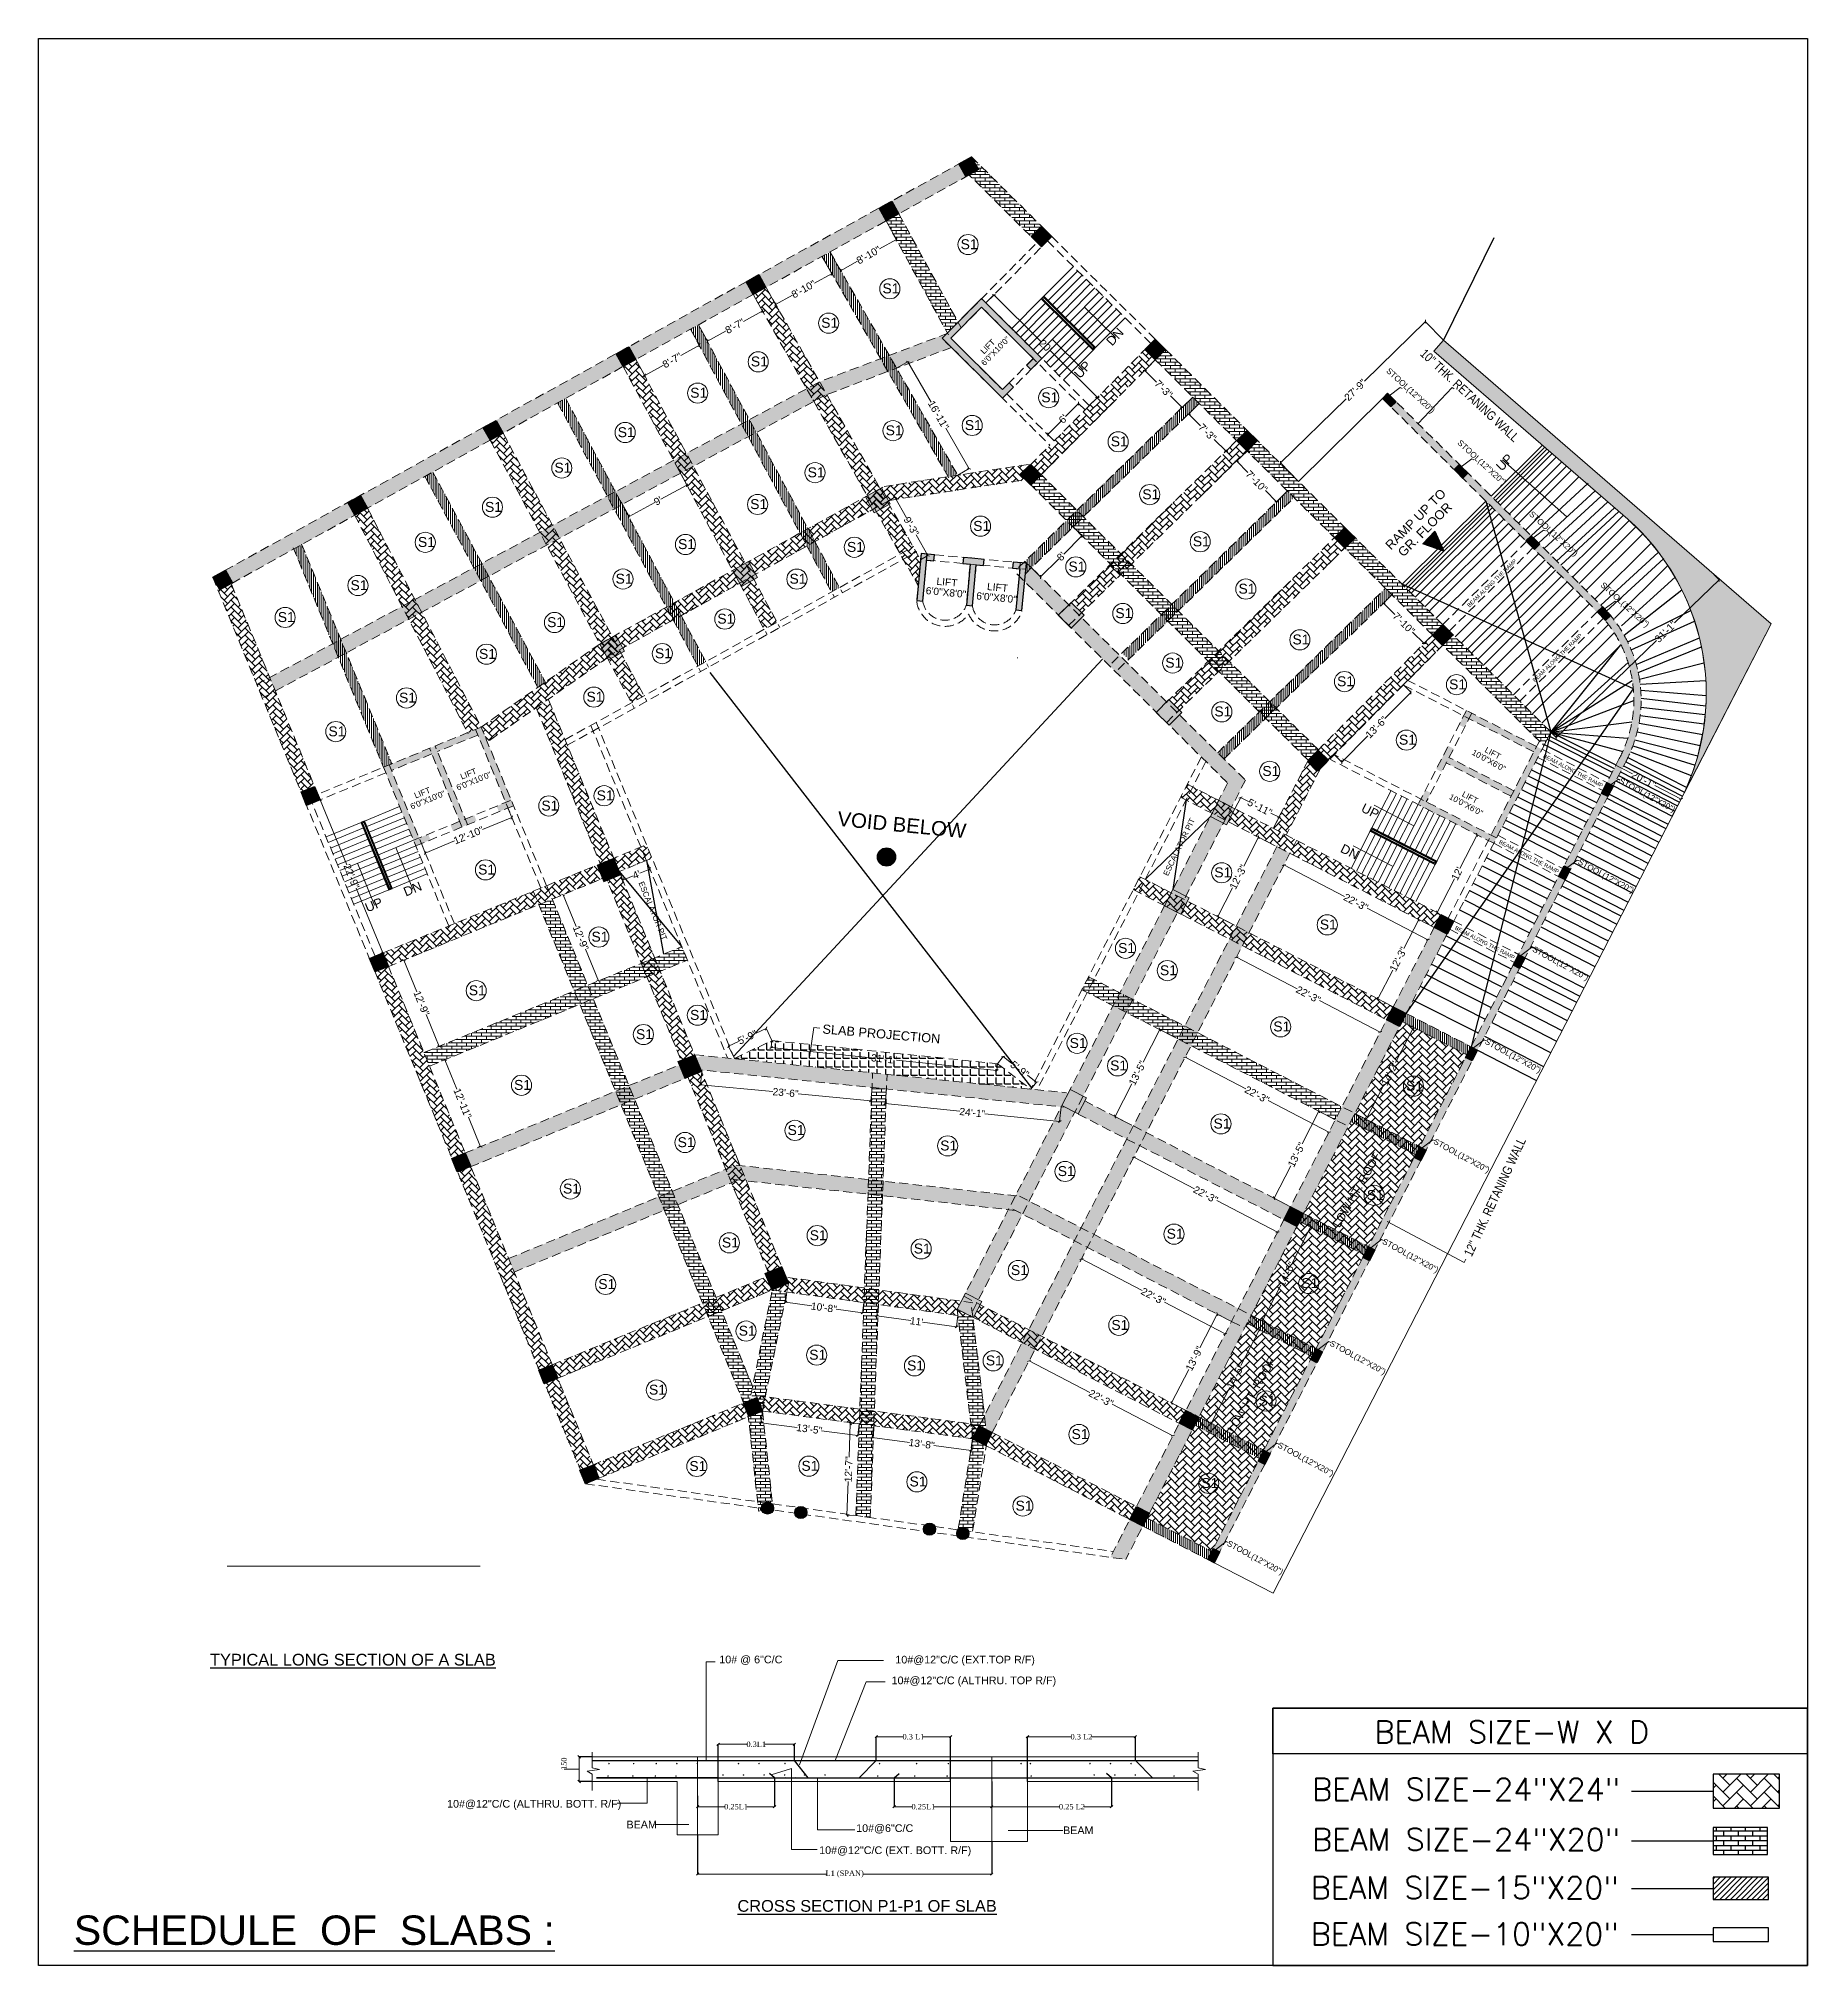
# Model space of a CAD drawing. Header units: inches. Extents: x -13956017 to 293115509, y -946740 to -305538.
# Drawn here: x 1188494 to 1191406, y -921526 to -918353 of the extents above; entities that cross this region are included whole.
import ezdxf
from ezdxf.enums import TextEntityAlignment as Align

# ---------------------------------------------------------------- set-up
doc = ezdxf.new("R2010")
doc.units = ezdxf.units.IN
doc.header["$LTSCALE"] = 6
doc.header["$PDMODE"] = 2
doc.linetypes.add('CONTINOUS', pattern=[2000000.0, 1000000.0, 1000000.0])
doc.linetypes.add('DASHED2', pattern=[0.375, 0.25, -0.125])
for name, color, linetype in [('A-CUTOUT', 3, 'CONTINOUS'), ('COLL SIZE', 160, 'Continuous'), ('DIM', 7, 'Continuous'), ('door', 5, 'Continuous'), ('FITTING', 24, 'Continuous'), ('FOUNDATION DIM', 4, 'Continuous'), ('FURNITURE', 7, 'Continuous'), ('Plot Boundary', 245, 'Continuous'), ('TW', 5, 'Continuous'), ('WAL', 7, 'Continuous')]:
    doc.layers.add(name, color=color, linetype=linetype)
for name, color, linetype, lineweight in [('BEAM', 240, 'Continuous', 40), ('COL MARK', 210, 'Continuous', 18), ('column', 240, 'Continuous', 25), ('DIM 1', 10, 'Continuous', 15), ('DIM 2', 1, 'Continuous', 9), ('GRID', 8, 'Continuous', 15), ('line2', 2, 'Continuous', 9), ('REINF', 5, 'Continuous', 30), ('TEX', 250, 'Continuous', 30), ('txt3', 3, 'Continuous', 9), ('v.b', 200, 'Continuous', 5), ('W', 250, 'Continuous', 5), ('wall', 7, 'Continuous', 30)]:
    doc.layers.add(name, color=color, linetype=linetype, lineweight=lineweight)
doc.styles.add('A', font='arial.ttf')
doc.styles.add('ARI', font='arial.ttf')
doc.styles.add('ARIAL', font='arial.ttf', dxfattribs={"height": 8})
doc.styles.add('ISOCP', font='arial.ttf', dxfattribs={"height": 12})
doc.styles.add('ROMANS', font='romans.shx')
doc.styles.add('style1', font='arial.ttf')
doc.styles.add('style3', font='times.ttf')
doc.styles.add('TYTLE-TEXT', font='swissel.ttf', dxfattribs={"width": 0.75, "height": 250})
doc.dimstyles.new('Copy(2) of AA', dxfattribs={"dimtxt": 12, "dimasz": 4, "dimexe": 0.18, "dimexo": 0, "dimgap": 0.09, "dimtad": 0, "dimdec": 0, "dimzin": 0, "dimdsep": 46, "dimlunit": 3, "dimtxsty": 'ARI', "dimblk": 'OBLIQUE', "dimcen": 0.09, "dimclrd": 7, "dimclre": 7, "dimclrt": 7, "dimadec": 0, "dimazin": 0, "dimtfac": 1, "dimtdec": 0, "dimtofl": 0, "dimtmove": 0, "dimatfit": 3, "dimfxl": 1, "dimtolj": 1, "dimtzin": 0, "dimlwd": 5, "dimlwe": 5, "dimarcsym": 0})
doc.dimstyles.new('DIM-2', dxfattribs={"dimscale": 0, "dimtxt": 9, "dimasz": 4, "dimexe": 0, "dimexo": 0, "dimgap": 0, "dimtad": 0, "dimdec": 0, "dimzin": 9, "dimdsep": 46, "dimlunit": 3, "dimtxsty": 'style3', "dimblk": 'OBLIQUE', "dimcen": 0.09, "dimclrd": 1, "dimclre": 1, "dimclrt": 3, "dimadec": 1, "dimazin": 0, "dimtm": 1e-09, "dimtfac": 1, "dimtdec": 0, "dimtmove": 0, "dimatfit": 3, "dimfxl": 1, "dimtolj": 1, "dimtzin": 0, "dimlwd": -1, "dimarcsym": 0})
pattern_1 = [(45, (50177.4815, -18136.748), (0, 11.494727835), [24.384, -8.128]), (135, (50183.229, -18131.001), (1e-15, 11.494727835), [24.384, -8.128])]
pattern_2 = [(0, (50177.4815, -18136.748), (0, 5.419344), []), (90, (50177.4815, -18136.748), (-8.128, 5.419344), [5.419344, -5.419344])]
pattern_3 = [(0, (58951.39, -18136.748), (0, 5.419344), []), (90, (58951.39, -18136.748), (-8.128, 5.419344), [5.419344, -5.419344])]
pattern_4 = [(90, (58951.39, -18136.7482), (-3.175, 0), [])]
pattern_5 = [(45, (-2423.1, -16103.0786), (0, 11.494727835), [24.384, -8.128]), (135, (-2417.353, -16097.331), (1e-15, 11.494727835), [24.384, -8.128])]
pattern_6 = [(0, (-2423.1, -16103.0786), (0, 5.419344), []), (90, (-2423.1, -16103.0786), (-8.128, 5.419344), [5.419344, -5.419344])]

msp = doc.modelspace()

# ---------------------------------------------------------------- texts
at = {"style": 'A'}
for s, height, p in [('S1', 16.36, (1190011.8, -918699.7, 4780.8)), ('S1', 16.36, (1189883.1, -918772.5, 4780.8)), ('S1', 16.36, (1189782.3, -918829.1, -3244.2)), ('S1', 16.36, (1189666.5, -918892.8, -3242.6)), ('S1', 16.36, (1189566.7, -918944.3, -3242.6)), ('S1', 16.36, (1190144.6, -918951.8, 727.1)), ('S1', 16.36, (1190018.7, -918997.5, 4780.8)), ('S1', 16.36, (1189447.3, -919009.2, -3242.6)), ('S1', 16.36, (1189888.4, -919006.1, -3248.3)), ('S1', 16.36, (1190258.9, -919024.4)), ('S1', 16.36, (1189343.1, -919067.6, -3242.6)), ('S1', 16.36, (1189759.9, -919075.3, 4780.8)), ('S1', 16.36, (1189665.4, -919127.6, 4780.8)), ('S1', 16.36, (1190310.9, -919111.4)), ('S1', 16.36, (1189228.9, -919132.2, -3221.8)), ('S1', 16.36, (1189118.4, -919190)), ('S1', 16.36, (1190032.5, -919163.5)), ('S1', 16.36, (1190394, -919189)), ('S1', 16.36, (1189546.6, -919193.5, 4780.8)), ('S1', 16.36, (1189824.7, -919198.1, 4780.8)), ('S1', 16.36, (1189443.8, -919250.4, 4780.8)), ('S1', 16.36, (1189730.1, -919250.5, 4780.8)), ('S1', 16.36, (1190189.3, -919230.4)), ('S1', 16.36, (1189007.5, -919261.1)), ('S1', 16.36, (1190469.2, -919266.9)), ('S1', 16.36, (1188887.7, -919313.6)), ('S1', 16.36, (1189611.3, -919316.3, 4780.8)), ('S1', 16.36, (1190266.5, -919307.1, -541.8)), ('S1', 16.36, (1189331.1, -919322, 4801.6)), ('S1', 16.36, (1190558.1, -919350.5)), ('S1', 16.36, (1189219, -919374.2)), ('S1', 16.36, (1189508.6, -919373.2, 4780.8)), ('S1', 16.36, (1190348.7, -919388.7, -1118.2)), ('S1', 16.36, (1189087.4, -919446.2)), ('S1', 16.36, (1189395.9, -919444.8, 4801.6)), ('S1', 16.36, (1190631.5, -919419.3)), ('S1', 16.36, (1190815.9, -919424.3)), ('S1', 16.36, (1190429.5, -919469, -1685.6)), ('S1', 16.36, (1188971.1, -919501.7)), ('S1', 16.36, (1190733.4, -919515.6)), ('S1', 16.36, (1190508.5, -919567)), ('S1', 16.36, (1189321.7, -919624)), ('S1', 16.36, (1189412.6, -919607.2)), ('S1', 16.36, (1189217.5, -919729.3)), ('S1', 16.36, (1190429.4, -919734)), ('S1', 16.36, (1190603.1, -919819.8)), ('S1', 16.36, (1189404.1, -919839.9)), ('S1', 16.36, (1190271, -919858.4)), ('S1', 16.36, (1190339.9, -919895.1)), ('S1', 16.36, (1189202.2, -919928.1)), ('S1', 16.36, (1189566.4, -919968.6)), ('S1', 16.36, (1189477.4, -920000.4)), ('S1', 16.36, (1190191.2, -920014.9)), ('S1', 16.36, (1190526.5, -919987.7)), ('S1', 16.36, (1190257.9, -920051.9)), ('S1', 16.36, (1189276.7, -920083.9)), ('S1', 16.36, (1190745, -920085.4)), ('S1', 16.36, (1189726.9, -920158.2)), ('S1', 16.36, (1190428.1, -920147.5)), ('S1', 16.36, (1189545.9, -920178.2)), ('S1', 16.36, (1189978.2, -920183.7)), ('S1', 16.36, (1190171.6, -920225.8)), ('S1', 16.36, (1189357.3, -920254.6)), ('S1', 16.36, (1190680.4, -920265.1)), ('S1', 16.36, (1189763.4, -920331.4)), ('S1', 16.36, (1190350.9, -920329)), ('S1', 16.36, (1189618.8, -920343.4)), ('S1', 16.36, (1189934.7, -920353.3)), ('S1', 16.36, (1190094.6, -920388.8)), ('S1', 16.36, (1189415.3, -920411.8)), ('S1', 16.36, (1190572.6, -920410.3)), ('S1', 16.36, (1189646.5, -920488.6)), ('S1', 16.36, (1190260, -920479.1)), ('S1', 16.36, (1189762.6, -920528.2)), ('S1', 16.36, (1189923.6, -920545.9)), ('S1', 16.36, (1190053.3, -920537.6)), ('S1', 16.36, (1189498.8, -920585.7)), ('S1', 16.36, (1190502.3, -920603.7)), ('S1', 16.36, (1190194.4, -920658.8)), ('S1', 16.36, (1189565.3, -920711.4)), ('S1', 16.36, (1189749.8, -920711.1)), ('S1', 16.36, (1189927.7, -920736.9)), ('S1', 16.36, (1190408, -920739.4)), ('S1', 16.36, (1190102.2, -920776.7)), ('%%uSCHEDULE  OF  SLABS :', 48.342, (1188552, -921491.6, 2838.7))]:
    msp.add_text(s, height=height, dxfattribs=at).set_placement(p)
at = {"style": 'ARIAL'}
for rotation, p in [(64.3129, (1190351.6, -919735.8)), (292.3416, (1189479.9, -919739.7, -6786))]:
    msp.add_text(' ESCALATOR PIT', height=9.386, rotation=rotation, dxfattribs=at).set_placement(p)
at = {"layer": 'COLL SIZE', "linetype": 'ByBlock', "style": 'TYTLE-TEXT', "width": 0.813384}
for s, rotation, p in [('10" THK. RETANING WALL', 317.0335, (1190767, -918873.5, -3129.1)), ('12" THK. RETANING WALL', 65.0293, (1190853.1, -920359.7, -7270.9))]:
    msp.add_text(s, height=15.007, rotation=rotation, dxfattribs=at).set_placement(p)
at = {"layer": 'FOUNDATION DIM', "color": 3, "style": 'ISOCP'}
for s, height, p in [('10#@12"C/C (EXT.TOP R/F)', 12.666, (1189904.3, -921028.3)), ('10#@12"C/C (ALTHRU. TOP R/F)', 12.666, (1189898.1, -921062.5)), ('10#@12"C/C (ALTHRU. BOTT. R/F)', 12.666, (1189166.4, -921265.7)), ('BEAM', 12.67, (1189461.7, -921299.8)), ('BEAM', 12.67, (1190180.4, -921309.3)), ('10#@12"C/C (EXT. BOTT. R/F)', 12.666, (1189778.9, -921342.1))]:
    msp.add_text(s, height=height, dxfattribs=at).set_placement(p)
at = {"layer": 'FOUNDATION DIM', "color": 3, "attachment_point": 1, "style": 'ISOCP'}
for s, insert, char_height, width in [('\\pi118.69725;{\\LTYPICAL LONG SECTION OF A SLAB}', (1188657.5, -921012.4), 19.298, 705.74), ('\\A1;10#@6"C/C', (1189839.8, -921293.1), 12.666, 205.643)]:
    msp.add_mtext(s, dxfattribs=dict(at, insert=insert, char_height=char_height, width=width))
at = {"layer": 'FOUNDATION DIM', "insert": (1189614.5, -921015.4), "char_height": 12.666, "width": 205.643, "attachment_point": 1, "style": 'ISOCP'}
msp.add_mtext('\\A1;{\\C3;10# @ 6"C/C}', dxfattribs=at)
at = {"layer": 'FOUNDATION DIM', "color": 1, "insert": (1189503.6, -921417.8), "char_height": 19.298, "width": 705.74, "attachment_point": 1, "style": 'ISOCP'}
msp.add_mtext('\\pi140.77312;{\\LCROSS SECTION P1-P1 OF SLAB}', dxfattribs=at)
at = {"layer": 'FURNITURE', "style": 'style1'}
for rotation, p in [(44.2584, (1190888.5, -919251.8, -4893.8)), (44.2584, (1190996.3, -919374.8, 3114.5)), (332.8392, (1191018.5, -919561.4, -3080.9)), (332.8392, (1190945.9, -919702.9, -2996.3)), (332.8392, (1190873.2, -919844.3, -3080.9))]:
    msp.add_text('BEAM ALONG THE RAMP', height=6.49, rotation=rotation, dxfattribs=at).set_placement(p, align=Align.CENTER)
at = {"layer": 'TEX', "lineweight": 25, "ltscale": 0.3, "style": 'ROMANS'}
msp.add_text('BEAM SIZE-W X D ', height=36.597, rotation=0.0047, dxfattribs=at).set_placement((1190931.5, -921141, 2838.7), align=Align.MIDDLE_CENTER)
at = {"layer": 'W', "ltscale": 10, "style": 'ARI'}
for s, p in [('LIFT', (1190050.1, -918873.2, -13103.4)), ('6\'0"X10\'0"', (1190051.1, -918892.4, -13103.4))]:
    msp.add_text(s, height=9.6, rotation=45.2698, dxfattribs=at).set_placement(p)
at = {"layer": 'WAL', "lineweight": 5, "style": 'ROMANS'}
for s, p in [('BEAM SIZE-24"X24" ', (1190856.3, -921235.6, 2838.7)), ('BEAM SIZE-24"X20" ', (1190856.3, -921318.2, 2838.7)), ('BEAM SIZE-15"X20"', (1190841.6, -921397.6, 2838.7)), ('BEAM SIZE-10"X20"', (1190841.6, -921473.8, 2838.7))]:
    msp.add_text(s, height=36.597, rotation=0.0047, dxfattribs=at).set_placement(p, align=Align.MIDDLE_CENTER)
at = {"layer": 'wall', "lineweight": 25, "style": 'ARI'}
for s, height, rotation, p in [('DN', 15, 47.2899, (1190261, -918860.1, -8022.9)), ('UP', 15, 47.2899, (1190208.2, -918913.8, -8022.9)), ('STOOL(12"X20")', 9.6, 317.6082, (1190711.6, -918901.3, -28057.1)), ('STOOL(12"X20")', 9.6, 317.6082, (1190828.6, -919019.7, -30249.4)), (' UP ', 15, 45.1148, (1190898, -919070.4, -7938.2)), ('RAMP UP TO', 15, 45.1148, (1190720.1, -919195.7, -7938.2)), (' GR. FLOOR', 15, 45.1148, (1190736.5, -919211.5, -7938.2)), ('STOOL(12"X20")', 9.6, 317.6082, (1190946.8, -919137.1, -29946.3)), ('6\'0"X8\'0"', 12, 354.4773, (1189953.9, -919267.5, -8022.9)), ('LIFT', 12, 354.4773, (1189971.6, -919252.2, -8022.9)), ('6\'0"X8\'0"', 12, 354.4773, (1190037.1, -919276.1, -8022.9)), ('LIFT', 12, 354.4773, (1190054.8, -919260.8, -8022.9)), ('STOOL(12"X20")', 9.6, 317.6082, (1191064.2, -919253.9, -25975.9)), ('10\'0"X6\'0"', 9.6, 331.4916, (1190852.3, -919531.3, -13103.4)), ('LIFT', 9.6, 331.4916, (1190873.5, -919527, -13103.4)), ('LIFT', 9.6, 22.3416, (1189190.6, -919573.1, -13103.4)), ('LIFT', 9.6, 22.3416, (1189114.7, -919604.3, -13103.4)), ('6\'0"X10\'0"', 9.6, 22.3416, (1189184.1, -919591.3, -13103.4)), ('STOOL(12"X20")', 9.6, 331.4916, (1191094.7, -919578.1, -15543.9)), ('6\'0"X10\'0"', 9.6, 22.3416, (1189108.2, -919622.4, -13103.4)), ('UP', 15, 333.0519, (1190669.7, -919624.8, -11992)), ('10\'0"X6\'0"', 9.6, 331.4916, (1190814.8, -919604.3, -13103.4)), ('LIFT', 9.6, 331.4916, (1190836, -919599.9, -13103.4)), ('VOID BELOW', 24, 354.4773, (1189808.2, -919649.1)), ('DN', 15, 333.0519, (1190635.5, -919691.5, -11992)), ('STOOL(12"X20")', 9.6, 331.4916, (1191026.9, -919711.4, -20045.6)), ('DN', 15, 22.3416, (1189098.5, -919765.7, -15961.1)), ('UP', 15, 22.3416, (1189035.2, -919791.7, -15961.1)), ('STOOL(12"X20")', 9.6, 331.4916, (1190952, -919855.2, -20130.2)), ('SLAB PROJECTION', 15, 355.1177, (1189783.9, -919990.9, -11907.4)), ('STOOL(12"X20")', 9.6, 331.4916, (1190873.8, -920007.3, -20130.2)), ('LOW HT. ROOF', 13.5, 60.2133, (1190635.4, -920311.9, -20396.1)), ('STOOL(12"X20")', 9.6, 331.4916, (1190789.2, -920171.9, -20706.8)), ('STOOL(12"X20")', 9.6, 331.4916, (1190704.8, -920336.4, -21282.7)), ('STOOL(12"X20")', 9.6, 331.4916, (1190618.3, -920504.2, -21870.8)), ('LOW HT. ROOF', 13.5, 60.2133, (1190462, -920649.4, -14365)), ('STOOL(12"X20")', 9.6, 331.4916, (1190532.5, -920671.8, -22457.4)), ('STOOL(12"X20")', 9.6, 331.4916, (1190449.3, -920833.6, -14323.6))]:
    msp.add_text(s, height=height, rotation=rotation, dxfattribs=at).set_placement(p)

# ---------------------------------------------------------------- blocks, each defined once
blk = doc.blocks.new('_Oblique')
at = {"layer": 'DIM', "color": 0, "lineweight": -2}
blk.add_line((-0.5, -0.5), (0.5, 0.5), dxfattribs=at)
blk = doc.blocks.new('*D144')
at = {"layer": 'Defpoints', "color": 0, "ltscale": 6, "transparency": 16777216}
for p in [(1189095.2, -919870.4, -84.6), (1189153.5, -920012.3, -4170.6), (1189153.5, -920012.3)]:
    blk.add_point(p, dxfattribs=at)
at = {"layer": 'wall', "color": 7, "linetype": 'Continuous', "lineweight": 5, "ltscale": 6, "transparency": 16777216}
for p, q in [((1189095.2, -919870.4), (1189095.3, -919870.3)), ((1189095.2, -919870.4), (1189116.7, -919922.7)), ((1189153.5, -920012.3), (1189132, -919960)), ((1189153.5, -920012.3), (1189153.6, -920012.2))]:
    blk.add_line(p, q, dxfattribs=at)
at = {"layer": 'wall', "color": 7, "lineweight": 5, "ltscale": 6, "transparency": 16777216, "xscale": 4, "yscale": 4, "zscale": 4}
for p, rotation in [((1189095.2, -919870.4), 112.3405159884428), ((1189153.5, -920012.3), 292.3405159884428)]:
    blk.add_blockref('_Oblique', p, dxfattribs=dict(at, rotation=rotation))
at = {"layer": 'wall', "color": 7, "ltscale": 6, "transparency": 16777216, "insert": (1189124.3, -919941.3), "char_height": 12, "attachment_point": 5, "rotation": 292.3405, "style": 'ARI'}
blk.add_mtext('\\A1;12\'-9"', dxfattribs=at)
blk = doc.blocks.new('*D145')
at = {"layer": 'Defpoints', "color": 0, "ltscale": 6, "transparency": 16777216}
for p in [(1189357.3, -919762.6, -84.6), (1189415.7, -919904.5, -4170.6), (1189415.7, -919904.5)]:
    blk.add_point(p, dxfattribs=at)
at = {"layer": 'wall', "color": 7, "linetype": 'Continuous', "lineweight": 5, "ltscale": 6, "transparency": 16777216}
for p, q in [((1189357.3, -919762.6), (1189357.2, -919762.7)), ((1189357.3, -919762.6), (1189378.8, -919815)), ((1189415.7, -919904.5), (1189394.1, -919852.2)), ((1189415.7, -919904.5), (1189415.5, -919904.6))]:
    blk.add_line(p, q, dxfattribs=at)
at = {"layer": 'wall', "color": 7, "lineweight": 5, "ltscale": 6, "transparency": 16777216, "xscale": 4, "yscale": 4, "zscale": 4}
for p, rotation in [((1189357.3, -919762.6), 112.3405159884428), ((1189415.7, -919904.5), 292.3405159884428)]:
    blk.add_blockref('_Oblique', p, dxfattribs=dict(at, rotation=rotation))
at = {"layer": 'wall', "color": 7, "ltscale": 6, "transparency": 16777216, "insert": (1189386.5, -919833.6), "char_height": 12, "attachment_point": 5, "rotation": 292.3405, "style": 'ARI'}
blk.add_mtext('\\A1;12\'-9"', dxfattribs=at)
blk = doc.blocks.new('*D146')
at = {"layer": 'Defpoints', "color": 0, "ltscale": 6, "transparency": 16777216}
for p in [(1189162.6, -920034.5, -4170.6), (1189221.4, -920177.4, -84.6), (1189221.4, -920177.4)]:
    blk.add_point(p, dxfattribs=at)
at = {"layer": 'wall', "color": 7, "linetype": 'Continuous', "lineweight": 5, "ltscale": 6, "transparency": 16777216}
for p, q in [((1189162.6, -920034.5), (1189162.4, -920034.6)), ((1189162.6, -920034.5), (1189182.6, -920083)), ((1189221.4, -920177.4), (1189201.4, -920128.9)), ((1189221.4, -920177.4), (1189221.2, -920177.5))]:
    blk.add_line(p, q, dxfattribs=at)
at = {"layer": 'wall', "color": 7, "lineweight": 5, "ltscale": 6, "transparency": 16777216, "xscale": 4, "yscale": 4, "zscale": 4}
for p, rotation in [((1189162.6, -920034.5), 112.3405159883071), ((1189221.4, -920177.4), 292.3405159883071)]:
    blk.add_blockref('_Oblique', p, dxfattribs=dict(at, rotation=rotation))
at = {"layer": 'wall', "color": 7, "ltscale": 6, "transparency": 16777216, "insert": (1189192, -920106), "char_height": 12, "attachment_point": 5, "rotation": 292.3405, "style": 'ARI'}
blk.add_mtext('\\A1;12\'-11"', dxfattribs=at)
blk = doc.blocks.new('*D152')
at = {"layer": 'Defpoints', "color": 0, "ltscale": 6, "transparency": 16777216}
for p in [(1189725.6, -920416.7, -90.1), (1189852.5, -920434.1, -84.4), (1189850.2, -920451.1)]:
    blk.add_point(p, dxfattribs=at)
at = {"layer": 'wall', "color": 7, "linetype": 'Continuous', "lineweight": 5, "ltscale": 6, "transparency": 16777216}
for p, q in [((1189725.6, -920416.7), (1189723.3, -920433.9)), ((1189723.3, -920433.7), (1189766.8, -920439.7)), ((1189850.2, -920451.1), (1189806.7, -920445.2)), ((1189852.5, -920434.1), (1189850.1, -920451.3))]:
    blk.add_line(p, q, dxfattribs=at)
at = {"layer": 'wall', "color": 7, "lineweight": 5, "ltscale": 6, "transparency": 16777216, "xscale": 4, "yscale": 4, "zscale": 4}
for p, rotation in [((1189723.3, -920433.7), 172.1989074023841), ((1189850.2, -920451.1), 352.1989074023841)]:
    blk.add_blockref('_Oblique', p, dxfattribs=dict(at, rotation=rotation))
at = {"layer": 'wall', "color": 7, "ltscale": 6, "transparency": 16777216, "insert": (1189786.7, -920442.4), "char_height": 12, "attachment_point": 5, "rotation": 352.1989, "style": 'ARI'}
blk.add_mtext('\\A1;10\'-8"', dxfattribs=at)
blk = doc.blocks.new('*D154')
at = {"layer": 'Defpoints', "color": 0, "ltscale": 6, "transparency": 16777216}
for p in [(1189845, -920633.7, -84.4), (1189824.5, -920784.1), (1189839.3, -920784.7, -84.3)]:
    blk.add_point(p, dxfattribs=at)
at = {"layer": 'wall', "color": 7, "linetype": 'Continuous', "lineweight": 5, "ltscale": 6, "transparency": 16777216}
for p, q in [((1189830.2, -920633.2), (1189828.1, -920688.5)), ((1189845, -920633.7), (1189830, -920633.1)), ((1189824.5, -920784.1), (1189826.5, -920728.8)), ((1189839.3, -920784.7), (1189824.3, -920784.1))]:
    blk.add_line(p, q, dxfattribs=at)
at = {"layer": 'wall', "color": 7, "lineweight": 5, "ltscale": 6, "transparency": 16777216, "xscale": 4, "yscale": 4, "zscale": 4}
for p, rotation in [((1189830.2, -920633.2), 87.83990289426534), ((1189824.5, -920784.1), 267.8399028942653)]:
    blk.add_blockref('_Oblique', p, dxfattribs=dict(at, rotation=rotation))
at = {"layer": 'wall', "color": 7, "ltscale": 6, "transparency": 16777216, "insert": (1189827.3, -920708.6), "char_height": 12, "attachment_point": 5, "rotation": 87.8399, "style": 'ARI'}
blk.add_mtext('\\A1;12\'-7"', dxfattribs=at)
blk = doc.blocks.new('*D155')
at = {"layer": 'Defpoints', "color": 0, "ltscale": 6, "transparency": 16777216}
for p in [(1189868.9, -920636.9, -84.4), (1190031.5, -920658.3, -84.2), (1190029, -920677.6)]:
    blk.add_point(p, dxfattribs=at)
at = {"layer": 'wall', "color": 7, "linetype": 'Continuous', "lineweight": 5, "ltscale": 6, "transparency": 16777216}
for p, q in [((1189868.9, -920636.9), (1189866.3, -920656.4)), ((1189866.3, -920656.2), (1189927.7, -920664.3)), ((1190031.5, -920658.3), (1190028.9, -920677.8)), ((1190029, -920677.6), (1189967.6, -920669.5))]:
    blk.add_line(p, q, dxfattribs=at)
at = {"layer": 'wall', "color": 7, "lineweight": 5, "ltscale": 6, "transparency": 16777216, "xscale": 4, "yscale": 4, "zscale": 4}
for p, rotation in [((1189866.3, -920656.2), 172.4935953377964), ((1190029, -920677.6), 352.4935953377964)]:
    blk.add_blockref('_Oblique', p, dxfattribs=dict(at, rotation=rotation))
at = {"layer": 'wall', "color": 7, "ltscale": 6, "transparency": 16777216, "insert": (1189947.6, -920666.9), "char_height": 12, "attachment_point": 5, "rotation": 352.4936, "style": 'ARI'}
blk.add_mtext('\\A1;13\'-8"', dxfattribs=at)
blk = doc.blocks.new('*D158')
at = {"layer": 'Defpoints', "color": 0, "ltscale": 6, "transparency": 16777216}
for p in [(1190210.8, -920362.1, 4322), (1190447.3, -920485.7), (1190447.4, -920485.5, 3884.5)]:
    blk.add_point(p, dxfattribs=at)
at = {"layer": 'wall', "color": 7, "linetype": 'Continuous', "lineweight": 5, "ltscale": 6, "transparency": 16777216}
for p, q in [((1190210.8, -920362.1), (1190210.6, -920362.5)), ((1190210.7, -920362.3), (1190310.6, -920414.4)), ((1190447.3, -920485.7), (1190347.4, -920433.6)), ((1190447.4, -920485.5), (1190447.2, -920485.9))]:
    blk.add_line(p, q, dxfattribs=at)
at = {"layer": 'wall', "color": 7, "lineweight": 5, "ltscale": 6, "transparency": 16777216, "xscale": 4, "yscale": 4, "zscale": 4}
for p, rotation in [((1190210.7, -920362.3), 152.4582376071741), ((1190447.3, -920485.7), 332.4582376071741)]:
    blk.add_blockref('_Oblique', p, dxfattribs=dict(at, rotation=rotation))
at = {"layer": 'wall', "color": 7, "ltscale": 6, "transparency": 16777216, "insert": (1190329, -920424), "char_height": 12, "attachment_point": 5, "rotation": 332.4582, "style": 'ARI'}
blk.add_mtext('\\A1;22\'-3"', dxfattribs=at)
blk = doc.blocks.new('*D159')
at = {"layer": 'Defpoints', "color": 0, "ltscale": 6, "transparency": 16777216}
for p in [(1190457.8, -920465.3, -84.6), (1190359, -920599.4), (1190382.7, -920611.6, -84.6)]:
    blk.add_point(p, dxfattribs=at)
at = {"layer": 'wall', "color": 7, "linetype": 'Continuous', "lineweight": 5, "ltscale": 6, "transparency": 16777216}
for p, q in [((1190434.2, -920453.1), (1190405.8, -920508.4)), ((1190457.8, -920465.3), (1190434, -920453)), ((1190359, -920599.4), (1190387.4, -920544.2)), ((1190382.7, -920611.6), (1190358.9, -920599.3))]:
    blk.add_line(p, q, dxfattribs=at)
at = {"layer": 'wall', "color": 7, "lineweight": 5, "ltscale": 6, "transparency": 16777216, "xscale": 4, "yscale": 4, "zscale": 4}
for p, rotation in [((1190434.2, -920453.1), 62.80782538380141), ((1190359, -920599.4), 242.8078253838014)]:
    blk.add_blockref('_Oblique', p, dxfattribs=dict(at, rotation=rotation))
at = {"layer": 'wall', "color": 7, "ltscale": 6, "transparency": 16777216, "insert": (1190396.6, -920526.3), "char_height": 12, "attachment_point": 5, "rotation": 62.8078, "style": 'ARI'}
blk.add_mtext('\\A1;13\'-9"', dxfattribs=at)
blk = doc.blocks.new('*D163')
at = {"layer": 'Defpoints', "color": 0, "ltscale": 6, "transparency": 16777216}
for p in [(1190339.7, -919984.6), (1190367, -919998.7, 1899.9), (1190293.4, -920141.9, 1899.9)]:
    blk.add_point(p, dxfattribs=at)
at = {"layer": 'wall', "color": 7, "lineweight": 5, "ltscale": 6, "transparency": 16777216}
for p, q in [((1190339.7, -919984.6), (1190312.1, -920038.3)), ((1190367, -919998.7), (1190339.5, -919984.6)), ((1190266.1, -920127.8), (1190293.7, -920074.2)), ((1190293.4, -920141.9), (1190265.9, -920127.8))]:
    blk.add_line(p, q, dxfattribs=at)
at = {"layer": 'wall', "color": 7, "lineweight": 5, "ltscale": 6, "transparency": 16777216, "xscale": 4, "yscale": 4, "zscale": 4}
for p, rotation in [((1190339.7, -919984.6), 62.80782538395655), ((1190266.1, -920127.8), 242.8078253839565)]:
    blk.add_blockref('_Oblique', p, dxfattribs=dict(at, rotation=rotation))
at = {"layer": 'wall', "color": 7, "ltscale": 6, "transparency": 16777216, "insert": (1190302.9, -920056.2), "char_height": 12, "attachment_point": 5, "rotation": 62.8078, "style": 'ARI'}
blk.add_mtext('\\A1;13\'-5"', dxfattribs=at)
blk = doc.blocks.new('*D164')
at = {"layer": 'Defpoints', "color": 0, "ltscale": 6, "transparency": 16777216}
for p in [(1190601.5, -920119.1), (1190628.5, -920133, 3884.5), (1190554.9, -920276.2, 3884.5)]:
    blk.add_point(p, dxfattribs=at)
at = {"layer": 'wall', "color": 7, "lineweight": 5, "ltscale": 6, "transparency": 16777216}
for p, q in [((1190601.5, -920119.1), (1190573.9, -920172.8)), ((1190628.5, -920133), (1190601.3, -920119.1)), ((1190527.9, -920262.3), (1190555.5, -920208.7)), ((1190554.9, -920276.2), (1190527.7, -920262.3))]:
    blk.add_line(p, q, dxfattribs=at)
at = {"layer": 'wall', "color": 7, "lineweight": 5, "ltscale": 6, "transparency": 16777216, "xscale": 4, "yscale": 4, "zscale": 4}
for p, rotation in [((1190601.5, -920119.1), 62.80782538403025), ((1190527.9, -920262.3), 242.8078253840302)]:
    blk.add_blockref('_Oblique', p, dxfattribs=dict(at, rotation=rotation))
at = {"layer": 'wall', "color": 7, "ltscale": 6, "transparency": 16777216, "insert": (1190564.7, -920190.7), "char_height": 12, "attachment_point": 5, "rotation": 62.8078, "style": 'ARI'}
blk.add_mtext('\\A1;13\'-5"', dxfattribs=at)
blk = doc.blocks.new('*D167')
at = {"layer": 'Defpoints', "color": 0, "ltscale": 6, "transparency": 16777216}
for p in [(1190502.3, -919668), (1190529.6, -919682, 1899.9), (1190462.5, -919812.8, 1899.9)]:
    blk.add_point(p, dxfattribs=at)
at = {"layer": 'wall', "color": 7, "lineweight": 5, "ltscale": 6, "transparency": 16777216}
for p, q in [((1190502.3, -919668), (1190478, -919715.5)), ((1190529.6, -919682), (1190502.2, -919667.9)), ((1190435.2, -919798.7), (1190459.6, -919751.3)), ((1190462.5, -919812.8), (1190435, -919798.7))]:
    blk.add_line(p, q, dxfattribs=at)
at = {"layer": 'wall', "color": 7, "lineweight": 5, "ltscale": 6, "transparency": 16777216, "xscale": 4, "yscale": 4, "zscale": 4}
for p, rotation in [((1190502.3, -919668), 62.80782538402799), ((1190435.2, -919798.7), 242.807825384028)]:
    blk.add_blockref('_Oblique', p, dxfattribs=dict(at, rotation=rotation))
at = {"layer": 'wall', "color": 7, "ltscale": 6, "transparency": 16777216, "insert": (1190468.8, -919733.4), "char_height": 12, "attachment_point": 5, "rotation": 62.8078, "style": 'ARI'}
blk.add_mtext('\\A1;12\'-3"', dxfattribs=at)
blk = doc.blocks.new('*D168')
at = {"layer": 'Defpoints', "color": 0, "ltscale": 6, "transparency": 16777216}
for p in [(1190765.9, -919803.4), (1190791.2, -919816.4, 3884.5), (1190724, -919947.1, 3884.5)]:
    blk.add_point(p, dxfattribs=at)
at = {"layer": 'wall', "color": 7, "lineweight": 5, "ltscale": 6, "transparency": 16777216}
for p, q in [((1190765.9, -919803.4), (1190741.5, -919850.9)), ((1190791.2, -919816.4), (1190765.8, -919803.3)), ((1190698.7, -919934.2), (1190723.1, -919886.7)), ((1190724, -919947.1), (1190698.6, -919934.1))]:
    blk.add_line(p, q, dxfattribs=at)
at = {"layer": 'wall', "color": 7, "lineweight": 5, "ltscale": 6, "transparency": 16777216, "xscale": 4, "yscale": 4, "zscale": 4}
for p, rotation in [((1190765.9, -919803.4), 62.80782538478928), ((1190698.7, -919934.2), 242.8078253847893)]:
    blk.add_blockref('_Oblique', p, dxfattribs=dict(at, rotation=rotation))
at = {"layer": 'wall', "color": 7, "ltscale": 6, "transparency": 16777216, "insert": (1190732.3, -919868.8), "char_height": 12, "attachment_point": 5, "rotation": 62.8078, "style": 'ARI'}
blk.add_mtext('\\A1;12\'-3"', dxfattribs=at)
blk = doc.blocks.new('*D170')
at = {"layer": 'Defpoints', "color": 0, "ltscale": 6, "transparency": 16777216}
for p in [(1190861, -919663.4, 3884.5), (1190862, -919663.9), (1190795.2, -919791.5, 3884.5)]:
    blk.add_point(p, dxfattribs=at)
at = {"layer": 'wall', "color": 7, "lineweight": 5, "ltscale": 6, "transparency": 16777216}
for p, q in [((1190862, -919663.9), (1190833.5, -919719.3)), ((1190861, -919663.4), (1190862.1, -919664)), ((1190796.2, -919792), (1190824.6, -919736.6)), ((1190795.2, -919791.5), (1190796.3, -919792))]:
    blk.add_line(p, q, dxfattribs=at)
at = {"layer": 'wall', "color": 7, "lineweight": 5, "ltscale": 6, "transparency": 16777216, "xscale": 4, "yscale": 4, "zscale": 4}
for p, rotation in [((1190862, -919663.9), 62.80782538404139), ((1190796.2, -919792), 242.8078253840414)]:
    blk.add_blockref('_Oblique', p, dxfattribs=dict(at, rotation=rotation))
at = {"layer": 'wall', "color": 7, "ltscale": 6, "transparency": 16777216, "insert": (1190829.1, -919727.9), "char_height": 12, "attachment_point": 5, "rotation": 62.8078, "style": 'ARI'}
blk.add_mtext("\\A1;12'", dxfattribs=at)
blk = doc.blocks.new('*D173')
at = {"layer": 'Defpoints', "color": 0, "ltscale": 6, "transparency": 16777216}
for p in [(1190740.7, -919417.2, 3884.5), (1190626.9, -919531.8, 3884.5), (1190639.2, -919544.1)]:
    blk.add_point(p, dxfattribs=at)
at = {"layer": 'wall', "color": 7, "lineweight": 5, "ltscale": 6, "transparency": 16777216}
for p, q in [((1190753.1, -919429.5), (1190710.3, -919472.5)), ((1190740.7, -919417.2), (1190753.2, -919429.6)), ((1190639.2, -919544.1), (1190682, -919501.1)), ((1190626.9, -919531.8), (1190639.4, -919544.3))]:
    blk.add_line(p, q, dxfattribs=at)
at = {"layer": 'wall', "color": 7, "lineweight": 5, "ltscale": 6, "transparency": 16777216, "xscale": 4, "yscale": 4, "zscale": 4}
for p, rotation in [((1190753.1, -919429.5), 45.20233133896607), ((1190639.2, -919544.1), 225.202331338966)]:
    blk.add_blockref('_Oblique', p, dxfattribs=dict(at, rotation=rotation))
at = {"layer": 'wall', "color": 7, "ltscale": 6, "transparency": 16777216, "insert": (1190696.2, -919486.8), "char_height": 12, "attachment_point": 5, "rotation": 45.2023, "style": 'ARI'}
blk.add_mtext('\\A1;13\'-6"', dxfattribs=at)
blk = doc.blocks.new('*D179')
at = {"layer": 'Defpoints', "color": 0, "ltscale": 6, "transparency": 16777216}
for p in [(1190483.4, -919032, -84.6), (1190548.9, -919098.9, -84.6), (1190531.7, -919115.7)]:
    blk.add_point(p, dxfattribs=at)
at = {"layer": 'wall', "color": 7, "lineweight": 5, "ltscale": 6, "transparency": 16777216}
for p, q in [((1190483.4, -919032), (1190466.1, -919049)), ((1190466.2, -919048.8), (1190484.5, -919067.5)), ((1190531.7, -919115.7), (1190513.4, -919097)), ((1190548.9, -919098.9), (1190531.6, -919115.9))]:
    blk.add_line(p, q, dxfattribs=at)
at = {"layer": 'wall', "color": 7, "lineweight": 5, "ltscale": 6, "transparency": 16777216, "xscale": 4, "yscale": 4, "zscale": 4}
for p, rotation in [((1190466.2, -919048.8), 134.412094836605), ((1190531.7, -919115.7), 314.412094836605)]:
    blk.add_blockref('_Oblique', p, dxfattribs=dict(at, rotation=rotation))
at = {"layer": 'wall', "color": 7, "ltscale": 6, "transparency": 16777216, "insert": (1190499, -919082.3), "char_height": 12, "attachment_point": 5, "rotation": 314.4121, "style": 'ARI'}
blk.add_mtext('\\A1;7\'-10"', dxfattribs=at)
blk = doc.blocks.new('*D189')
at = {"layer": 'Defpoints', "color": 0, "ltscale": 6, "transparency": 16777216}
for p in [(1190721.8, -919268.7, -84.6), (1190788.5, -919335, -84.6), (1190774.6, -919348.9)]:
    blk.add_point(p, dxfattribs=at)
at = {"layer": 'wall', "color": 7, "lineweight": 5, "ltscale": 6, "transparency": 16777216}
for p, q in [((1190721.8, -919268.7), (1190707.8, -919282.8)), ((1190707.9, -919282.7), (1190726.6, -919301.3)), ((1190774.6, -919348.9), (1190755.9, -919330.4)), ((1190788.5, -919335), (1190774.5, -919349.1))]:
    blk.add_line(p, q, dxfattribs=at)
at = {"layer": 'wall', "color": 7, "lineweight": 5, "ltscale": 6, "transparency": 16777216, "xscale": 4, "yscale": 4, "zscale": 4}
for p, rotation in [((1190707.9, -919282.7), 135.2023313377445), ((1190774.6, -919348.9), 315.2023313377445)]:
    blk.add_blockref('_Oblique', p, dxfattribs=dict(at, rotation=rotation))
at = {"layer": 'wall', "color": 7, "ltscale": 6, "transparency": 16777216, "insert": (1190741.3, -919315.8), "char_height": 12, "attachment_point": 5, "rotation": 315.2023, "style": 'ARI'}
blk.add_mtext('\\A1;7\'-10"', dxfattribs=at)
blk = doc.blocks.new('*D190')
at = {"layer": 'Defpoints', "color": 0, "ltscale": 6, "transparency": 16777216}
for p in [(1190463.3, -919620.9, 3884.5), (1190535.9, -919635), (1190526.4, -919653.4, 3884.5)]:
    blk.add_point(p, dxfattribs=at)
at = {"layer": 'wall', "color": 7, "lineweight": 5, "ltscale": 6, "transparency": 16777216}
for p, q in [((1190463.3, -919620.9), (1190472.8, -919602.4)), ((1190472.7, -919602.5), (1190485.9, -919609.3)), ((1190535.9, -919635), (1190522.7, -919628.2)), ((1190526.4, -919653.4), (1190536, -919634.8))]:
    blk.add_line(p, q, dxfattribs=at)
at = {"layer": 'wall', "color": 7, "lineweight": 5, "ltscale": 6, "transparency": 16777216, "xscale": 4, "yscale": 4, "zscale": 4}
for p, rotation in [((1190472.7, -919602.5), 152.8078253843251), ((1190535.9, -919635), 332.8078253843251)]:
    blk.add_blockref('_Oblique', p, dxfattribs=dict(at, rotation=rotation))
at = {"layer": 'wall', "color": 7, "ltscale": 6, "transparency": 16777216, "insert": (1190504.3, -919618.8), "char_height": 12, "attachment_point": 5, "rotation": 332.8078, "style": 'ARI'}
blk.add_mtext('\\A1;5\'-11"', dxfattribs=at)
blk = doc.blocks.new('*D193')
at = {"layer": 'Defpoints', "color": 0, "ltscale": 6, "transparency": 16777216}
for p in [(1190332.3, -918881.9, -84.6), (1190393.9, -918943.1, -84.6), (1190376.6, -918960.5)]:
    blk.add_point(p, dxfattribs=at)
at = {"layer": 'wall', "color": 7, "lineweight": 5, "ltscale": 6, "transparency": 16777216}
for p, q in [((1190332.3, -918881.9), (1190314.9, -918899.4)), ((1190315, -918899.3), (1190334.4, -918918.6)), ((1190376.6, -918960.5), (1190357.1, -918941.2)), ((1190393.9, -918943.1), (1190376.5, -918960.6))]:
    blk.add_line(p, q, dxfattribs=at)
at = {"layer": 'wall', "color": 7, "lineweight": 5, "ltscale": 6, "transparency": 16777216, "xscale": 4, "yscale": 4, "zscale": 4}
for p, rotation in [((1190315, -918899.3), 135.2023313413182), ((1190376.6, -918960.5), 315.2023313413182)]:
    blk.add_blockref('_Oblique', p, dxfattribs=dict(at, rotation=rotation))
at = {"layer": 'wall', "color": 7, "ltscale": 6, "transparency": 16777216, "insert": (1190345.8, -918929.9), "char_height": 12, "attachment_point": 5, "rotation": 315.2023, "style": 'ARI'}
blk.add_mtext('\\A1;7\'-3"', dxfattribs=at)
blk = doc.blocks.new('*D195')
at = {"layer": 'Defpoints', "color": 0, "ltscale": 6, "transparency": 16777216}
for p in [(1190404.5, -918953.7, -84.6), (1190466.1, -919014.8, -84.6), (1190448.9, -919032.2)]:
    blk.add_point(p, dxfattribs=at)
at = {"layer": 'wall', "color": 7, "lineweight": 5, "ltscale": 6, "transparency": 16777216}
for p, q in [((1190404.5, -918953.7), (1190387.1, -918971.2)), ((1190387.2, -918971.1), (1190406.7, -918990.4)), ((1190448.9, -919032.2), (1190429.4, -919012.9)), ((1190466.1, -919014.8), (1190448.7, -919032.4))]:
    blk.add_line(p, q, dxfattribs=at)
at = {"layer": 'wall', "color": 7, "lineweight": 5, "ltscale": 6, "transparency": 16777216, "xscale": 4, "yscale": 4, "zscale": 4}
for p, rotation in [((1190387.2, -918971.1), 135.202331338883), ((1190448.9, -919032.2), 315.202331338883)]:
    blk.add_blockref('_Oblique', p, dxfattribs=dict(at, rotation=rotation))
at = {"layer": 'wall', "color": 7, "ltscale": 6, "transparency": 16777216, "insert": (1190418.1, -919001.6), "char_height": 12, "attachment_point": 5, "rotation": 315.2023, "style": 'ARI'}
blk.add_mtext('\\A1;7\'-3"', dxfattribs=at)
blk = doc.blocks.new('*D197')
at = {"layer": 'Defpoints', "color": 0, "ltscale": 6, "transparency": 16777216}
for p in [(1190196.9, -919157, -84.6), (1190128.9, -919224.8, -84.6), (1190143.5, -919239.4)]:
    blk.add_point(p, dxfattribs=at)
at = {"layer": 'wall', "color": 7, "lineweight": 5, "ltscale": 6, "transparency": 16777216}
for p, q in [((1190211.5, -919171.7), (1190181.5, -919201.6)), ((1190196.9, -919157), (1190211.6, -919171.8)), ((1190128.9, -919224.8), (1190143.6, -919239.6)), ((1190143.5, -919239.4), (1190173.5, -919209.5))]:
    blk.add_line(p, q, dxfattribs=at)
at = {"layer": 'wall', "color": 7, "lineweight": 5, "ltscale": 6, "transparency": 16777216, "xscale": 4, "yscale": 4, "zscale": 4}
for p, rotation in [((1190211.5, -919171.7), 44.90553631805231), ((1190143.5, -919239.4), 224.9055363180523)]:
    blk.add_blockref('_Oblique', p, dxfattribs=dict(at, rotation=rotation))
at = {"layer": 'wall', "color": 7, "ltscale": 6, "transparency": 16777216, "insert": (1190177.5, -919205.5), "char_height": 12, "attachment_point": 5, "rotation": 44.9055, "style": 'ARI'}
blk.add_mtext("\\A1;8'", dxfattribs=at)
blk = doc.blocks.new('*D198')
at = {"layer": 'Defpoints', "color": 0, "ltscale": 6, "transparency": 16777216}
for p in [(1188957.3, -919606.4, -84.6), (1188957.3, -919606.4), (1189060.9, -919858.5, -84.6)]:
    blk.add_point(p, dxfattribs=at)
at = {"layer": 'wall', "color": 7, "lineweight": 5, "ltscale": 6, "transparency": 16777216}
for p, q in [((1188957.3, -919606.4), (1188957.5, -919606.3)), ((1188957.3, -919606.4), (1189001.2, -919713.2)), ((1189060.9, -919858.5), (1189017, -919751.7)), ((1189060.9, -919858.5), (1189061.1, -919858.4))]:
    blk.add_line(p, q, dxfattribs=at)
at = {"layer": 'wall', "color": 7, "lineweight": 5, "ltscale": 6, "transparency": 16777216, "xscale": 4, "yscale": 4, "zscale": 4}
for p, rotation in [((1188957.3, -919606.4), 112.3415615750287), ((1189060.9, -919858.5), 292.3415615750287)]:
    blk.add_blockref('_Oblique', p, dxfattribs=dict(at, rotation=rotation))
at = {"layer": 'wall', "color": 7, "ltscale": 6, "transparency": 16777216, "insert": (1189009.1, -919732.4), "char_height": 12, "attachment_point": 5, "rotation": 292.3416, "style": 'ARI'}
blk.add_mtext('\\A1;22\'-9"', dxfattribs=at)
blk = doc.blocks.new('*D200')
at = {"layer": 'Defpoints', "color": 0, "ltscale": 6, "transparency": 16777216}
for p in [(1189267.1, -919621, 1899.9), (1189273, -919635.3), (1189124.7, -919679.5, 1899.9)]:
    blk.add_point(p, dxfattribs=at)
at = {"layer": 'wall', "color": 7, "lineweight": 5, "ltscale": 6, "transparency": 16777216}
for p, q in [((1189273, -919635.3), (1189224.7, -919655.2)), ((1189267.1, -919621), (1189273.1, -919635.5)), ((1189124.7, -919679.5), (1189130.6, -919694)), ((1189130.5, -919693.9), (1189178.8, -919674))]:
    blk.add_line(p, q, dxfattribs=at)
at = {"layer": 'wall', "color": 7, "lineweight": 5, "ltscale": 6, "transparency": 16777216, "xscale": 4, "yscale": 4, "zscale": 4}
for p, rotation in [((1189273, -919635.3), 22.34156313127644), ((1189130.5, -919693.9), 202.3415631312764)]:
    blk.add_blockref('_Oblique', p, dxfattribs=dict(at, rotation=rotation))
at = {"layer": 'wall', "color": 7, "ltscale": 6, "transparency": 16777216, "insert": (1189201.8, -919664.6), "char_height": 12, "attachment_point": 5, "rotation": 22.3416, "style": 'ARI'}
blk.add_mtext('\\A1;12\'-10"', dxfattribs=at)
blk = doc.blocks.new('*D207')
at = {"layer": 'Defpoints', "color": 0, "ltscale": 6, "transparency": 16777216}
for p in [(1189548.5, -919064.7, -84.6), (1189561.3, -919088.5), (1189453.1, -919115.9, -84.6)]:
    blk.add_point(p, dxfattribs=at)
at = {"layer": 'wall', "color": 7, "lineweight": 5, "ltscale": 6, "transparency": 16777216}
for p, q in [((1189548.5, -919064.7), (1189561.4, -919088.7)), ((1189561.3, -919088.5), (1189518.5, -919111.4)), ((1189453.1, -919115.9), (1189466, -919139.9)), ((1189465.9, -919139.7), (1189508.6, -919116.8))]:
    blk.add_line(p, q, dxfattribs=at)
at = {"layer": 'wall', "color": 7, "lineweight": 5, "ltscale": 6, "transparency": 16777216, "xscale": 4, "yscale": 4, "zscale": 4}
for p, rotation in [((1189561.3, -919088.5), 28.22671765791093), ((1189465.9, -919139.7), 208.2267176579109)]:
    blk.add_blockref('_Oblique', p, dxfattribs=dict(at, rotation=rotation))
at = {"layer": 'wall', "color": 7, "ltscale": 6, "transparency": 16777216, "insert": (1189513.6, -919114.1), "char_height": 12, "attachment_point": 5, "rotation": 28.2267, "style": 'ARI'}
blk.add_mtext("\\A1;9'", dxfattribs=at)
blk = doc.blocks.new('*D212')
at = {"layer": 'Defpoints', "color": 0, "ltscale": 6, "transparency": 16777216}
for p in [(1189906.3, -918895.7, -89.3), (1190007, -919071.8, -93.7), (1190025.8, -919061.1)]:
    blk.add_point(p, dxfattribs=at)
at = {"layer": 'wall', "color": 7, "lineweight": 5, "ltscale": 6, "transparency": 16777216}
for p, q in [((1189906.3, -918895.7), (1189925.2, -918884.9)), ((1189925, -918885), (1189963.1, -918951.5)), ((1190025.8, -919061.1), (1189987.7, -918994.6)), ((1190007, -919071.8), (1190025.9, -919061))]:
    blk.add_line(p, q, dxfattribs=at)
at = {"layer": 'wall', "color": 7, "lineweight": 5, "ltscale": 6, "transparency": 16777216, "xscale": 4, "yscale": 4, "zscale": 4}
for p, rotation in [((1189925, -918885), 119.7612882118912), ((1190025.8, -919061.1), 299.7612882118912)]:
    blk.add_blockref('_Oblique', p, dxfattribs=dict(at, rotation=rotation))
at = {"layer": 'wall', "color": 7, "ltscale": 6, "transparency": 16777216, "insert": (1189975.4, -918973), "char_height": 12, "attachment_point": 5, "rotation": 299.7613, "style": 'ARI'}
blk.add_mtext('\\A1;16\'-11"', dxfattribs=at)
blk = doc.blocks.new('*D215')
at = {"layer": 'Defpoints', "color": 0, "ltscale": 6, "transparency": 16777216}
for p in [(1190205.9, -918953.8), (1190216.6, -918964.3, 3884.5), (1190165.9, -919015.4, 3884.5)]:
    blk.add_point(p, dxfattribs=at)
at = {"layer": 'wall', "color": 7, "lineweight": 5, "ltscale": 6, "transparency": 16777216}
for p, q in [((1190205.9, -918953.8), (1190184.6, -918975.3)), ((1190216.6, -918964.3), (1190205.8, -918953.6)), ((1190155.2, -919004.9), (1190176.6, -918983.3)), ((1190165.9, -919015.4), (1190155.1, -919004.7))]:
    blk.add_line(p, q, dxfattribs=at)
at = {"layer": 'wall', "color": 7, "lineweight": 5, "ltscale": 6, "transparency": 16777216, "xscale": 4, "yscale": 4, "zscale": 4}
for p, rotation in [((1190205.9, -918953.8), 45.202331339461), ((1190155.2, -919004.9), 225.202331339461)]:
    blk.add_blockref('_Oblique', p, dxfattribs=dict(at, rotation=rotation))
at = {"layer": 'wall', "color": 7, "ltscale": 6, "transparency": 16777216, "insert": (1190180.6, -918979.3), "char_height": 12, "attachment_point": 5, "rotation": 45.2023, "style": 'ARI'}
blk.add_mtext("\\A1;6'", dxfattribs=at)
blk = doc.blocks.new('*D218')
at = {"layer": 'Defpoints', "color": 0, "ltscale": 6, "transparency": 16777216}
for p in [(1190053.3, -918788.1, 3884.5), (1190236.9, -918943.8), (1190223.6, -918957.2, 3884.5)]:
    blk.add_point(p, dxfattribs=at)
at = {"layer": 'wall', "color": 7, "lineweight": 5, "ltscale": 6, "transparency": 16777216}
for p, q in [((1190053.3, -918788.1), (1190066.8, -918774.6)), ((1190066.6, -918774.7), (1190144.4, -918852)), ((1190236.9, -918943.8), (1190159.1, -918866.6)), ((1190223.6, -918957.2), (1190237.1, -918943.7))]:
    blk.add_line(p, q, dxfattribs=at)
at = {"layer": 'wall', "color": 7, "lineweight": 5, "ltscale": 6, "transparency": 16777216, "xscale": 4, "yscale": 4, "zscale": 4}
for p, rotation in [((1190066.6, -918774.7), 135.2023313390387), ((1190236.9, -918943.8), 315.2023313390387)]:
    blk.add_blockref('_Oblique', p, dxfattribs=dict(at, rotation=rotation))
at = {"layer": 'wall', "color": 7, "ltscale": 6, "transparency": 16777216, "insert": (1190151.8, -918859.3), "char_height": 12, "attachment_point": 5, "rotation": 315.2023, "style": 'ARI'}
blk.add_mtext("\\A1;20'", dxfattribs=at)
blk = doc.blocks.new('*D234')
at = {"layer": 'Defpoints', "color": 0, "ltscale": 6, "transparency": 16777216}
for p in [(1189567.1, -918831.5, -84.6), (1189581.8, -918857.8), (1189477.4, -918881.5, -84.6)]:
    blk.add_point(p, dxfattribs=at)
at = {"layer": 'wall', "color": 7, "lineweight": 5, "ltscale": 6, "transparency": 16777216}
for p, q in [((1189581.8, -918857.8), (1189551, -918875)), ((1189567.1, -918831.5), (1189581.9, -918857.9)), ((1189477.4, -918881.5), (1189492.2, -918908)), ((1189492.1, -918907.8), (1189522.9, -918890.6))]:
    blk.add_line(p, q, dxfattribs=at)
at = {"layer": 'wall', "color": 7, "lineweight": 5, "ltscale": 6, "transparency": 16777216, "xscale": 4, "yscale": 4, "zscale": 4}
for p, rotation in [((1189581.8, -918857.8), 29.1707207896693), ((1189492.1, -918907.8), 209.1707207896692)]:
    blk.add_blockref('_Oblique', p, dxfattribs=dict(at, rotation=rotation))
at = {"layer": 'wall', "color": 7, "ltscale": 6, "transparency": 16777216, "insert": (1189536.9, -918882.8), "char_height": 12, "attachment_point": 5, "rotation": 29.1707, "style": 'ARI'}
blk.add_mtext('\\A1;8\'-7"', dxfattribs=at)
blk = doc.blocks.new('*D235')
at = {"layer": 'Defpoints', "color": 0, "ltscale": 6, "transparency": 16777216}
for p in [(1189670.6, -918774.9, -84.6), (1189580.3, -918824.4, -84.6), (1189685.3, -918801.7)]:
    blk.add_point(p, dxfattribs=at)
at = {"layer": 'wall', "color": 7, "lineweight": 5, "ltscale": 6, "transparency": 16777216}
for p, q in [((1189670.6, -918774.9), (1189685.4, -918801.8)), ((1189580.3, -918824.4), (1189595.1, -918851.3)), ((1189685.3, -918801.7), (1189654.2, -918818.7)), ((1189595, -918851.2), (1189626.1, -918834.1))]:
    blk.add_line(p, q, dxfattribs=at)
at = {"layer": 'wall', "color": 7, "lineweight": 5, "ltscale": 6, "transparency": 16777216, "xscale": 4, "yscale": 4, "zscale": 4}
for p, rotation in [((1189685.3, -918801.7), 28.74434495617722), ((1189595, -918851.2), 208.7443449561773)]:
    blk.add_blockref('_Oblique', p, dxfattribs=dict(at, rotation=rotation))
at = {"layer": 'wall', "color": 7, "ltscale": 6, "transparency": 16777216, "insert": (1189640.2, -918826.4), "char_height": 12, "attachment_point": 5, "rotation": 28.7443, "style": 'ARI'}
blk.add_mtext('\\A1;8\'-7"', dxfattribs=at)
blk = doc.blocks.new('*D236')
at = {"layer": 'Defpoints', "color": 0, "ltscale": 6, "transparency": 16777216}
for p in [(1189784, -918712.1, -84.6), (1189691.6, -918762.9, -84.6), (1189799.4, -918740.1)]:
    blk.add_point(p, dxfattribs=at)
at = {"layer": 'wall', "color": 7, "lineweight": 5, "ltscale": 6, "transparency": 16777216}
for p, q in [((1189784, -918712.1), (1189799.5, -918740.3)), ((1189691.6, -918762.9), (1189707, -918791)), ((1189799.4, -918740.1), (1189771.3, -918755.5)), ((1189706.9, -918790.9), (1189735, -918775.5))]:
    blk.add_line(p, q, dxfattribs=at)
at = {"layer": 'wall', "color": 7, "lineweight": 5, "ltscale": 6, "transparency": 16777216, "xscale": 4, "yscale": 4, "zscale": 4}
for p, rotation in [((1189799.4, -918740.1), 28.7631819358901), ((1189706.9, -918790.9), 208.76318193589)]:
    blk.add_blockref('_Oblique', p, dxfattribs=dict(at, rotation=rotation))
at = {"layer": 'wall', "color": 7, "ltscale": 6, "transparency": 16777216, "insert": (1189753.2, -918765.5), "char_height": 12, "attachment_point": 5, "rotation": 28.7632, "style": 'ARI'}
blk.add_mtext('\\A1;8\'-10"', dxfattribs=at)
blk = doc.blocks.new('*D237')
at = {"layer": 'Defpoints', "color": 0, "ltscale": 6, "transparency": 16777216}
for p in [(1189889.1, -918653.1, -84.6), (1189906.2, -918683.6), (1189797.1, -918704.7, -84.6)]:
    blk.add_point(p, dxfattribs=at)
at = {"layer": 'wall', "color": 7, "lineweight": 5, "ltscale": 6, "transparency": 16777216}
for p, q in [((1189889.1, -918653.1), (1189906.3, -918683.7)), ((1189906.2, -918683.6), (1189878.3, -918699.3)), ((1189797.1, -918704.7), (1189814.3, -918735.3)), ((1189814.2, -918735.2), (1189842.1, -918719.5))]:
    blk.add_line(p, q, dxfattribs=at)
at = {"layer": 'wall', "color": 7, "lineweight": 5, "ltscale": 6, "transparency": 16777216, "xscale": 4, "yscale": 4, "zscale": 4}
for p, rotation in [((1189906.2, -918683.6), 29.28539520698629), ((1189814.2, -918735.2), 209.2853952069863)]:
    blk.add_blockref('_Oblique', p, dxfattribs=dict(at, rotation=rotation))
at = {"layer": 'wall', "color": 7, "ltscale": 6, "transparency": 16777216, "insert": (1189860.2, -918709.4), "char_height": 12, "attachment_point": 5, "rotation": 29.2854, "style": 'ARI'}
blk.add_mtext('\\A1;8\'-10"', dxfattribs=at)
blk = doc.blocks.new('*D53')
at = {"layer": 'Defpoints', "color": 0, "ltscale": 6, "transparency": 16777216}
for p in [(1189494.6, -919706.2, -8022.9), (1189450.2, -919724.5, -8022.9), (1189500.4, -919720.3)]:
    blk.add_point(p, dxfattribs=at)
at = {"layer": 'wall', "color": 7, "lineweight": 5, "ltscale": 6, "transparency": 16777216}
for p, q in [((1189494.6, -919706.2), (1189500.4, -919720.5)), ((1189450.2, -919724.5), (1189456, -919738.8)), ((1189456, -919738.6), (1189472.8, -919731.7)), ((1189500.4, -919720.3), (1189483.6, -919727.2))]:
    blk.add_line(p, q, dxfattribs=at)
at = {"layer": 'wall', "color": 7, "lineweight": 5, "ltscale": 6, "transparency": 16777216, "xscale": 4, "yscale": 4, "zscale": 4}
for p, rotation in [((1189456, -919738.6), 202.3415615753002), ((1189500.4, -919720.3), 22.34156157530022)]:
    blk.add_blockref('_Oblique', p, dxfattribs=dict(at, rotation=rotation))
at = {"layer": 'wall', "color": 7, "ltscale": 6, "transparency": 16777216, "insert": (1189478.2, -919729.5), "char_height": 12, "attachment_point": 5, "rotation": 22.3416, "style": 'ARI'}
blk.add_mtext("\\A1;4'", dxfattribs=at)
blk = doc.blocks.new('*D61')
at = {"layer": 'Defpoints', "color": 0, "ltscale": 6, "transparency": 16777216}
for p in [(1189585.5, -920053.7, -8022.9), (1189865.9, -920080, -8022.9), (1189863.8, -920101.7)]:
    blk.add_point(p, dxfattribs=at)
at = {"layer": 'wall', "color": 7, "lineweight": 5, "ltscale": 6, "transparency": 16777216}
for p, q in [((1189585.5, -920053.7), (1189583.4, -920075.6)), ((1189583.5, -920075.5), (1189702.9, -920086.6)), ((1189863.8, -920101.7), (1189744.4, -920090.5)), ((1189865.9, -920080), (1189863.8, -920101.9))]:
    blk.add_line(p, q, dxfattribs=at)
at = {"layer": 'wall', "color": 7, "lineweight": 5, "ltscale": 6, "transparency": 16777216, "xscale": 4, "yscale": 4, "zscale": 4}
for p, rotation in [((1189583.5, -920075.5), 174.6540254698924), ((1189863.8, -920101.7), 354.6540254698924)]:
    blk.add_blockref('_Oblique', p, dxfattribs=dict(at, rotation=rotation))
at = {"layer": 'wall', "color": 7, "ltscale": 6, "transparency": 16777216, "insert": (1189723.6, -920088.6), "char_height": 12, "attachment_point": 5, "rotation": 354.654, "style": 'ARI'}
blk.add_mtext('\\A1;23\'-6"', dxfattribs=at)
blk = doc.blocks.new('*D62')
at = {"layer": 'Defpoints', "color": 0, "ltscale": 6, "transparency": 16777216}
for p in [(1189889.8, -920082.4, -8022.9), (1190177.3, -920111.9, -8022.9), (1190174.9, -920136)]:
    blk.add_point(p, dxfattribs=at)
at = {"layer": 'wall', "color": 7, "lineweight": 5, "ltscale": 6, "transparency": 16777216}
for p, q in [((1189889.8, -920082.4), (1189887.3, -920106.8)), ((1189887.3, -920106.6), (1190010.4, -920119.2)), ((1190174.9, -920136), (1190051.8, -920123.4)), ((1190177.3, -920111.9), (1190174.8, -920136.2))]:
    blk.add_line(p, q, dxfattribs=at)
at = {"layer": 'wall', "color": 7, "lineweight": 5, "ltscale": 6, "transparency": 16777216, "xscale": 4, "yscale": 4, "zscale": 4}
for p, rotation in [((1189887.3, -920106.6), 174.1567237045839), ((1190174.9, -920136), 354.1567237045839)]:
    blk.add_blockref('_Oblique', p, dxfattribs=dict(at, rotation=rotation))
at = {"layer": 'wall', "color": 7, "ltscale": 6, "transparency": 16777216, "insert": (1190031.1, -920121.3), "char_height": 12, "attachment_point": 5, "rotation": 354.1567, "style": 'ARI'}
blk.add_mtext('\\A1;24\'-1"', dxfattribs=at)
blk = doc.blocks.new('*D68')
at = {"layer": 'Defpoints', "color": 0, "ltscale": 6, "transparency": 16777216}
for p in [(1189629.8, -920011.9), (1189639.3, -920032, -1777.2), (1189701.2, -920002.8, -1777.2)]:
    blk.add_point(p, dxfattribs=at)
at = {"layer": 'wall', "color": 7, "lineweight": 5, "ltscale": 6, "transparency": 16777216}
for p, q in [((1189691.7, -919982.7), (1189675.3, -919990.5)), ((1189701.2, -920002.8), (1189691.7, -919982.5)), ((1189639.3, -920032), (1189629.7, -920011.8)), ((1189629.8, -920011.9), (1189646.3, -920004.2))]:
    blk.add_line(p, q, dxfattribs=at)
at = {"layer": 'wall', "color": 7, "lineweight": 5, "ltscale": 6, "transparency": 16777216, "xscale": 4, "yscale": 4, "zscale": 4}
for p, rotation in [((1189691.7, -919982.7), 25.27710912377071), ((1189629.8, -920011.9), 205.2771091237707)]:
    blk.add_blockref('_Oblique', p, dxfattribs=dict(at, rotation=rotation))
at = {"layer": 'wall', "color": 7, "ltscale": 6, "transparency": 16777216, "insert": (1189660.8, -919997.3), "char_height": 12, "attachment_point": 5, "rotation": 25.2771, "style": 'ARI'}
blk.add_mtext('\\A1;5\'-9"', dxfattribs=at)
blk = doc.blocks.new('*D69')
at = {"layer": 'Defpoints', "color": 0, "ltscale": 6, "transparency": 16777216}
for p in [(1190072.5, -920040.8, -1777.2), (1190127.3, -920082.9, -1777.2), (1190136.4, -920071.1)]:
    blk.add_point(p, dxfattribs=at)
at = {"layer": 'wall', "color": 7, "lineweight": 5, "ltscale": 6, "transparency": 16777216}
for p, q in [((1190072.5, -920040.8), (1190081.7, -920028.8)), ((1190081.6, -920029), (1190096.2, -920040.3)), ((1190136.4, -920071.1), (1190121.7, -920059.8)), ((1190127.3, -920082.9), (1190136.5, -920071))]:
    blk.add_line(p, q, dxfattribs=at)
at = {"layer": 'wall', "color": 7, "lineweight": 5, "ltscale": 6, "transparency": 16777216, "xscale": 4, "yscale": 4, "zscale": 4}
for p, rotation in [((1190081.6, -920029), 142.4367875901889), ((1190136.4, -920071.1), 322.4367875901888)]:
    blk.add_blockref('_Oblique', p, dxfattribs=dict(at, rotation=rotation))
at = {"layer": 'wall', "color": 7, "ltscale": 6, "transparency": 16777216, "insert": (1190109, -920050), "char_height": 12, "attachment_point": 5, "rotation": 322.4368, "style": 'ARI'}
blk.add_mtext('\\A1;5\'-9"', dxfattribs=at)
blk = doc.blocks.new('*D70')
at = {"layer": 'Defpoints', "color": 0, "ltscale": 6, "transparency": 16777216}
for p in [(1189700.1, -920014), (1189701.2, -920002.8, -1777.2), (1190072.5, -920040.8, -1777.2)]:
    blk.add_point(p, dxfattribs=at)
at = {"layer": 'wall', "color": 7, "lineweight": 5, "ltscale": 6, "transparency": 16777216}
for p, q in [((1189701.2, -920002.8), (1189700.1, -920014.2)), ((1189700.1, -920014), (1189865.1, -920030.9)), ((1190071.3, -920052), (1189906.3, -920035.1)), ((1190072.5, -920040.8), (1190071.3, -920052.2))]:
    blk.add_line(p, q, dxfattribs=at)
at = {"layer": 'wall', "color": 7, "lineweight": 5, "ltscale": 6, "transparency": 16777216, "xscale": 4, "yscale": 4, "zscale": 4}
for p, rotation in [((1189700.1, -920014), 174.156723704579), ((1190071.3, -920052), 354.156723704579)]:
    blk.add_blockref('_Oblique', p, dxfattribs=dict(at, rotation=rotation))
at = {"layer": 'wall', "color": 7, "ltscale": 6, "transparency": 16777216, "insert": (1189885.7, -920033), "char_height": 12, "attachment_point": 5, "rotation": 354.1567, "style": 'ARI'}
blk.add_mtext('\\A1;31\'-1"', dxfattribs=at)
blk = doc.blocks.new('*D75')
at = {"layer": 'Defpoints', "color": 0, "ltscale": 6, "transparency": 16777216}
for p in [(1189876.4, -920437.4, -8022.7), (1190004.8, -920474), (1190007.3, -920455.3, -8022.9)]:
    blk.add_point(p, dxfattribs=at)
at = {"layer": 'wall', "color": 7, "lineweight": 5, "ltscale": 6, "transparency": 16777216}
for p, q in [((1189876.4, -920437.4), (1189873.8, -920456.2)), ((1189873.8, -920456), (1189929.7, -920463.7)), ((1190004.8, -920474), (1189948.9, -920466.3)), ((1190007.3, -920455.3), (1190004.8, -920474.2))]:
    blk.add_line(p, q, dxfattribs=at)
at = {"layer": 'wall', "color": 7, "lineweight": 5, "ltscale": 6, "transparency": 16777216, "xscale": 4, "yscale": 4, "zscale": 4}
for p, rotation in [((1189873.8, -920456), 172.1989074024456), ((1190004.8, -920474), 352.1989074024456)]:
    blk.add_blockref('_Oblique', p, dxfattribs=dict(at, rotation=rotation))
at = {"layer": 'wall', "color": 7, "ltscale": 6, "transparency": 16777216, "insert": (1189939.3, -920465), "char_height": 12, "attachment_point": 5, "rotation": 352.1989, "style": 'ARI'}
blk.add_mtext("\\A1;11'", dxfattribs=at)
blk = doc.blocks.new('*D76')
at = {"layer": 'Defpoints', "color": 0, "ltscale": 6, "transparency": 16777216}
for p in [(1189682.9, -920631.9), (1189685.5, -920612.7, -8022.9), (1189845, -920633.7, -8022.7)]:
    blk.add_point(p, dxfattribs=at)
at = {"layer": 'wall', "color": 7, "lineweight": 5, "ltscale": 6, "transparency": 16777216}
for p, q in [((1189685.5, -920612.7), (1189682.9, -920632.1)), ((1189682.9, -920631.9), (1189742.7, -920639.8)), ((1189845, -920633.7), (1189842.4, -920653.1)), ((1189842.4, -920652.9), (1189782.7, -920645.1))]:
    blk.add_line(p, q, dxfattribs=at)
at = {"layer": 'wall', "color": 7, "lineweight": 5, "ltscale": 6, "transparency": 16777216, "xscale": 4, "yscale": 4, "zscale": 4}
for p, rotation in [((1189682.9, -920631.9), 172.4947979326843), ((1189842.4, -920652.9), 352.4947979326843)]:
    blk.add_blockref('_Oblique', p, dxfattribs=dict(at, rotation=rotation))
at = {"layer": 'wall', "color": 7, "ltscale": 6, "transparency": 16777216, "insert": (1189762.7, -920642.4), "char_height": 12, "attachment_point": 5, "rotation": 352.4948, "style": 'ARI'}
blk.add_mtext('\\A1;13\'-5"', dxfattribs=at)
blk = doc.blocks.new('*D78')
at = {"layer": 'Defpoints', "color": 0, "ltscale": 6, "transparency": 16777216}
for p in [(1190296.8, -920194.6, 4322), (1190533.4, -920318.2), (1190533.5, -920318, 3884.5)]:
    blk.add_point(p, dxfattribs=at)
at = {"layer": 'wall', "color": 7, "linetype": 'Continuous', "lineweight": 5, "ltscale": 6, "transparency": 16777216}
for p, q in [((1190296.8, -920194.6), (1190296.6, -920194.9)), ((1190296.7, -920194.8), (1190396.6, -920246.9)), ((1190533.4, -920318.2), (1190433.5, -920266.1)), ((1190533.5, -920318), (1190533.3, -920318.4))]:
    blk.add_line(p, q, dxfattribs=at)
at = {"layer": 'wall', "color": 7, "lineweight": 5, "ltscale": 6, "transparency": 16777216, "xscale": 4, "yscale": 4, "zscale": 4}
for p, rotation in [((1190296.7, -920194.8), 152.4582376071741), ((1190533.4, -920318.2), 332.4582376071741)]:
    blk.add_blockref('_Oblique', p, dxfattribs=dict(at, rotation=rotation))
at = {"layer": 'wall', "color": 7, "ltscale": 6, "transparency": 16777216, "insert": (1190415.1, -920256.5), "char_height": 12, "attachment_point": 5, "rotation": 332.4582, "style": 'ARI'}
blk.add_mtext('\\A1;22\'-3"', dxfattribs=at)
blk = doc.blocks.new('*D80')
at = {"layer": 'Defpoints', "color": 0, "ltscale": 6, "transparency": 16777216}
for p in [(1190381.4, -920030, 4322), (1190618, -920153.4, 3884.5), (1190618, -920153.6)]:
    blk.add_point(p, dxfattribs=at)
at = {"layer": 'wall', "color": 7, "linetype": 'Continuous', "lineweight": 5, "ltscale": 6, "transparency": 16777216}
for p, q in [((1190381.4, -920030), (1190381.2, -920030.3)), ((1190381.3, -920030.2), (1190481.2, -920082.3)), ((1190618, -920153.6), (1190518.1, -920101.5)), ((1190618, -920153.4), (1190617.9, -920153.7))]:
    blk.add_line(p, q, dxfattribs=at)
at = {"layer": 'wall', "color": 7, "lineweight": 5, "ltscale": 6, "transparency": 16777216, "xscale": 4, "yscale": 4, "zscale": 4}
for p, rotation in [((1190381.3, -920030.2), 152.4582376071741), ((1190618, -920153.6), 332.4582376071741)]:
    blk.add_blockref('_Oblique', p, dxfattribs=dict(at, rotation=rotation))
at = {"layer": 'wall', "color": 7, "ltscale": 6, "transparency": 16777216, "insert": (1190499.6, -920091.9), "char_height": 12, "attachment_point": 5, "rotation": 332.4582, "style": 'ARI'}
blk.add_mtext('\\A1;22\'-3"', dxfattribs=at)
blk = doc.blocks.new('*D82')
at = {"layer": 'Defpoints', "color": 0, "ltscale": 6, "transparency": 16777216}
for p in [(1190466, -919865.4, 4322), (1190702.5, -919988.9), (1190702.6, -919988.8, 3884.5)]:
    blk.add_point(p, dxfattribs=at)
at = {"layer": 'wall', "color": 7, "linetype": 'Continuous', "lineweight": 5, "ltscale": 6, "transparency": 16777216}
for p, q in [((1190466, -919865.4), (1190465.8, -919865.7)), ((1190465.9, -919865.5), (1190565.8, -919917.6)), ((1190702.5, -919988.9), (1190602.7, -919936.8)), ((1190702.6, -919988.8), (1190702.5, -919989.1))]:
    blk.add_line(p, q, dxfattribs=at)
at = {"layer": 'wall', "color": 7, "lineweight": 5, "ltscale": 6, "transparency": 16777216, "xscale": 4, "yscale": 4, "zscale": 4}
for p, rotation in [((1190465.9, -919865.5), 152.4582376071741), ((1190702.5, -919988.9), 332.4582376071741)]:
    blk.add_blockref('_Oblique', p, dxfattribs=dict(at, rotation=rotation))
at = {"layer": 'wall', "color": 7, "ltscale": 6, "transparency": 16777216, "insert": (1190584.2, -919927.2), "char_height": 12, "attachment_point": 5, "rotation": 332.4582, "style": 'ARI'}
blk.add_mtext('\\A1;22\'-3"', dxfattribs=at)
blk = doc.blocks.new('*D84')
at = {"layer": 'Defpoints', "color": 0, "ltscale": 6, "transparency": 16777216}
for p in [(1190544.1, -919713.3, 4322), (1190780.7, -919836.8), (1190780.8, -919836.7, 3884.5)]:
    blk.add_point(p, dxfattribs=at)
at = {"layer": 'wall', "color": 7, "linetype": 'Continuous', "lineweight": 5, "ltscale": 6, "transparency": 16777216}
for p, q in [((1190544.1, -919713.3), (1190543.9, -919713.6)), ((1190544, -919713.4), (1190643.9, -919765.5)), ((1190780.7, -919836.8), (1190680.8, -919784.7)), ((1190780.8, -919836.7), (1190780.6, -919837))]:
    blk.add_line(p, q, dxfattribs=at)
at = {"layer": 'wall', "color": 7, "lineweight": 5, "ltscale": 6, "transparency": 16777216, "xscale": 4, "yscale": 4, "zscale": 4}
for p, rotation in [((1190544, -919713.4), 152.4582376071741), ((1190780.7, -919836.8), 332.4582376071741)]:
    blk.add_blockref('_Oblique', p, dxfattribs=dict(at, rotation=rotation))
at = {"layer": 'wall', "color": 7, "ltscale": 6, "transparency": 16777216, "insert": (1190662.4, -919775.1), "char_height": 12, "attachment_point": 5, "rotation": 332.4582, "style": 'ARI'}
blk.add_mtext('\\A1;22\'-3"', dxfattribs=at)
blk = doc.blocks.new('*D88')
at = {"layer": 'Defpoints', "color": 0, "ltscale": 6, "transparency": 16777216}
for p in [(1190124.6, -920529.8, 4322), (1190361.2, -920653.4), (1190361.3, -920653.2, 3884.5)]:
    blk.add_point(p, dxfattribs=at)
at = {"layer": 'wall', "color": 7, "linetype": 'Continuous', "lineweight": 5, "ltscale": 6, "transparency": 16777216}
for p, q in [((1190124.6, -920529.8), (1190124.4, -920530.1)), ((1190124.5, -920530), (1190224.4, -920582)), ((1190361.2, -920653.4), (1190261.3, -920601.3)), ((1190361.3, -920653.2), (1190361.1, -920653.5))]:
    blk.add_line(p, q, dxfattribs=at)
at = {"layer": 'wall', "color": 7, "lineweight": 5, "ltscale": 6, "transparency": 16777216, "xscale": 4, "yscale": 4, "zscale": 4}
for p, rotation in [((1190124.5, -920530), 152.4582376071741), ((1190361.2, -920653.4), 332.4582376071741)]:
    blk.add_blockref('_Oblique', p, dxfattribs=dict(at, rotation=rotation))
at = {"layer": 'wall', "color": 7, "ltscale": 6, "transparency": 16777216, "insert": (1190242.9, -920591.7), "char_height": 12, "attachment_point": 5, "rotation": 332.4582, "style": 'ARI'}
blk.add_mtext('\\A1;22\'-3"', dxfattribs=at)
blk = doc.blocks.new('*D98')
at = {"layer": 'Defpoints', "color": 0, "ltscale": 6, "transparency": 16777216}
for p in [(1189903.3, -919108), (1189891.2, -919114.9, -87.4), (1189945.8, -919211.1, -88.1)]:
    blk.add_point(p, dxfattribs=at)
at = {"layer": 'wall', "color": 7, "lineweight": 5, "ltscale": 6, "transparency": 16777216}
for p, q in [((1189891.2, -919114.9), (1189903.5, -919107.9)), ((1189903.3, -919108), (1189922.7, -919142.2)), ((1189957.9, -919204.2), (1189938.5, -919170.1)), ((1189945.8, -919211.1), (1189958, -919204.1))]:
    blk.add_line(p, q, dxfattribs=at)
at = {"layer": 'wall', "color": 7, "lineweight": 5, "ltscale": 6, "transparency": 16777216, "xscale": 4, "yscale": 4, "zscale": 4}
for p, rotation in [((1189903.3, -919108), 119.5582117945702), ((1189957.9, -919204.2), 299.5582117945702)]:
    blk.add_blockref('_Oblique', p, dxfattribs=dict(at, rotation=rotation))
at = {"layer": 'wall', "color": 7, "ltscale": 6, "transparency": 16777216, "insert": (1189930.6, -919156.1), "char_height": 12, "attachment_point": 5, "rotation": 299.5582, "style": 'ARI'}
blk.add_mtext('\\A1;9\'-3"', dxfattribs=at)
blk = doc.blocks.new('*D99')
at = {"layer": 'Defpoints', "color": 0, "ltscale": 6, "transparency": 16777216}
for p in [(1190806.7, -918849.5, -6636), (1190538.3, -919051.7), (1190568.2, -919082.3, -6746.5)]:
    blk.add_point(p, dxfattribs=at)
at = {"layer": 'wall', "color": 7, "lineweight": 5, "ltscale": 6, "transparency": 16777216}
for p, q in [((1190776.8, -918818.9), (1190676.4, -918917)), ((1190806.7, -918849.5), (1190776.7, -918818.8)), ((1190538.3, -919051.7), (1190646.6, -918946)), ((1190568.2, -919082.3), (1190538.2, -919051.6))]:
    blk.add_line(p, q, dxfattribs=at)
at = {"layer": 'wall', "color": 7, "lineweight": 5, "ltscale": 6, "transparency": 16777216, "xscale": 4, "yscale": 4, "zscale": 4}
for p, rotation in [((1190776.8, -918818.9), 44.30872612448871), ((1190538.3, -919051.7), 224.3087261244887)]:
    blk.add_blockref('_Oblique', p, dxfattribs=dict(at, rotation=rotation))
at = {"layer": 'wall', "color": 7, "ltscale": 6, "transparency": 16777216, "insert": (1190661.5, -918931.5), "char_height": 12, "attachment_point": 5, "rotation": 44.3087, "style": 'ARI'}
blk.add_mtext('\\A1;27\'-9"', dxfattribs=at)
blk = doc.blocks.new('*D100')
at = {"layer": 'Defpoints', "color": 0, "ltscale": 10, "transparency": 16777216}
for p in [(1191251.7, -919235.1, -4053.8), (1191260.4, -919244.1), (1190983.5, -919494.7, -4053.8)]:
    blk.add_point(p, dxfattribs=at)
at = {"layer": 'Plot Boundary', "color": 7, "lineweight": 5, "ltscale": 10, "transparency": 16777216}
for p, q in [((1191251.7, -919235.1), (1191260.5, -919244.3)), ((1191260.4, -919244.1), (1191187.1, -919315.1)), ((1190992.2, -919503.7), (1191157.4, -919343.8)), ((1190983.5, -919494.7), (1190992.3, -919503.9))]:
    blk.add_line(p, q, dxfattribs=at)
at = {"layer": 'Plot Boundary', "color": 7, "lineweight": 5, "ltscale": 10, "transparency": 16777216, "xscale": 4, "yscale": 4, "zscale": 4}
for p, rotation in [((1191260.4, -919244.1), 44.06520506678532), ((1190992.2, -919503.7), 224.0652050667853)]:
    blk.add_blockref('_Oblique', p, dxfattribs=dict(at, rotation=rotation))
at = {"layer": 'Plot Boundary', "color": 7, "ltscale": 10, "transparency": 16777216, "insert": (1191172.3, -919329.5), "char_height": 12, "attachment_point": 5, "rotation": 44.0652, "style": 'ARI'}
blk.add_mtext('\\A1;31\'-1"', dxfattribs=at)
blk = doc.blocks.new('*D102')
at = {"layer": 'Defpoints', "color": 0, "ltscale": 10, "transparency": 16777216}
for p in [(1190968.9, -919523.1, -8022.9), (1191197.8, -919605.1), (1191182.8, -919634, -15663.3)]:
    blk.add_point(p, dxfattribs=at)
at = {"layer": 'Plot Boundary', "color": 7, "lineweight": 5, "ltscale": 10, "transparency": 16777216}
for p, q in [((1190968.9, -919523.1), (1190983.9, -919494.1)), ((1190983.8, -919494.3), (1191117.8, -919563.7)), ((1191197.8, -919605.1), (1191154.7, -919582.8)), ((1191182.8, -919634), (1191197.9, -919605))]:
    blk.add_line(p, q, dxfattribs=at)
at = {"layer": 'Plot Boundary', "color": 7, "lineweight": 5, "ltscale": 10, "transparency": 16777216, "xscale": 4, "yscale": 4, "zscale": 4}
for p, rotation in [((1190983.8, -919494.3), 152.613915311719), ((1191197.8, -919605.1), 332.613915311719)]:
    blk.add_blockref('_Oblique', p, dxfattribs=dict(at, rotation=rotation))
at = {"layer": 'Plot Boundary', "color": 7, "ltscale": 10, "transparency": 16777216, "insert": (1191136.3, -919573.3), "char_height": 12, "attachment_point": 5, "rotation": 332.6139, "style": 'ARI'}
blk.add_mtext('\\A1;20\'-1"', dxfattribs=at)
blk = doc.blocks.new('*D106')
at = {"layer": 'Defpoints', "color": 0, "ltscale": 6, "transparency": 16777216}
for p in [(1190483.3, -920468.2, -8022.8), (1190503.6, -920478.7), (1190404, -920622.5, -8022.9)]:
    blk.add_point(p, dxfattribs=at)
at = {"layer": 'wall', "color": 7, "lineweight": 5, "ltscale": 6, "transparency": 16777216}
for p, q in [((1190483.3, -920468.2), (1190503.8, -920478.8)), ((1190503.6, -920478.7), (1190473.2, -920537.9)), ((1190424.3, -920633), (1190454.8, -920573.7)), ((1190404, -920622.5), (1190424.5, -920633.1))]:
    blk.add_line(p, q, dxfattribs=at)
at = {"layer": 'wall', "color": 7, "lineweight": 5, "ltscale": 6, "transparency": 16777216, "xscale": 4, "yscale": 4, "zscale": 4}
for p, rotation in [((1190503.6, -920478.7), 62.80782538314372), ((1190424.3, -920633), 242.8078253831437)]:
    blk.add_blockref('_Oblique', p, dxfattribs=dict(at, rotation=rotation))
at = {"layer": 'wall', "color": 7, "ltscale": 6, "transparency": 16777216, "insert": (1190464, -920555.8), "char_height": 12, "attachment_point": 5, "rotation": 62.8078, "style": 'ARI'}
blk.add_mtext('\\A1;14\'-5"', dxfattribs=at)
blk = doc.blocks.new('*D107')
at = {"layer": 'Defpoints', "color": 0, "ltscale": 6, "transparency": 16777216}
for p in [(1190569.4, -920300.6, -8022.8), (1190588, -920310.1), (1190490.2, -920454.9, -8022.8)]:
    blk.add_point(p, dxfattribs=at)
at = {"layer": 'wall', "color": 7, "lineweight": 5, "ltscale": 6, "transparency": 16777216}
for p, q in [((1190588, -920310.1), (1190557.5, -920369.3)), ((1190569.4, -920300.6), (1190588.1, -920310.2)), ((1190508.7, -920464.4), (1190539.1, -920405.2)), ((1190490.2, -920454.9), (1190508.9, -920464.5))]:
    blk.add_line(p, q, dxfattribs=at)
at = {"layer": 'wall', "color": 7, "lineweight": 5, "ltscale": 6, "transparency": 16777216, "xscale": 4, "yscale": 4, "zscale": 4}
for p, rotation in [((1190588, -920310.1), 62.80812180127364), ((1190508.7, -920464.4), 242.8081218012736)]:
    blk.add_blockref('_Oblique', p, dxfattribs=dict(at, rotation=rotation))
at = {"layer": 'wall', "color": 7, "ltscale": 6, "transparency": 16777216, "insert": (1190548.3, -920387.3), "char_height": 12, "attachment_point": 5, "rotation": 62.8081, "style": 'ARI'}
blk.add_mtext('\\A1;14\'-6"', dxfattribs=at)
blk = doc.blocks.new('*D109')
at = {"layer": 'Defpoints', "color": 0, "ltscale": 6, "transparency": 16777216}
for p in [(1190738.5, -919971.5, -8022.8), (1190757.1, -919981), (1190660.8, -920122.7, -8022.9)]:
    blk.add_point(p, dxfattribs=at)
at = {"layer": 'wall', "color": 7, "lineweight": 5, "ltscale": 6, "transparency": 16777216}
for p, q in [((1190757.1, -919981), (1190727.4, -920038.7)), ((1190738.5, -919971.5), (1190757.2, -919981.1)), ((1190679.4, -920132.2), (1190709, -920074.5)), ((1190660.8, -920122.7), (1190679.5, -920132.3))]:
    blk.add_line(p, q, dxfattribs=at)
at = {"layer": 'wall', "color": 7, "lineweight": 5, "ltscale": 6, "transparency": 16777216, "xscale": 4, "yscale": 4, "zscale": 4}
for p, rotation in [((1190757.1, -919981), 62.80782538412457), ((1190679.4, -920132.2), 242.8078253841246)]:
    blk.add_blockref('_Oblique', p, dxfattribs=dict(at, rotation=rotation))
at = {"layer": 'wall', "color": 7, "ltscale": 6, "transparency": 16777216, "insert": (1190718.2, -920056.6), "char_height": 12, "attachment_point": 5, "rotation": 62.8078, "style": 'ARI'}
blk.add_mtext('\\A1;14\'-2"', dxfattribs=at)
blk = doc.blocks.new('*D374')
at = {"layer": 'Defpoints', "color": 0, "transparency": 16777216}
for p in [(1189578.8, -921310.7), (1190062.9, -921321.5), (1190062.9, -921375.1)]:
    blk.add_point(p, dxfattribs=at)
at = {"layer": 'txt3', "color": 1, "lineweight": -2, "transparency": 16777216}
for p, q in [((1189578.8, -921310.7), (1189578.8, -921375.1)), ((1190062.9, -921321.5), (1190062.9, -921375.1))]:
    blk.add_line(p, q, dxfattribs=at)
at = {"layer": 'txt3', "color": 1, "transparency": 16777216}
for p, q in [((1189578.8, -921375.1), (1189790.8, -921375.1)), ((1190062.9, -921375.1), (1189850.9, -921375.1))]:
    blk.add_line(p, q, dxfattribs=at)
at = {"layer": 'txt3', "color": 1, "transparency": 16777216, "xscale": 4, "yscale": 4, "zscale": 4, "rotation": 180}
blk.add_blockref('_Oblique', (1189578.8, -921375.1), dxfattribs=at)
at = {"layer": 'txt3', "color": 1, "transparency": 16777216, "xscale": 4, "yscale": 4, "zscale": 4}
blk.add_blockref('_Oblique', (1190062.9, -921375.1), dxfattribs=at)
at = {"layer": 'txt3', "color": 3, "transparency": 16777216, "insert": (1189820.9, -921375.1), "char_height": 9, "attachment_point": 5, "style": 'style3'}
blk.add_mtext('\\A1;{\\C3;L1 (SPAN)}', dxfattribs=at)
blk = doc.blocks.new('*D375')
at = {"layer": 'Defpoints', "color": 0, "linetype": 'Continuous', "transparency": 16777216}
for p in [(1189705.4, -921216.6), (1189578.8, -921246.3), (1189705.4, -921264.2)]:
    blk.add_point(p, dxfattribs=at)
at = {"layer": 'GRID', "color": 1, "linetype": 'Continuous', "lineweight": -2, "transparency": 16777216}
for p, q in [((1189705.4, -921216.6), (1189705.4, -921264.2)), ((1189578.8, -921246.3), (1189578.8, -921264.2))]:
    blk.add_line(p, q, dxfattribs=at)
at = {"layer": 'GRID', "color": 1, "linetype": 'Continuous', "transparency": 16777216}
for p, q in [((1189578.8, -921264.2), (1189624.1, -921264.2)), ((1189705.4, -921264.2), (1189660.1, -921264.2))]:
    blk.add_line(p, q, dxfattribs=at)
at = {"layer": 'GRID', "color": 1, "linetype": 'Continuous', "transparency": 16777216, "xscale": 4, "yscale": 4, "zscale": 4, "rotation": 180}
blk.add_blockref('_Oblique', (1189578.8, -921264.2), dxfattribs=at)
at = {"layer": 'GRID', "color": 1, "linetype": 'Continuous', "transparency": 16777216, "xscale": 4, "yscale": 4, "zscale": 4}
blk.add_blockref('_Oblique', (1189705.4, -921264.2), dxfattribs=at)
at = {"layer": 'GRID', "color": 3, "linetype": 'Continuous', "transparency": 16777216, "insert": (1189642.1, -921264.2), "char_height": 9, "attachment_point": 5, "style": 'style3'}
blk.add_mtext('\\A1;{\\C3;0.25L1}', dxfattribs=at)
blk = doc.blocks.new('*D376')
at = {"layer": 'Defpoints', "color": 0, "linetype": 'Continuous', "transparency": 16777216}
for p in [(1189612.6, -921161.4), (1189738.1, -921187.8), (1189612.6, -921222.8)]:
    blk.add_point(p, dxfattribs=at)
at = {"layer": 'GRID', "color": 1, "linetype": 'Continuous', "lineweight": -2, "transparency": 16777216}
for p, q in [((1189612.6, -921222.8), (1189612.6, -921161.4)), ((1189738.1, -921187.8), (1189738.1, -921161.4))]:
    blk.add_line(p, q, dxfattribs=at)
at = {"layer": 'GRID', "color": 1, "linetype": 'Continuous', "transparency": 16777216}
for p, q in [((1189612.6, -921161.4), (1189660.7, -921161.4)), ((1189738.1, -921161.4), (1189690, -921161.4))]:
    blk.add_line(p, q, dxfattribs=at)
at = {"layer": 'GRID', "color": 1, "linetype": 'Continuous', "transparency": 16777216, "xscale": 4, "yscale": 4, "zscale": 4, "rotation": 180}
blk.add_blockref('_Oblique', (1189612.6, -921161.4), dxfattribs=at)
at = {"layer": 'GRID', "color": 1, "linetype": 'Continuous', "transparency": 16777216, "xscale": 4, "yscale": 4, "zscale": 4}
blk.add_blockref('_Oblique', (1189738.1, -921161.4), dxfattribs=at)
at = {"layer": 'GRID', "color": 3, "linetype": 'Continuous', "transparency": 16777216, "insert": (1189675.4, -921161.4), "char_height": 9, "attachment_point": 5, "style": 'style3'}
blk.add_mtext('\\A1;{\\C3;0.3L1}', dxfattribs=at)
blk = doc.blocks.new('*D377')
at = {"layer": 'Defpoints', "color": 0, "linetype": 'Continuous', "transparency": 16777216}
for p in [(1190062.9, -921222.8), (1190260.2, -921216.6), (1190260.2, -921264.2)]:
    blk.add_point(p, dxfattribs=at)
at = {"layer": 'GRID', "color": 1, "linetype": 'Continuous', "lineweight": -2, "transparency": 16777216}
for p, q in [((1190062.9, -921222.8), (1190062.9, -921264.2)), ((1190260.2, -921216.6), (1190260.2, -921264.2))]:
    blk.add_line(p, q, dxfattribs=at)
at = {"layer": 'GRID', "color": 1, "linetype": 'Continuous', "transparency": 16777216}
for p, q in [((1190062.9, -921264.2), (1190174.9, -921264.2)), ((1190260.2, -921264.2), (1190215.2, -921264.2))]:
    blk.add_line(p, q, dxfattribs=at)
at = {"layer": 'GRID', "color": 1, "linetype": 'Continuous', "transparency": 16777216, "xscale": 4, "yscale": 4, "zscale": 4, "rotation": 180}
blk.add_blockref('_Oblique', (1190062.9, -921264.2), dxfattribs=at)
at = {"layer": 'GRID', "color": 1, "linetype": 'Continuous', "transparency": 16777216, "xscale": 4, "yscale": 4, "zscale": 4}
blk.add_blockref('_Oblique', (1190260.2, -921264.2), dxfattribs=at)
at = {"layer": 'GRID', "color": 3, "linetype": 'Continuous', "transparency": 16777216, "insert": (1190195, -921264.2), "char_height": 9, "attachment_point": 5, "style": 'style3'}
blk.add_mtext('\\A1;{\\C3;0.25 L2}', dxfattribs=at)
blk = doc.blocks.new('*D378')
at = {"layer": 'Defpoints', "color": 0, "linetype": 'Continuous', "transparency": 16777216}
for p in [(1190299.4, -921149), (1190299.4, -921187.8), (1190121.8, -921222.8)]:
    blk.add_point(p, dxfattribs=at)
at = {"layer": 'GRID', "color": 1, "linetype": 'Continuous', "lineweight": -2, "transparency": 16777216}
for p, q in [((1190121.8, -921222.8), (1190121.8, -921149)), ((1190299.4, -921187.8), (1190299.4, -921149))]:
    blk.add_line(p, q, dxfattribs=at)
at = {"layer": 'GRID', "color": 1, "linetype": 'Continuous', "transparency": 16777216}
for p, q in [((1190121.8, -921149), (1190193.8, -921149)), ((1190299.4, -921149), (1190227.4, -921149))]:
    blk.add_line(p, q, dxfattribs=at)
at = {"layer": 'GRID', "color": 1, "linetype": 'Continuous', "transparency": 16777216, "xscale": 4, "yscale": 4, "zscale": 4, "rotation": 180}
blk.add_blockref('_Oblique', (1190121.8, -921149), dxfattribs=at)
at = {"layer": 'GRID', "color": 1, "linetype": 'Continuous', "transparency": 16777216, "xscale": 4, "yscale": 4, "zscale": 4}
blk.add_blockref('_Oblique', (1190299.4, -921149), dxfattribs=at)
at = {"layer": 'GRID', "color": 3, "linetype": 'Continuous', "transparency": 16777216, "insert": (1190210.6, -921149), "char_height": 9, "attachment_point": 5, "style": 'style3'}
blk.add_mtext('\\A1;0.3 L2', dxfattribs=at)
blk = doc.blocks.new('*D64')
at = {"layer": 'Defpoints', "color": 0, "linetype": 'Continuous', "transparency": 16777216}
for p in [(1189872.9, -921149), (1189872.9, -921187.8), (1189995.2, -921222.8)]:
    blk.add_point(p, dxfattribs=at)
at = {"layer": 'GRID', "color": 1, "linetype": 'Continuous', "lineweight": -2, "transparency": 16777216}
for p, q in [((1189872.9, -921187.8), (1189872.9, -921149)), ((1189995.2, -921222.8), (1189995.2, -921149))]:
    blk.add_line(p, q, dxfattribs=at)
at = {"layer": 'GRID', "color": 1, "linetype": 'Continuous', "transparency": 16777216}
for p, q in [((1189872.9, -921149), (1189917.7, -921149)), ((1189995.2, -921149), (1189950.3, -921149))]:
    blk.add_line(p, q, dxfattribs=at)
at = {"layer": 'GRID', "color": 1, "linetype": 'Continuous', "transparency": 16777216, "xscale": 4, "yscale": 4, "zscale": 4, "rotation": 180}
blk.add_blockref('_Oblique', (1189872.9, -921149), dxfattribs=at)
at = {"layer": 'GRID', "color": 1, "linetype": 'Continuous', "transparency": 16777216, "xscale": 4, "yscale": 4, "zscale": 4}
blk.add_blockref('_Oblique', (1189995.2, -921149), dxfattribs=at)
at = {"layer": 'GRID', "color": 3, "linetype": 'Continuous', "transparency": 16777216, "insert": (1189934, -921149), "char_height": 9, "attachment_point": 5, "style": 'style3'}
blk.add_mtext('\\A1;{\\C3;0.3 L1}', dxfattribs=at)
blk = doc.blocks.new('*D65')
at = {"layer": 'Defpoints', "color": 0, "linetype": 'Continuous', "transparency": 16777216}
for p in [(1189902.4, -921216.6), (1189902.4, -921264.2), (1190062.9, -921246.3)]:
    blk.add_point(p, dxfattribs=at)
at = {"layer": 'GRID', "color": 1, "linetype": 'Continuous', "lineweight": -2, "transparency": 16777216}
for p, q in [((1189902.4, -921216.6), (1189902.4, -921264.2)), ((1190062.9, -921246.3), (1190062.9, -921264.2))]:
    blk.add_line(p, q, dxfattribs=at)
at = {"layer": 'GRID', "color": 1, "linetype": 'Continuous', "transparency": 16777216}
for p, q in [((1189902.4, -921264.2), (1189932.6, -921264.2)), ((1190062.9, -921264.2), (1189968.5, -921264.2))]:
    blk.add_line(p, q, dxfattribs=at)
at = {"layer": 'GRID', "color": 1, "linetype": 'Continuous', "transparency": 16777216, "xscale": 4, "yscale": 4, "zscale": 4, "rotation": 180}
blk.add_blockref('_Oblique', (1189902.4, -921264.2), dxfattribs=at)
at = {"layer": 'GRID', "color": 1, "linetype": 'Continuous', "transparency": 16777216, "xscale": 4, "yscale": 4, "zscale": 4}
blk.add_blockref('_Oblique', (1190062.9, -921264.2), dxfattribs=at)
at = {"layer": 'GRID', "color": 3, "linetype": 'Continuous', "transparency": 16777216, "insert": (1189950.5, -921264.2), "char_height": 9, "attachment_point": 5, "style": 'style3'}
blk.add_mtext('\\A1;{\\C3;0.25L1}', dxfattribs=at)
blk = doc.blocks.new('*D379')
at = {"layer": 'Defpoints', "color": 0, "linetype": 'Continuous', "transparency": 16777216}
for p in [(1189405.5, -921182), (1189383.9, -921222.6), (1189405.5, -921222.6)]:
    blk.add_point(p, dxfattribs=at)
at = {"layer": 'GRID', "color": 1, "linetype": 'Continuous', "transparency": 16777216}
for p, q in [((1189383.9, -921202.3), (1189358.9, -921202.3)), ((1189383.9, -921182), (1189383.9, -921222.6))]:
    blk.add_line(p, q, dxfattribs=at)
at = {"layer": 'GRID', "color": 1, "linetype": 'Continuous', "lineweight": -2, "transparency": 16777216}
for p, q in [((1189405.5, -921182), (1189383.9, -921182)), ((1189405.5, -921222.6), (1189383.9, -921222.6))]:
    blk.add_line(p, q, dxfattribs=at)
at = {"layer": 'GRID', "color": 1, "linetype": 'Continuous', "transparency": 16777216, "xscale": 4, "yscale": 4, "zscale": 4}
for p, rotation in [((1189383.9, -921182), 90), ((1189383.9, -921222.6), 270)]:
    blk.add_blockref('_Oblique', p, dxfattribs=dict(at, rotation=rotation))
at = {"layer": 'GRID', "color": 3, "linetype": 'Continuous', "transparency": 16777216, "insert": (1189358.9, -921193.4), "char_height": 9, "attachment_point": 5, "rotation": 90, "style": 'style3'}
blk.add_mtext('\\A1;150', dxfattribs=at)

# ---------------------------------------------------------------- dimensions: what is measured, and where the dimension line sits
at = {"layer": 'GRID', "color": 7, "linetype": 'Continuous'}
dim = msp.add_linear_dim(base=(1189872.9, -921149), p1=(1189995.2, -921222.8), p2=(1189872.9, -921187.8), angle=180, text='{\\C3;0.3 L1}', dimstyle='DIM-2', override={"dimscale": 1}, dxfattribs=at)
dim.commit()
dim.dimension.update_dxf_attribs({"geometry": '*D64', "text_midpoint": (1189934, -921149)})
for base, p1, p2, text, picture, middle in [((1190299.4, -921149), (1190121.8, -921222.8), (1190299.4, -921187.8), '0.3 L2', '*D378', (1190210.6, -921149)), ((1189612.6, -921161.4), (1189738.1, -921187.8), (1189612.6, -921222.8), '{\\C3;0.3L1}', '*D376', (1189675.4, -921161.4))]:
    dim = msp.add_linear_dim(base=base, p1=p1, p2=p2, text=text, dimstyle='DIM-2', override={"dimscale": 1}, dxfattribs=at)
    dim.commit()
    dim.dimension.update_dxf_attribs({"geometry": picture, "text_midpoint": middle})
for base, p1, p2, angle, text, override, picture, middle in [((1189383.9, -921222.6), (1189405.5, -921182), (1189405.5, -921222.6), 90, '150', {"dimscale": 1, "dimtmove": 1}, '*D379', (1189358.9, -921202.3)), ((1189902.4, -921264.2), (1190062.9, -921246.3), (1189902.4, -921216.6), 180, '{\\C3;0.25L1}', {"dimscale": 1}, '*D65', (1189950.5, -921264.2))]:
    dim = msp.add_linear_dim(base=base, p1=p1, p2=p2, angle=angle, text=text, dimstyle='DIM-2', override=override, dxfattribs=at)
    dim.commit()
    dim.dimension.update_dxf_attribs({"geometry": picture, "text_midpoint": middle, "dimtype": 128})
for base, p1, p2, text, picture, middle in [((1189705.4, -921264.2), (1189578.8, -921246.3), (1189705.4, -921216.6), '{\\C3;0.25L1}', '*D375', (1189642.1, -921264.2)), ((1190260.2, -921264.2), (1190062.9, -921222.8), (1190260.2, -921216.6), '{\\C3;0.25 L2}', '*D377', (1190195, -921264.2))]:
    dim = msp.add_linear_dim(base=base, p1=p1, p2=p2, text=text, dimstyle='DIM-2', override={"dimscale": 1}, dxfattribs=at)
    dim.commit()
    dim.dimension.update_dxf_attribs({"geometry": picture, "text_midpoint": middle, "dimtype": 128})
at = {"layer": 'Plot Boundary', "color": 252, "ltscale": 10}
for base, p1, p2, angle, picture, middle in [((1191260.4, -919244.1), (1190983.5, -919494.7, -4053.8), (1191251.7, -919235.1, -4053.8), 44.0652, '*D100', (1191172.3, -919329.5)), ((1191197.8, -919605.1), (1190968.9, -919523.1, -8022.9), (1191182.8, -919634, -15663.3), 332.6139, '*D102', (1191136.3, -919573.3))]:
    dim = msp.add_linear_dim(base=base, p1=p1, p2=p2, angle=angle, dimstyle='Copy(2) of AA', override={"dimfxl": 0, "dimarcsym": 1}, dxfattribs=at)
    dim.commit()
    dim.dimension.update_dxf_attribs({"geometry": picture, "text_midpoint": middle, "dimtype": 129})
at = {"layer": 'txt3'}
dim = msp.add_linear_dim(base=(1190062.9, -921375.1), p1=(1189578.8, -921310.7), p2=(1190062.9, -921321.5), text='{\\C3;L1 (SPAN)}', dimstyle='DIM-2', override={"dimscale": 1}, dxfattribs=at)
dim.commit()
dim.dimension.update_dxf_attribs({"geometry": '*D374', "text_midpoint": (1189820.9, -921375.1)})
at = {"layer": 'wall', "ltscale": 6}
for p1, p2, distance, override, picture, middle in [((1189797.0684, -918704.6694, -8022.8844), (1189889.0895, -918653.0605, -8022.8844), -34.993, {"dimfxl": 2, "dimarcsym": 1}, '*D237', (1189860.1961, -918709.3856, -7938.2411)), ((1189691.5635, -918762.8811, -8022.8844), (1189784.0469, -918712.1153, -8022.8844), -31.9401, {"dimfxl": 2, "dimarcsym": 1}, '*D236', (1189753.1745, -918765.4973, -7938.2411)), ((1189580.3, -918824.4, -8022.9), (1189670.6, -918774.9, -8022.9), -30.6, {"dimfxl": 2, "dimarcsym": 1}, '*D235', (1189640.2, -918826.4, -7938.2)), ((1190053.3, -918788.1, -4053.8), (1190223.6, -918957.2, -4053.8), 18.9, {"dimfxl": 2, "dimarcsym": 1}, '*D218', (1190151.8, -918859.3, -7938.2)), ((1189477.4, -918881.5, -8022.9), (1189567.1, -918831.5, -8022.9), -30.1, {"dimfxl": 2, "dimarcsym": 1}, '*D234', (1189536.9, -918882.8, -7938.2)), ((1189906.3, -918895.7, -8027.6), (1190007, -919071.8, -8031.9), 21.6, {"dimfxl": 2, "dimarcsym": 1}, '*D212', (1189975.4, -918973, -7938.2)), ((1190332.3, -918881.9, -8022.9), (1190393.9, -918943.1, -8022.9), -24.5, {"dimfxl": 2, "dimarcsym": 1}, '*D193', (1190345.8, -918929.9, -7938.2)), ((1190165.9, -919015.4, -4053.8), (1190216.6, -918964.3, -4053.8), 15, {"dimfxl": 2, "dimarcsym": 1}, '*D215', (1190180.6, -918979.3, -7938.2)), ((1190404.5, -918953.7, -8022.9), (1190466.1, -919014.8, -8022.9), -24.5, {"dimfxl": 2, "dimarcsym": 1}, '*D195', (1190418.1, -919001.6, -7938.2)), ((1190483.4, -919032, -8022.9), (1190548.9, -919098.9, -8022.9), -24.1, {"dimfxl": 2, "dimarcsym": 1}, '*D179', (1190499, -919082.3, -7938.2)), ((1189453.1, -919115.9, -8022.9), (1189548.5, -919064.7, -8022.9), -27, {"dimfxl": 2, "dimarcsym": 1}, '*D207', (1189513.6, -919114.1, -7938.2)), ((1189945.8, -919211.1, -8026.4), (1189891.2, -919114.9, -8025.6), -13.9, {"dimfxl": 2, "dimarcsym": 1}, '*D98', (1189930.6, -919156.1, -7938.2)), ((1190196.9, -919157, -8022.9), (1190128.9, -919224.8, -8022.9), 20.6, {"dimfxl": 2, "dimarcsym": 1}, '*D197', (1190177.5, -919205.5, -7938.2)), ((1190721.8, -919268.7, -8022.9), (1190788.5, -919335, -8022.9), -19.7, {"dimfxl": 2, "dimarcsym": 1}, '*D189', (1190741.3, -919315.8, -7938.2)), ((1190740.7, -919417.2, -4053.8), (1190626.9, -919531.8, -4053.8), 17.4, {"dimfxl": 2, "dimarcsym": 1}, '*D173', (1190696.2, -919486.8, -7938.2)), ((1189060.9, -919858.5, -8022.9), (1188957.3, -919606.4, -8022.9), 0, {"dimfxl": 2, "dimarcsym": 1}, '*D198', (1189009.1, -919732.4, -7938.2)), ((1190463.3, -919620.9, -4053.8), (1190526.4, -919653.4, -4053.8), 20.7, {"dimfxl": 2, "dimarcsym": 1}, '*D190', (1190504.3, -919618.8, -7938.2)), ((1189124.7, -919679.5, -6038.3), (1189267.1, -919621, -6038.3), -15.5, {"dimfxl": 2, "dimarcsym": 1}, '*D200', (1189201.8, -919664.6, -7938.2)), ((1190462.5, -919812.8, -6038.3), (1190529.6, -919682, -6038.3), 30.7, {"dimfxl": 2, "dimarcsym": 1}, '*D167', (1190468.8, -919733.4, -7938.2)), ((1190795.2, -919791.5, -4053.8), (1190861, -919663.4, -4053.8), -1.1, {"dimfxl": 2, "dimarcsym": 1}, '*D170', (1190829.1, -919727.9, -7938.2)), ((1189450.2, -919724.5, -8022.9), (1189494.6, -919706.2, -8022.9), -15.3, {"dimfxl": 0, "dimarcsym": 1}, '*D53', (1189478.2, -919729.5)), ((1190724, -919947.1, -4053.8), (1190791.2, -919816.4, -4053.8), 28.4, {"dimfxl": 2, "dimarcsym": 1}, '*D168', (1190732.3, -919868.8, -7938.2)), ((1190293.4, -920141.9, -6038.3), (1190367, -919998.7, -6038.3), 30.7, {"dimfxl": 2, "dimarcsym": 1}, '*D163', (1190302.9, -920056.2, -7938.2)), ((1190554.9, -920276.2, -4053.8), (1190628.5, -920133, -4053.8), 30.4, {"dimfxl": 2, "dimarcsym": 1}, '*D164', (1190564.7, -920190.7, -7938.2))]:
    dim = msp.add_aligned_dim(p1=p1, p2=p2, distance=distance, dimstyle='Copy(2) of AA', override=override, dxfattribs=at)
    dim.commit()
    dim.dimension.update_dxf_attribs({"geometry": picture, "text_midpoint": middle})
dim = msp.add_linear_dim(base=(1190538.3, -919051.7), p1=(1190806.7, -918849.5, -6636), p2=(1190568.2, -919082.3, -6746.5), angle=224.3087, dimstyle='Copy(2) of AA', override={"dimfxl": 0, "dimarcsym": 1}, dxfattribs=at)
dim.commit()
dim.dimension.update_dxf_attribs({"geometry": '*D99', "text_midpoint": (1190661.5, -918931.5), "dimtype": 129})
for p1, p2, distance, picture, middle in [((1190544.1, -919713.3, 2153.5), (1190780.8, -919836.7, 1716), -0.2, '*D84', (1190662.4, -919775.1, -2168.5)), ((1189357.3, -919762.6, -8107.5), (1189415.7, -919904.5, -12193.4), 0, '*D145', (1189386.5, -919833.6, -8022.8)), ((1189095.2, -919870.4, -8022.9), (1189153.5, -920012.3, -12108.8), 0, '*D144', (1189124.3, -919941.3, -7938.2)), ((1190466, -919865.4, 1843), (1190702.6, -919988.8, 1405.5), -0.2, '*D82', (1190584.2, -919927.2, -2479)), ((1190381.4, -920030, 1506.8), (1190618, -920153.4, 1069.3), -0.2, '*D80', (1190499.6, -920091.9, -2815.2)), ((1189162.6, -920034.5, -12108.8), (1189221.4, -920177.4, -8022.9), 0, '*D146', (1189192, -920106, -7938.2)), ((1190296.8, -920194.6, 1170.8), (1190533.5, -920318, 733.3), -0.2, '*D78', (1190415.1, -920256.5, -3151.2)), ((1190210.8, -920362.1, -3616.3), (1190447.4, -920485.5, -4053.8), -0.2, '*D158', (1190329, -920424, -7938.2)), ((1189725.6, -920416.7, -8028.3), (1189852.5, -920434.1, -8022.7), -17.2, '*D152', (1189786.7, -920442.4, -7938.2)), ((1190457.8342, -920465.2618, -8022.8844), (1190382.6616, -920611.5811, -8022.8844), -26.5889, '*D159', (1190396.5977, -920526.2709, -7938.2411)), ((1190124.6, -920529.8, -2666.6), (1190361.3, -920653.2, -3104.1), -0.2, '*D88', (1190242.9, -920591.7, -6988.5)), ((1189845, -920633.7, -8022.6), (1189839.3, -920784.7, -8022.5), -14.8, '*D154', (1189827.3, -920708.6, -7938.2)), ((1189868.9, -920636.9, -8022.6), (1190031.5, -920658.3, -8022.4), -19.5, '*D155', (1189947.6, -920666.9, -7938.2))]:
    dim = msp.add_aligned_dim(p1=p1, p2=p2, distance=distance, dimstyle='Copy(2) of AA', dxfattribs=at)
    dim.commit()
    dim.dimension.update_dxf_attribs({"geometry": picture, "text_midpoint": middle})
at = {"layer": 'wall', "color": 2, "ltscale": 6}
for p1, p2, distance, override, picture, middle in [((1189701.2304, -920002.7646, -1777.1688), (1189639.2732, -920032.0213, -1777.1688), -22.2059, {"dimfxl": 0, "dimarcsym": 1}, '*D68', (1189660.77, -919997.3132)), ((1190660.8, -920122.7, -8022.9), (1190738.5, -919971.5, -8022.8), -20.9, {"dimfxl": 0.18, "dimarcsym": 1}, '*D109', (1190718.2, -920056.6)), ((1190072.5, -920040.8, -1777.2), (1189701.2, -920002.8, -1777.2), 11.3, {"dimfxl": 0, "dimarcsym": 1}, '*D70', (1189885.7, -920033)), ((1190072.5, -920040.8, -1777.2), (1190127.3, -920082.9, -1777.2), 14.9, {"dimfxl": 0, "dimarcsym": 1}, '*D69', (1190109, -920050)), ((1189585.5, -920053.7, -8022.9), (1189865.9, -920080, -8022.9), -21.8, {"dimfxl": 0, "dimarcsym": 1}, '*D61', (1189723.6, -920088.6)), ((1189889.8, -920082.4, -8022.9), (1190177.3, -920111.9, -8022.9), -24.3, {"dimfxl": 0, "dimarcsym": 1}, '*D62', (1190031.1, -920121.3)), ((1190490.1504, -920454.8824, -8022.8367), (1190569.4351, -920300.5574, -8022.847), -20.8579, {"dimfxl": 0.18, "dimarcsym": 1}, '*D107', (1190548.3455, -920387.2514)), ((1189876.4, -920437.4, -8022.7), (1190007.3, -920455.3, -8022.9), -18.8, {"dimfxl": 0, "dimarcsym": 1}, '*D75', (1189939.3, -920465)), ((1190404, -920622.5, -8022.9), (1190483.3, -920468.2, -8022.8), -22.9, {"dimfxl": 0.18, "dimarcsym": 1}, '*D106', (1190464, -920555.8)), ((1189845, -920633.7, -8022.7), (1189685.5, -920612.7, -8022.9), 19.4, {"dimfxl": 0, "dimarcsym": 1}, '*D76', (1189762.7, -920642.4))]:
    dim = msp.add_aligned_dim(p1=p1, p2=p2, distance=distance, dimstyle='Copy(2) of AA', override=override, dxfattribs=at)
    dim.commit()
    dim.dimension.update_dxf_attribs({"geometry": picture, "text_midpoint": middle})

# ---------------------------------------------------------------- hatches: boundary and pattern name
at = {"lineweight": 30}
h = msp.add_hatch(color=63, dxfattribs=at)
h.dxf.hatch_style = 1
h.set_gradient(color1=(178, 204, 102), color2=(95, 153, 76), tint=1, name='CYLINDER')
h.paths.add_polyline_path([(1191345.8, -919316.7), (1190806.7, -918849.5), (1190791, -918867.7), (1191110.3, -919144.3), (1191133.4, -919166.7), (1191145.3, -919179.8), (1191163.6, -919202.6), (1191175.5, -919219.7), (1191183.9, -919233), (1191191.9, -919246.9), (1191199.1, -919260.7), (1191208.3, -919280.5), (1191214, -919294.7), (1191220.1, -919312), (1191228.1, -919339.8), (1191233.1, -919363.2), (1191237.8, -919398.9), (1191238.9, -919417.2), (1191239.1, -919442.9), (1191238.2, -919460.3), (1191234.8, -919489.9), (1191225.4, -919533.9), (1191218.7, -919555.6), (1191204.6, -919591.7)])
at = {"layer": 'A-CUTOUT', "lineweight": 0, "ltscale": 0.3}
h = msp.add_hatch(dxfattribs=at)
h.set_pattern_fill('AR-BRSTD', color=256, scale=0.08)
h.set_pattern_definition(pattern_3)
h.paths.add_polyline_path([(1188821.8, -919217), (1189182.4, -919017.2), (1189428.4, -918880.9), (1189632, -918768.1), (1189779.1, -918686.6), (1189951.4, -918591.1), (1190008.7, -918559.3), (1190020.4, -918580.3), (1189916.8, -918637.7), (1189750.5, -918729.9), (1189625.7, -918799), (1189494.1, -918872), (1189284, -918988.4), (1189088.4, -919096.8), (1188940.2, -919178.8), (1188813.3, -919249.2), (1188801.7, -919228.2)])
h = msp.add_hatch(dxfattribs=at)
h.set_pattern_fill('AR-BRSTD', color=256, scale=0.08)
h.set_pattern_definition(pattern_3)
h.paths.add_polyline_path([(1190029.7, -918547.7), (1190008.7, -918559.3), (1190004.9, -918550.7), (1190009.7, -918560.2), (1190025.6, -918577.4), (1190127.9, -918679), (1190144.8, -918661.9), (1190029.7, -918547.7)])
h = msp.add_hatch(dxfattribs=at)
h.set_pattern_fill('AR-BRSTD', color=256, scale=0.08)
h.set_pattern_definition(pattern_3)
h.paths.add_polyline_path([(1189963.5, -918789.3), (1189877.5, -918632.1), (1189898.4, -918620.4), (1189960.8, -918734.2), (1190007, -918818.7), (1189990, -918837.7)])
h = msp.add_hatch(dxfattribs=at)
h.set_pattern_fill('AR-BRSTD', color=256, scale=0.08)
h.set_pattern_definition(pattern_2)
h.paths.add_polyline_path([(1188876.2, -919409.1), (1188876.2, -919409.1), (1188881.9, -919423), (1188884.1, -919427), (1188887.2, -919425.3), (1189791.6, -918938.9), (1189996.6, -918861.5), (1189981.1, -918841.7), (1189780.3, -918917.8), (1189678.2, -918972.7), (1189372.9, -919136.9), (1189142.4, -919260.8), (1188874.5, -919404.9)])
h = msp.add_hatch(dxfattribs=at)
h.set_pattern_fill('AR-BRSTD', color=256, scale=0.08)
h.set_pattern_definition(pattern_2)
h.paths.add_polyline_path([(1190349.2, -918864.9), (1190983.5, -919494.7), (1190971.9, -919517.1), (1190332.3, -918881.9)])
h = msp.add_hatch(dxfattribs=at)
h.set_pattern_fill('AR-BRSTD', color=256, scale=0.08)
h.set_pattern_definition(pattern_6)
h.paths.add_polyline_path([(1190568.3, -919525.9), (1190583.8, -919541.2), (1190600.4, -919524.4), (1190144.4, -919071.1), (1190127.5, -919088.1)])
h = msp.add_hatch(dxfattribs=at)
h.set_pattern_fill('AR-BRSTD', color=256, scale=0.08)
h.set_pattern_definition(pattern_6)
h.paths.add_polyline_path([(1190073.2, -920577.4), (1190532.4, -919683.5), (1190553.8, -919694.4), (1190063.9, -920647.9), (1190053.8, -920642.8), (1190051.2, -920620.3)])
h = msp.add_hatch(dxfattribs=at)
h.set_pattern_fill('AR-BRSTD', color=256, scale=0.08)
h.set_pattern_definition(pattern_6)
h.paths.add_polyline_path([(1189342.5, -919840), (1189317.4, -919779), (1189339.6, -919769.9), (1189669.3, -920572.1), (1189664.5, -920595.4), (1189654.6, -920599.4)])
h = msp.add_hatch(dxfattribs=at)
h.set_pattern_fill('AR-BRSTD', color=256, scale=0.08)
h.set_pattern_definition(pattern_6)
h.paths.add_polyline_path([(1189169.3, -920005.8), (1189128.3, -920022.6), (1189137.5, -920044.8), (1189562, -919870.3), (1189552.9, -919848.2)])
h = msp.add_hatch(dxfattribs=at)
h.set_pattern_fill('AR-BRSTD', color=256, scale=0.08)
h.set_pattern_definition(pattern_6)
h.paths.add_polyline_path([(1190595.1, -920115.9), (1190628.5, -920133), (1190639.5, -920111.7), (1190222.4, -919897.4), (1190211.4, -919918.8), (1190372, -920001.3), (1190551, -920093.3)])
h = msp.add_hatch(dxfattribs=at)
h.set_pattern_fill('AR-BRSTD', color=256, scale=0.08)
h.set_pattern_definition(pattern_6)
h.paths.add_polyline_path([(1189840.3, -920757.5), (1189865.9, -920080), (1189889.8, -920082.4), (1189863.2, -920788), (1189839.3, -920784.7)])
h = msp.add_hatch(dxfattribs=at)
h.set_pattern_fill('AR-BRSTD', color=256, scale=0.08)
h.set_pattern_definition(pattern_6)
h.paths.add_polyline_path([(1189384.8, -920313.5), (1189642.3, -920207.7), (1190108.6, -920258.8), (1190468.8, -920443.9), (1190457.8, -920465.3), (1190101.5, -920282.2), (1189645.5, -920232.2), (1189276.8, -920383.8), (1189267.6, -920361.6)])
h = msp.add_hatch(dxfattribs=at)
h.set_pattern_fill('AR-BRSTD', color=256, scale=0.08)
h.set_pattern_definition(pattern_2)
h.paths.add_polyline_path([(1189725.6, -920416.7), (1189685.3, -920611.4), (1189702.1, -920765.5), (1189679.4, -920778), (1189662, -920618.7), (1189701.1, -920413.8)])
h = msp.add_hatch(dxfattribs=at)
h.set_pattern_fill('AR-BRSTD', color=256, scale=0.08)
h.set_pattern_definition(pattern_2)
h.paths.add_polyline_path([(1190015.2, -920521), (1190031.5, -920658.3), (1190007.6, -920808.2), (1190016.3, -920809.4), (1190031.9, -920808.3), (1190054.1, -920644.8), (1190032.8, -920458.8), (1190007.3, -920455.3)])
at = {"layer": 'A-CUTOUT', "ltscale": 0.3}
h = msp.add_hatch(dxfattribs=at)
h.set_pattern_fill('AR-BRSTD', color=256, scale=3)
h.set_pattern_definition([(0, (622996.053, -415376.72), (0, 8.001), []), (90, (622996.053, -415376.72), (-12, 8.001), [8.001, -8.001])])
h.paths.add_polyline_path([(1191250.5, -921342.8), (1191339.8, -921342.8), (1191339.8, -921298.2), (1191250.5, -921298.2)])
at = {"layer": 'COL MARK', "lineweight": 30}
h = msp.add_hatch(color=256, dxfattribs=at)
h.dxf.hatch_style = 1
h.paths.add_polyline_path([(1189855.1, -919107.5), (1189881.3, -919092.9), (1189895.9, -919119.2), (1189869.6, -919133.7)])
h = msp.add_hatch(color=256, dxfattribs=at)
h.dxf.hatch_style = 1
h.paths.add_polyline_path([(1189636.4, -919228.7), (1189662.7, -919214.1), (1189677.2, -919240.4), (1189651, -919254.9)])
h = msp.add_hatch(color=256, dxfattribs=at)
h.dxf.hatch_style = 1
h.paths.add_polyline_path([(1190172.5, -919302.5), (1190193.7, -919281.2), (1190215, -919302.3), (1190193.8, -919323.6)])
h = msp.add_hatch(color=256, dxfattribs=at)
h.dxf.hatch_style = 1
h.paths.add_polyline_path([(1189417.7, -919349.8), (1189444, -919335.3), (1189458.5, -919361.5), (1189432.3, -919376.1)])
h = msp.add_hatch(color=256, dxfattribs=at)
h.dxf.hatch_style = 1
h.paths.add_polyline_path([(1190333.6, -919462.4), (1190354.7, -919441.1), (1190376, -919462.3), (1190354.9, -919483.6)])
h = msp.add_hatch(color=256, dxfattribs=at)
h.dxf.hatch_style = 1
h.paths.add_polyline_path([(1190436.6, -919607.2), (1190463.3, -919620.9), (1190449.6, -919647.6), (1190422.9, -919633.9)])
h = msp.add_hatch(color=256, dxfattribs=at)
h.dxf.hatch_style = 1
h.paths.add_polyline_path([(1189413.3, -919713.7), (1189441, -919702.3), (1189452.5, -919730), (1189424.7, -919741.4)])
h = msp.add_hatch(color=256, dxfattribs=at)
h.dxf.hatch_style = 1
edge = h.paths.add_edge_path()
edge.add_arc((1189889.8, -919700.4), 15, 0, 360)
h = msp.add_hatch(color=256, dxfattribs=at)
h.dxf.hatch_style = 1
h.paths.add_polyline_path([(1190361.2, -919754), (1190387.9, -919767.7), (1190374.2, -919794.4), (1190347.5, -919780.7)])
h = msp.add_hatch(color=256, dxfattribs=at)
h.dxf.hatch_style = 1
h.paths.add_polyline_path([(1189546.3, -920037.4), (1189574.1, -920026), (1189585.5, -920053.7), (1189557.7, -920065.2)])
h = msp.add_hatch(color=256, dxfattribs=at)
h.dxf.hatch_style = 1
h.paths.add_polyline_path([(1190192.1, -920083.1), (1190218.8, -920096.8), (1190205.1, -920123.5), (1190178.4, -920109.8)])
h = msp.add_hatch(color=256, dxfattribs=at)
h.dxf.hatch_style = 1
h.paths.add_polyline_path([(1189689.7, -920386.1), (1189717.4, -920374.7), (1189728.8, -920402.4), (1189701.1, -920413.9)])
h = msp.add_hatch(color=256, dxfattribs=at)
h.dxf.hatch_style = 1
h.paths.add_polyline_path([(1190019.8, -920418.4), (1190046.5, -920432.1), (1190032.8, -920458.8), (1190006.1, -920445.1)])
at = {"layer": 'COLL SIZE', "lineweight": 25, "ltscale": 100}
h = msp.add_hatch(color=256, dxfattribs=at)
h.dxf.hatch_style = 1
h.paths.add_polyline_path([(1190720.2, -918959.5), (1190706.1, -918945.4), (1190714.5, -918936.8), (1190728.7, -918950.9)])
h = msp.add_hatch(color=256, dxfattribs=at)
h.dxf.hatch_style = 1
h.paths.add_polyline_path([(1190838.4, -919076.8), (1190824.2, -919062.7), (1190832.7, -919054.2), (1190846.9, -919068.3)])
h = msp.add_hatch(color=256, dxfattribs=at)
h.dxf.hatch_style = 1
h.paths.add_polyline_path([(1190956.6, -919194.1), (1190942.4, -919180.1), (1190950.8, -919171.5), (1190965, -919185.6)])
h = msp.add_hatch(color=256, dxfattribs=at)
h.dxf.hatch_style = 1
h.paths.add_polyline_path([(1191073.1, -919311.2), (1191059.5, -919296.6), (1191068.3, -919288.4), (1191081.9, -919303.1)])
h = msp.add_hatch(color=256, dxfattribs=at)
h.dxf.hatch_style = 1
h.paths.add_polyline_path([(1191066.5, -919595.7), (1191075.6, -919577.9), (1191086.3, -919583.4), (1191077.2, -919601.1)])
h = msp.add_hatch(color=256, dxfattribs=at)
h.dxf.hatch_style = 1
h.paths.add_polyline_path([(1190996.1, -919732.7), (1191005.2, -919714.9), (1191015.9, -919720.4), (1191006.8, -919738.2)])
h = msp.add_hatch(color=256, dxfattribs=at)
h.dxf.hatch_style = 1
h.paths.add_polyline_path([(1190921.1, -919878.6), (1190930.3, -919860.8), (1190941, -919866.3), (1190931.8, -919884.1)])
h = msp.add_hatch(color=256, dxfattribs=at)
h.dxf.hatch_style = 1
h.paths.add_polyline_path([(1190843, -920030.7), (1190852.1, -920012.9), (1190862.8, -920018.4), (1190853.7, -920036.2)])
h = msp.add_hatch(color=256, dxfattribs=at)
h.dxf.hatch_style = 1
h.paths.add_polyline_path([(1190758.4, -920195.3), (1190767.6, -920177.5), (1190778.2, -920183), (1190769.1, -920200.8)])
h = msp.add_hatch(color=256, dxfattribs=at)
h.dxf.hatch_style = 1
h.paths.add_polyline_path([(1190673.9, -920359.7), (1190683.1, -920341.9), (1190693.8, -920347.4), (1190684.6, -920365.2)])
h = msp.add_hatch(color=256, dxfattribs=at)
h.dxf.hatch_style = 1
h.paths.add_polyline_path([(1190587.7, -920527.6), (1190596.8, -920509.8), (1190607.5, -920515.3), (1190598.4, -920533.1)])
h = msp.add_hatch(color=256, dxfattribs=at)
h.dxf.hatch_style = 1
h.paths.add_polyline_path([(1190501.6, -920695.1), (1190510.8, -920677.3), (1190521.5, -920682.8), (1190512.3, -920700.6)])
h = msp.add_hatch(color=256, dxfattribs=at)
h.dxf.hatch_style = 1
h.paths.add_polyline_path([(1190418.5, -920857), (1190427.6, -920839.2), (1190438.3, -920844.7), (1190429.1, -920862.5)])
at = {"layer": 'column', "ltscale": 10}
h = msp.add_hatch(color=256, dxfattribs=at)
h.dxf.hatch_style = 1
h.paths.add_polyline_path([(1190008.7, -918559.3), (1190029.7, -918547.7), (1190041.4, -918568.7), (1190020.4, -918580.3)])
h = msp.add_hatch(color=256, dxfattribs=at)
h.dxf.hatch_style = 1
h.paths.add_polyline_path([(1189877.5, -918632.1), (1189898.4, -918620.4), (1189910.1, -918641.4), (1189889.1, -918653.1)])
h = msp.add_hatch(color=256, dxfattribs=at)
h.dxf.hatch_style = 1
h.paths.add_polyline_path([(1190127.9, -918679), (1190144.8, -918661.9), (1190161.8, -918678.9), (1190144.9, -918695.9)])
h = msp.add_hatch(color=256, dxfattribs=at)
h.dxf.hatch_style = 1
h.paths.add_polyline_path([(1189658.8, -918753.2), (1189679.8, -918741.6), (1189691.4, -918762.6), (1189670.4, -918774.2)])
h = msp.add_hatch(color=256, dxfattribs=at)
h.dxf.hatch_style = 1
h.paths.add_polyline_path([(1190091.7, -918919.8), (1190080.7, -918930.9), (1189995.5, -918846.3), (1190046.3, -918795.2), (1190131.4, -918879.8), (1190120.4, -918890.9), (1190127.5, -918897.9), (1190145.6, -918879.7), (1190046.2, -918781.1), (1189981.4, -918846.4), (1190080.8, -918945), (1190087.8, -918937.9), (1190098.8, -918926.8)])
h = msp.add_hatch(color=256, dxfattribs=at)
h.dxf.hatch_style = 1
h.paths.add_polyline_path([(1190315.2, -918865), (1190332.1, -918848), (1190349.2, -918864.9), (1190332.3, -918881.9)])
h = msp.add_hatch(color=256, dxfattribs=at)
h.dxf.hatch_style = 1
h.paths.add_polyline_path([(1189444.7, -918872), (1189465.7, -918860.3), (1189477.3, -918881.3), (1189456.3, -918893)])
h = msp.add_hatch(color=256, dxfattribs=at)
h.dxf.hatch_style = 1
h.paths.add_polyline_path([(1189226, -918993.4), (1189247, -918981.8), (1189258.7, -919002.8), (1189237.7, -919014.4)])
h = msp.add_hatch(color=256, dxfattribs=at)
h.dxf.hatch_style = 1
h.paths.add_polyline_path([(1190466.4, -919015.1), (1190483.3, -918998), (1190500.3, -919014.9), (1190483.4, -919032)])
h = msp.add_hatch(color=256, dxfattribs=at)
h.dxf.hatch_style = 1
h.paths.add_polyline_path([(1190110.2, -919071.5), (1190127.1, -919054.5), (1190144.1, -919071.4), (1190127.2, -919088.4)])
h = msp.add_hatch(color=256, dxfattribs=at)
h.dxf.hatch_style = 1
h.paths.add_polyline_path([(1189002.8, -919116.8), (1189023.8, -919105.1), (1189035.4, -919126.1), (1189014.4, -919137.7)])
h = msp.add_hatch(color=256, dxfattribs=at)
h.dxf.hatch_style = 1
h.paths.add_polyline_path([(1190627.5, -919175), (1190644.4, -919158), (1190661.4, -919174.9), (1190644.5, -919191.9)])
h = msp.add_hatch(color=256, dxfattribs=at)
h.dxf.hatch_style = 1
h.paths.add_polyline_path([(1189955.7, -919211.6), (1189967.7, -919212.7), (1189968.6, -919202.8), (1189946.7, -919200.8), (1189939.5, -919278.4), (1189949.5, -919279.3)])
h = msp.add_hatch(color=256, dxfattribs=at)
h.dxf.hatch_style = 1
h.paths.add_polyline_path([(1190030.3, -919208.5), (1190016.4, -919207.2), (1190015.5, -919217.2), (1190027.4, -919218.3), (1190021.2, -919286), (1190031.1, -919286.9), (1190037.4, -919219.2), (1190049.3, -919220.3), (1190050.3, -919210.4)])
h = msp.add_hatch(color=256, dxfattribs=at)
h.dxf.hatch_style = 1
h.paths.add_polyline_path([(1188780.7, -919239.8), (1188801.7, -919228.2), (1188813.3, -919249.2), (1188792.3, -919260.8)])
h = msp.add_hatch(color=256, dxfattribs=at)
h.dxf.hatch_style = 1
h.paths.add_polyline_path([(1190098.1, -919214.8), (1190097.1, -919224.8), (1190109.1, -919225.9), (1190102.8, -919293.6), (1190112.8, -919294.5), (1190120, -919216.8)])
h = msp.add_hatch(color=256, dxfattribs=at)
h.dxf.hatch_style = 1
h.paths.add_polyline_path([(1190788.5, -919335), (1190805.4, -919317.9), (1190822.5, -919334.8), (1190805.6, -919351.9)])
h = msp.add_hatch(color=256, dxfattribs=at)
h.dxf.hatch_style = 1
h.paths.add_polyline_path([(1190832.2, -919482.7), (1190844.3, -919459.2), (1190968.8, -919523.2), (1190889.3, -919677.9), (1190880.4, -919673.4), (1190764.8, -919613.9), (1190776.9, -919590.4), (1190785.8, -919595), (1190778.3, -919609.6), (1190885, -919664.5), (1190917.9, -919600.4), (1190811.2, -919545.6), (1190803.6, -919560.2), (1190794.7, -919555.6), (1190814.4, -919517.5), (1190823.2, -919522.1), (1190815.7, -919536.7), (1190922.5, -919591.5), (1190955.4, -919527.5), (1190848.6, -919472.6), (1190841.1, -919487.3)])
h = msp.add_hatch(color=256, dxfattribs=at)
h.dxf.hatch_style = 1
h.paths.add_polyline_path([(1189217.2, -919499.6), (1189262.8, -919610.6), (1189247.9, -919616.7), (1189251.7, -919625.9), (1189275.9, -919616), (1189222.6, -919486.5), (1189061.7, -919552.7), (1189065.5, -919561.9), (1189114.9, -919682.2), (1189139.1, -919672.2), (1189135.3, -919663), (1189120.4, -919669.1), (1189074.8, -919558.1), (1189141.4, -919530.8), (1189187, -919641.7), (1189172.1, -919647.9), (1189175.9, -919657.1), (1189214.9, -919641.1), (1189211.1, -919631.8), (1189196.2, -919637.9), (1189150.6, -919526.9)])
h = msp.add_hatch(color=256, dxfattribs=at)
h.dxf.hatch_style = 1
h.paths.add_polyline_path([(1190583.5, -919541.5), (1190600.4, -919524.4), (1190617.4, -919541.3), (1190600.5, -919558.4)])
h = msp.add_hatch(color=256, dxfattribs=at)
h.dxf.hatch_style = 1
h.paths.add_polyline_path([(1188926, -919593.3), (1188948.2, -919584.2), (1188957.3, -919606.4), (1188935.1, -919615.5)])
h = msp.add_hatch(color=256, dxfattribs=at)
h.dxf.hatch_style = 1
h.paths.add_polyline_path([(1190802.2, -919795), (1190823.5, -919806), (1190812.5, -919827.4), (1190791.2, -919816.4)])
h = msp.add_hatch(color=256, dxfattribs=at)
h.dxf.hatch_style = 1
h.paths.add_polyline_path([(1189038.7, -919867.6), (1189060.9, -919858.5), (1189070, -919880.7), (1189047.8, -919889.8)])
h = msp.add_hatch(color=256, dxfattribs=at)
h.dxf.hatch_style = 1
h.paths.add_polyline_path([(1190724, -919947.1), (1190745.4, -919958.1), (1190734.4, -919979.5), (1190713.1, -919968.5)])
h = msp.add_hatch(color=256, dxfattribs=at)
h.dxf.hatch_style = 1
h.paths.add_polyline_path([(1189174, -920196.9), (1189196.2, -920187.8), (1189205.3, -920210), (1189183.1, -920219.1)])
h = msp.add_hatch(color=256, dxfattribs=at)
h.dxf.hatch_style = 1
h.paths.add_polyline_path([(1190554.9, -920276.2), (1190576.3, -920287.2), (1190565.3, -920308.6), (1190544, -920297.6)])
h = msp.add_hatch(color=256, dxfattribs=at)
h.dxf.hatch_style = 1
h.paths.add_polyline_path([(1189317.3, -920545.6), (1189339.5, -920536.5), (1189348.7, -920558.7), (1189326.5, -920567.8)])
h = msp.add_hatch(color=256, dxfattribs=at)
h.dxf.hatch_style = 1
h.paths.add_polyline_path([(1189654.2, -920599.6), (1189676.4, -920590.5), (1189685.5, -920612.7), (1189663.3, -920621.8)])
h = msp.add_hatch(color=256, dxfattribs=at)
h.dxf.hatch_style = 1
h.paths.add_polyline_path([(1190382.7, -920611.6), (1190404, -920622.5), (1190393, -920643.9), (1190371.7, -920632.9)])
h = msp.add_hatch(color=256, dxfattribs=at)
h.dxf.hatch_style = 1
h.paths.add_polyline_path([(1190042.5, -920636.9), (1190063.8, -920647.9), (1190052.9, -920669.2), (1190031.5, -920658.3)])
h = msp.add_hatch(color=256, dxfattribs=at)
h.dxf.hatch_style = 1
h.paths.add_polyline_path([(1189385, -920710.2), (1189407.2, -920701.1), (1189416.3, -920723.3), (1189394.1, -920732.4)])
h = msp.add_hatch(color=256, dxfattribs=at)
h.dxf.hatch_style = 1
edge = h.paths.add_edge_path()
edge.add_arc((1189693.8, -920772.4), 10, 0, 360)
h = msp.add_hatch(color=256, dxfattribs=at)
h.dxf.hatch_style = 1
edge = h.paths.add_edge_path()
edge.add_arc((1189693.8, -920772.4), 10, 0, 360)
h = msp.add_hatch(color=256, dxfattribs=at)
h.dxf.hatch_style = 1
edge = h.paths.add_edge_path()
edge.add_arc((1189748.7, -920779.6), 10, 0, 360)
h = msp.add_hatch(color=256, dxfattribs=at)
h.dxf.hatch_style = 1
edge = h.paths.add_edge_path()
edge.add_arc((1189748.7, -920779.6), 10, 0, 360)
h = msp.add_hatch(color=256, dxfattribs=at)
h.dxf.hatch_style = 1
h.paths.add_polyline_path([(1190301.3, -920769.9), (1190322.7, -920780.9), (1190311.7, -920802.2), (1190290.4, -920791.3)])
h = msp.add_hatch(color=256, dxfattribs=at)
h.dxf.hatch_style = 1
edge = h.paths.add_edge_path()
edge.add_arc((1189960.6, -920807.2), 10, 0, 360)
h = msp.add_hatch(color=256, dxfattribs=at)
h.dxf.hatch_style = 1
edge = h.paths.add_edge_path()
edge.add_arc((1189960.6, -920807.2), 10, 0, 360)
h = msp.add_hatch(color=256, dxfattribs=at)
h.dxf.hatch_style = 1
edge = h.paths.add_edge_path()
edge.add_arc((1190015.5, -920814.4), 10, 0, 360)
h = msp.add_hatch(color=256, dxfattribs=at)
h.dxf.hatch_style = 1
edge = h.paths.add_edge_path()
edge.add_arc((1190015.5, -920814.4), 10, 0, 360)
at = {"layer": 'door', "lineweight": 0, "ltscale": 0.3}
h = msp.add_hatch(dxfattribs=at)
h.set_pattern_fill('AR-HBONE', color=256, scale=0.08)
h.set_pattern_definition(pattern_1)
h.paths.add_polyline_path([(1189699.1, -918825.1), (1189670.6, -918774.9), (1189691.4, -918762.6), (1189776.5, -918912.6), (1189818.7, -918987), (1189856.8, -919054.3), (1189945.8, -919211.1), (1189941.5, -919252.9), (1189854.3, -919099)])
h = msp.add_hatch(dxfattribs=at)
h.set_pattern_fill('AR-HBONE', color=256, scale=0.08)
h.set_pattern_definition(pattern_5)
h.paths.add_polyline_path([(1189688.5, -919325.5), (1189709.5, -919313.9), (1189477.4, -918881.5), (1189456.3, -918892.9)])
h = msp.add_hatch(dxfattribs=at)
h.set_pattern_fill('AR-HBONE', color=256, scale=0.08)
h.set_pattern_definition(pattern_1)
h.paths.add_polyline_path([(1190134.5, -919047), (1190315.2, -918865), (1190332.3, -918881.9), (1190144.1, -919071.4), (1190127.1, -919054.5)])
h = msp.add_hatch(dxfattribs=at)
h.set_pattern_fill('AR-HBONE', color=256, scale=0.08)
h.set_pattern_definition(pattern_1)
h.paths.add_polyline_path([(1189253.8, -919044.5), (1189237.3, -919014.6), (1189258.8, -919003), (1189490.6, -919435.2), (1189471.1, -919446)])
h = msp.add_hatch(dxfattribs=at)
h.set_pattern_fill('AR-HBONE', color=256, scale=0.08)
h.set_pattern_definition(pattern_5)
h.paths.add_polyline_path([(1190205.9, -919269.8), (1190466.3, -919015.2), (1190483.1, -919032.3), (1190211, -919298.4), (1190197.1, -919278.4)])
h = msp.add_hatch(dxfattribs=at)
h.set_pattern_fill('AR-HBONE', color=256, scale=0.08)
h.set_pattern_definition(pattern_5)
h.paths.add_polyline_path([(1189268.1, -919454.7), (1189417.7, -919349.8), (1189881.3, -919093), (1189886, -919090.3), (1190124.8, -919053.8), (1190127.1, -919054.5), (1190110.2, -919071.5), (1190118.7, -919079.9), (1189895, -919113.3), (1189455.8, -919356.6), (1189422.6, -919378), (1189232.8, -919510.9), (1189222.6, -919486.5)])
h = msp.add_hatch(dxfattribs=at)
h.set_pattern_fill('AR-HBONE', color=256, scale=0.08)
h.set_pattern_definition(pattern_1)
h.paths.add_polyline_path([(1189175, -919446.8), (1189200.4, -919495.7), (1189222.6, -919486.5), (1189035.4, -919126.1), (1189014.4, -919137.7)])
h = msp.add_hatch(dxfattribs=at)
h.set_pattern_fill('AR-HBONE', color=256, scale=0.08)
h.set_pattern_definition(pattern_1)
h.paths.add_polyline_path([(1190355, -919441.4), (1190627.5, -919175), (1190644.2, -919191.7), (1190372.1, -919458.3)])
h = msp.add_hatch(dxfattribs=at)
h.set_pattern_fill('AR-HBONE', color=256, scale=0.08)
h.set_pattern_definition(pattern_5)
h.paths.add_polyline_path([(1190038.2, -920382.7), (1190019.8, -920418.4), (1190041.2, -920429.4), (1190480.6, -919574), (1190128.3, -919224.2), (1190118.4, -919234), (1190117.1, -919246.9), (1190448.6, -919576), (1190451.2, -919578.8)])
h = msp.add_hatch(dxfattribs=at)
h.set_pattern_fill('AR-HBONE', color=256, scale=0.08)
h.set_pattern_definition(pattern_1)
h.paths.add_polyline_path([(1188909.2, -919552.5), (1188926, -919593.3), (1188948.2, -919584.2), (1188811, -919250.5), (1188789.7, -919261.7)])
h = msp.add_hatch(dxfattribs=at)
h.set_pattern_fill('AR-HBONE', color=256, scale=0.08)
h.set_pattern_definition(pattern_1)
h.paths.add_polyline_path([(1190543.6, -919619.9), (1190583.5, -919541.5), (1190788.5, -919335), (1190805.6, -919351.9), (1190619.5, -919539.3), (1190609, -919549.8), (1190604, -919554.8), (1190547.8, -919664.3), (1190526.4, -919653.4)])
h = msp.add_hatch(dxfattribs=at)
h.set_pattern_fill('AR-HBONE', color=256, scale=0.08)
h.set_pattern_definition([(45, (58956.677, -18134.5755), (0, 11.494727835), [24.384, -8.128]), (135, (58962.424, -18128.828), (1e-15, 11.494727835), [24.384, -8.128])])
h.paths.add_polyline_path([(1189694.9, -920383.9), (1189313.6, -919455.9), (1189333.6, -919441.9), (1189717.6, -920375.9)])
h = msp.add_hatch(dxfattribs=at)
h.set_pattern_fill('AR-HBONE', color=256, scale=0.08)
h.set_pattern_definition([(45, (50255.6245, -17984.647), (0, 11.494727835), [24.384, -8.128]), (135, (50261.372, -17978.9), (1e-15, 11.494727835), [24.384, -8.128])])
h.paths.add_polyline_path([(1190757.8, -919799.2), (1190791.2, -919816.4), (1190802.2, -919795), (1190385.1, -919580.8), (1190374.1, -919602.1), (1190534.7, -919684.6), (1190713.7, -919776.6)])
h = msp.add_hatch(dxfattribs=at)
h.set_pattern_fill('AR-HBONE', color=256, scale=0.08)
h.set_pattern_definition(pattern_5)
h.paths.add_polyline_path([(1189143.8, -919850.4), (1189503.8, -919702.4), (1189494.7, -919680.2), (1189061.1, -919858.4), (1189070.2, -919880.6)])
h = msp.add_hatch(dxfattribs=at)
h.set_pattern_fill('AR-HBONE', color=256, scale=0.08)
h.set_pattern_definition(pattern_1)
h.paths.add_polyline_path([(1190679.7, -919951.3), (1190713.1, -919968.5), (1190724, -919947.1), (1190306.9, -919732.9), (1190296, -919754.2), (1190456.5, -919836.7), (1190635.6, -919928.7)])
h = msp.add_hatch(dxfattribs=at)
h.set_pattern_fill('AR-HBONE', color=256, scale=0.08)
h.set_pattern_definition(pattern_1)
h.paths.add_polyline_path([(1190333.1, -920760.6), (1190812.5, -919827.4), (1190791.2, -919816.4), (1190258.4, -920853.4), (1190283.6, -920857)])
h = msp.add_hatch(dxfattribs=at)
h.set_pattern_fill('AR-HBONE', color=256, scale=0.08)
h.set_pattern_definition(pattern_1)
h.paths.add_polyline_path([(1189047.8, -919889.8), (1189070, -919880.7), (1189407.2, -920701.1), (1189385.1, -920710.2)])
h = msp.add_hatch(dxfattribs=at)
h.set_pattern_fill('AR-HBONE', color=256, scale=0.08)
h.set_pattern_definition(pattern_5)
h.paths.add_polyline_path([(1189329.1, -920133.2), (1189587.2, -920027.3), (1190189.1, -920089), (1190554.9, -920276.2), (1190544, -920297.6), (1190183.7, -920112.5), (1189590.8, -920051.8), (1189205.5, -920210.4), (1189196.2, -920187.8)])
h = msp.add_hatch(dxfattribs=at)
h.set_pattern_fill('AR-HBONE', color=256, scale=0.08)
h.set_pattern_definition(pattern_1)
h.paths.add_polyline_path([(1189455.2, -920514.9), (1189701.1, -920413.8), (1189691.9, -920391.7), (1189339.5, -920536.5), (1189348.6, -920558.6)])
h = msp.add_hatch(dxfattribs=at)
h.set_pattern_fill('AR-HBONE', color=256, scale=0.08)
h.set_pattern_definition([(45, (58951.39, -18136.748), (0, 11.494727835), [24.384, -8.128]), (135, (58957.1375, -18131.001), (1e-15, 11.494727835), [24.384, -8.128])])
h.paths.add_polyline_path([(1189724.7, -920392.4), (1189728.8, -920402.4), (1189701.9, -920413.5), (1190032.8, -920458.8), (1190006.1, -920445.1), (1190010.9, -920431.6)])
h = msp.add_hatch(dxfattribs=at)
h.set_pattern_fill('AR-HBONE', color=256, scale=0.08)
h.set_pattern_definition(pattern_1)
h.paths.add_polyline_path([(1190158.9, -920523.6), (1190393, -920643.9), (1190404, -920622.5), (1190043.8, -920437.5), (1190032.8, -920458.8)])
h = msp.add_hatch(dxfattribs=at)
h.set_pattern_fill('AR-HBONE', color=256, scale=0.08)
h.set_pattern_definition(pattern_1)
h.paths.add_polyline_path([(1189416.3, -920723.3), (1189394.1, -920732.4), (1189685.5, -920612.7), (1190031.5, -920658.3), (1190290.3, -920791.3), (1190301.3, -920769.9), (1190042.5, -920636.9), (1190038.7, -920635), (1189682, -920588), (1189676.3, -920590.4), (1189385, -920710.2), (1189407.2, -920701.1)])
at = {"layer": 'door', "ltscale": 0.3}
h = msp.add_hatch(dxfattribs=at)
h.set_pattern_fill('AR-HBONE', color=256, scale=4)
h.set_pattern_definition([(45, (622865.866, -415652.98), (2e-15, 22.627417), [48, -16]), (135, (622877.18, -415641.667), (2e-15, 22.627417), [48, -16])])
h.paths.add_polyline_path([(1191250.5, -921266.4), (1191359.9, -921266.4), (1191359.9, -921210.6), (1191250.5, -921210.6)])
at = {"layer": 'FITTING', "lineweight": 0, "ltscale": 0.3}
h = msp.add_hatch(dxfattribs=at)
h.set_pattern_fill('ANSI31', color=256, angle=45)
h.set_pattern_definition(pattern_4)
h.paths.add_polyline_path([(1189839.2, -918778.4), (1189797.1, -918704.7), (1189784.1, -918712.1), (1189991.1, -919074.3), (1190007, -919071.8)])
h = msp.add_hatch(dxfattribs=at)
h.set_pattern_fill('ANSI31', color=256, angle=45)
h.set_pattern_definition([(90, (59383.2098, -17884.4127), (-3.175, 0), [])])
h.paths.add_polyline_path([(1189580.3, -918824.2), (1189674.9, -919000.5), (1189812.5, -919256.9), (1189799.4, -919264.1), (1189618.8, -918927.8), (1189567.3, -918831.4), (1189580.3, -918824.1)])
h = msp.add_hatch(dxfattribs=at)
h.set_pattern_fill('ANSI31', color=256, angle=45)
h.set_pattern_definition([(90, (59164.538, -18005.5844), (-3.175, 0), [])])
h.paths.add_polyline_path([(1189361.6, -918945.4), (1189456.2, -919121.7), (1189592.2, -919378.9), (1189579, -919386.2), (1189400.2, -919049), (1189348.6, -918952.6), (1189361.7, -918945.3)])
h = msp.add_hatch(dxfattribs=at)
h.set_pattern_fill('ANSI31', color=256, angle=45)
h.set_pattern_definition(pattern_4)
h.paths.add_polyline_path([(1190367.7, -918968.7), (1190393.9, -918943.1), (1190404.5, -918953.9), (1190118.4, -919234), (1190120, -919216.8), (1190117.3, -919214.1)])
h = msp.add_hatch(dxfattribs=at)
h.set_pattern_fill('ANSI31', color=256, angle=45)
h.set_pattern_definition(pattern_4)
h.paths.add_polyline_path([(1189146.9, -919073.7), (1189243.1, -919252.8), (1189328.9, -919414), (1189315.8, -919421.3), (1189187, -919180.1), (1189129.9, -919073.7), (1189143.1, -919066.6)])
h = msp.add_hatch(dxfattribs=at)
h.set_pattern_fill('ANSI31', color=256, angle=45)
h.set_pattern_definition([(90, (59028.5634, -18215.5217), (-3.175, 0), [])])
h.paths.add_polyline_path([(1190288.3, -919375.2), (1190560.4, -919108.5), (1190549.9, -919098), (1190277.7, -919364.6)])
h = msp.add_hatch(dxfattribs=at)
h.set_pattern_fill('ANSI31', color=256, angle=45)
h.set_pattern_definition(pattern_4)
h.paths.add_polyline_path([(1189047.9, -919519.2), (1189061.7, -919552.7), (1189075.6, -919547), (1188927.2, -919186), (1188914, -919193.4), (1188962.2, -919310.6), (1189018.1, -919446.5)])
h = msp.add_hatch(dxfattribs=at)
h.set_pattern_fill('ANSI31', color=256, angle=45)
h.set_pattern_definition([(90, (59189.8035, -18375.7727), (-3.175, 0), [])])
h.paths.add_polyline_path([(1190445.4, -919539), (1190721.8, -919268.7), (1190711.3, -919258), (1190435, -919528.7)])
h = msp.add_hatch(dxfattribs=at)
h.set_pattern_fill('ANSI31', color=256, angle=45)
h.set_pattern_definition([(90, (58873.1158, -18288.9917), (-3.175, 0), [])])
h.paths.add_polyline_path([(1190753.9, -919962.7), (1190852.1, -920012.9), (1190845.3, -920026.2), (1190738.4, -919971.6), (1190745.2, -919958.3)])
h = msp.add_hatch(dxfattribs=at)
h.set_pattern_fill('ANSI31', color=256, angle=45)
h.set_pattern_definition([(90, (58788.591, -18453.5533), (-3.175, 0), [])])
h.paths.add_polyline_path([(1190669.4, -920127.3), (1190767.6, -920177.5), (1190760.7, -920190.8), (1190653.9, -920136.2), (1190660.7, -920122.8)])
h = msp.add_hatch(dxfattribs=at)
h.set_pattern_fill('ANSI31', color=256, angle=45)
h.set_pattern_definition([(90, (58704.04, -18618.0885), (-3.175, 0), [])])
h.paths.add_polyline_path([(1190584.8, -920291.8), (1190683.1, -920341.9), (1190676.2, -920355.3), (1190569.3, -920300.7), (1190576.2, -920287.3)])
h = msp.add_hatch(dxfattribs=at)
h.set_pattern_fill('ANSI31', color=256, angle=45)
h.set_pattern_definition([(90, (58617.8785, -18785.7574), (-3.175, 0), [])])
h.paths.add_polyline_path([(1190498.7, -920459.5), (1190596.8, -920509.8), (1190590, -920523.2), (1190483.1, -920468.4), (1190490, -920455)])
h = msp.add_hatch(dxfattribs=at)
h.set_pattern_fill('ANSI31', color=256, angle=45)
h.set_pattern_definition([(90, (58531.7224, -18953.416), (-3.175, 0), [])])
h.paths.add_polyline_path([(1190412.5, -920627.1), (1190510.8, -920677.3), (1190503.9, -920690.7), (1190397, -920636), (1190403.8, -920622.7)])
h = msp.add_hatch(dxfattribs=at)
h.set_pattern_fill('ANSI31', color=256, angle=45)
h.set_pattern_definition([(90, (58446.2678, -19119.7484), (-3.175, 0), [])])
h.paths.add_polyline_path([(1190327.1, -920793.5), (1190425.3, -920843.7), (1190418.5, -920857), (1190311.5, -920802.3), (1190318.4, -920789)])
at = {"layer": 'FITTING', "ltscale": 0.3}
h = msp.add_hatch(dxfattribs=at)
h.set_pattern_fill('ANSI31', color=256, scale=50)
h.set_pattern_definition([(45, (491263.3686, -384251.876), (-4.419417382, 4.419417382), [])])
h.paths.add_polyline_path([(1191250.5, -921416.8), (1191341.6, -921416.8), (1191341.6, -921380.4), (1191250.5, -921380.4)])
at = {"layer": 'Plot Boundary', "ltscale": 10}
h = msp.add_hatch(dxfattribs=at)
h.set_pattern_fill('AR-CONC', color=250, scale=0.06)
h.set_pattern_definition([(50, (-10176.227, -16103.079), (10.93108014, -0.95634513), [1.143, -12.573]), (355, (-10176.227, -16103.079), (-2.114605285, 11.463410714), [0.9144, -10.05843505]), (100.4514447, (-10175.316, -16103.158), (8.816474825, 10.507065115), [0.97140053, -10.68541468]), (46.1842, (-10176.227, -16100.03), (16.26474245, -2.52253968), [1.7145, -18.8595]), (96.6355576, (-10174.871, -16100.241), (14.24424804, 14.84556748), [1.45710139, -16.02813649]), (351.1841512, (-10176.227, -16100.03), (14.24424804, 14.84556748), [1.37159802, -15.08758392]), (21, (-10174.703, -16100.793), (9.096863476, -6.13591189), [1.143, -12.573]), (326, (-10174.703, -16100.793), (3.7081217, 11.05127797), [0.9144, -10.0584]), (71.451445, (-10173.945, -16101.304), (12.80498516, 4.91536613), [0.97140053, -10.68539626]), (37.5, (-10176.227, -16103.0786), (0.185316195, 5.073302332), [0, -9.93648, 0, -10.2108, 0, -10.0965]), (7.5, (-10176.227, -16103.0786), (4.00917975, 6.01083449), [0, -5.82168, 0, -9.70788, 0, -3.8481]), (327.5, (-10179.6254, -16103.0786), (8.13543571, -0.34372464), [0, -3.81, 0, -11.8872, 0, -15.7734]), (317.5, (-10181.1494, -16103.0786), (8.887750883, 1.525589462), [0, -4.953, 0, -7.89432, 0, -11.2014])])
h.paths.add_polyline_path([(1190714.5, -918936.8), (1191064.7, -919284.6), (1191070.1, -919290.4), (1191077.2, -919297.9), (1191083.4, -919304.9), (1191091.7, -919315.8), (1191095.8, -919321.7), (1191102.2, -919332), (1191108.3, -919343.1), (1191114.3, -919355.9), (1191118.6, -919366.6), (1191121.6, -919375.4), (1191124.6, -919385.6), (1191128.6, -919403.5), (1191130.4, -919415.8), (1191131.1, -919421.9), (1191131.8, -919432.8), (1191132, -919444.6), (1191131.4, -919457.6), (1191130.2, -919469.6), (1191128.6, -919480.2), (1191123.8, -919501.1), (1191120.4, -919512.1), (1191115.3, -919525.3), (1191106.6, -919543.9), (1191093.3, -919568.7), (1190429.4, -920862.9), (1190418.5, -920857), (1191096, -919538.2), (1191104.1, -919521), (1191108.2, -919510.6), (1191111.9, -919499.2), (1191114.7, -919488.1), (1191117.9, -919471.2), (1191119.5, -919456.2), (1191120, -919438.6), (1191117.5, -919409.8), (1191112.6, -919387.2), (1191102.8, -919359.5), (1191096, -919345.4), (1191087.7, -919331.2), (1191075.4, -919314.1), (1191073.1, -919311.2), (1190706.1, -918945.4)])
at = {"layer": 'W', "lineweight": 30, "ltscale": 10}
h = msp.add_hatch(color=256, dxfattribs=at)
h.dxf.hatch_style = 1
h.paths.add_polyline_path([(1190792.3, -919163.8), (1190807.1, -919197.1), (1190772.9, -919184.7)])
at = {"layer": 'wall', "lineweight": 5, "ltscale": 6}
h = msp.add_hatch(dxfattribs=at)
h.set_pattern_fill('AR-HBONE', color=252, scale=0.09)
h.set_pattern_definition([(45, (-10176.227, -16103.079), (0, 12.931568814), [27.432, -9.144]), (135, (-10169.761, -16096.613), (1e-15, 12.931568814), [27.432, -9.144])])
edge = h.paths.add_edge_path()
edge.add_line((1190738.5, -919971.5), (1190845.3, -920026.3))
edge.add_line((1190845.3, -920026.3), (1190425.3, -920843.7))
edge.add_line((1190425.3, -920843.7), (1190318.6, -920788.9))
edge.add_line((1190318.6, -920788.9), (1190738.5, -919971.5))
h.paths.add_polyline_path([(1190636.9, -920316.8), (1190709, -920190.7), (1190690.9, -920180.3), (1190618.7, -920306.4)], flags=24)
h.paths.add_polyline_path([(1190463.5, -920654.3), (1190535.6, -920528.2), (1190517.4, -920517.8), (1190445.3, -920643.9)], flags=24)
at = {"layer": 'wall', "ltscale": 6}
h = msp.add_hatch(dxfattribs=at)
h.set_pattern_fill('ANGLE', color=256, scale=2)
h.set_pattern_definition([(0, (-2423.1, -16103.079), (0, 13.97), [10.16, -3.81]), (90, (-2423.1, -16103.079), (-13.97, 9e-16), [10.16, -3.81])])
h.paths.add_polyline_path([(1189682.2, -920011.8), (1189701.2, -920002.8), (1190072.5, -920040.8), (1190127.3, -920082.9), (1189639.3, -920032)])

# ---------------------------------------------------------------- linework, layer by layer
at = {"layer": 'BEAM', "color": 2, "lineweight": 9}
msp.add_line((1188804.3, -920868.1), (1189221, -920868.1), dxfattribs=at)
at = {"layer": 'BEAM', "color": 5, "const_width": 1.22}
for points in [[(1189432.2, -921193.1, 1), (1189433.4, -921193.1, 1)], [(1189473, -921193.1, 1), (1189474.2, -921193.1, 1)], [(1189510.1, -921193.1, 1), (1189511.4, -921193.1, 1)], [(1189544, -921193.1, 1), (1189545.2, -921193.1, 1)], [(1189577.8, -921193.1, 1), (1189579.1, -921193.1, 1)], [(1189611.7, -921193.1, 1), (1189612.9, -921193.1, 1)], [(1189645.5, -921193.1, 1), (1189646.8, -921193.1, 1)], [(1189679.4, -921193.1, 1), (1189680.6, -921193.1, 1)], [(1189722, -921193.1, 1), (1189723.3, -921193.1, 1)], [(1189877.7, -921193.1, 1), (1189878.9, -921193.1, 1)], [(1189938.6, -921193.1, 1), (1189939.9, -921193.1, 1)], [(1189990.9, -921193.1, 1), (1189992.1, -921193.1, 1)], [(1190110.7, -921193.1, 1), (1190112, -921193.1, 1)], [(1190126.1, -921193.1, 1), (1190127.3, -921193.1, 1)], [(1190224, -921193.1, 1), (1190225.3, -921193.1, 1)], [(1190257.9, -921193.1, 1), (1190259.1, -921193.1, 1)], [(1190291.8, -921193.1, 1), (1190293, -921193.1, 1)], [(1189430.8, -921213.7, 1), (1189432, -921213.7, 1)], [(1189471.6, -921213.7, 1), (1189472.8, -921213.7, 1)], [(1189508.7, -921213.7, 1), (1189509.9, -921213.7, 1)], [(1189542.6, -921213.7, 1), (1189543.8, -921213.7, 1)], [(1189620, -921211.9, 1), (1189621.2, -921211.9, 1)], [(1189653.8, -921211.9, 1), (1189655, -921211.9, 1)], [(1189687.7, -921211.9, 1), (1189688.9, -921211.9, 1)], [(1189721.5, -921211.9, 1), (1189722.7, -921211.9, 1)], [(1189754.2, -921211.9, 1), (1189755.4, -921211.9, 1)], [(1189788, -921211.9, 1), (1189789.2, -921211.9, 1)], [(1189874.6, -921213.7, 1), (1189875.9, -921213.7, 1)], [(1189935.6, -921213.7, 1), (1189936.8, -921213.7, 1)], [(1189988.9, -921213.7, 1), (1189990.2, -921213.7, 1)], [(1190127.4, -921213.7, 1), (1190128.6, -921213.7, 1)], [(1190231.1, -921211.9, 1), (1190232.3, -921211.9, 1)], [(1190265, -921211.9, 1), (1190266.2, -921211.9, 1)], [(1190298.8, -921211.9, 1), (1190300, -921211.9, 1)], [(1190362.5, -921213.7, 1), (1190363.8, -921213.7, 1)]]:
    msp.add_lwpolyline(points, format="xyb", close=True, dxfattribs=at)
at = {"layer": 'COL MARK', "elevation": -8022.9}
for points in [[(1189855.1, -919107.5), (1189881.3, -919092.9), (1189895.9, -919119.2), (1189869.6, -919133.7)], [(1189636.4, -919228.7), (1189662.7, -919214.1), (1189677.2, -919240.4), (1189651, -919254.9)], [(1190172.5, -919302.5), (1190193.7, -919281.2), (1190215, -919302.3), (1190193.8, -919323.6)], [(1189417.7, -919349.8), (1189444, -919335.3), (1189458.5, -919361.5), (1189432.3, -919376.1)], [(1190333.6, -919462.4), (1190354.7, -919441.1), (1190376, -919462.3), (1190354.9, -919483.6)], [(1190436.6, -919607.2), (1190463.3, -919620.9), (1190449.6, -919647.6), (1190422.9, -919633.9)], [(1189413.3, -919713.7), (1189441, -919702.3), (1189452.5, -919730), (1189424.7, -919741.4)], [(1190361.2, -919754), (1190387.9, -919767.7), (1190374.2, -919794.4), (1190347.5, -919780.7)], [(1189546.3, -920037.4), (1189574.1, -920026), (1189585.5, -920053.7), (1189557.7, -920065.2)], [(1190192.1, -920083.1), (1190218.8, -920096.8), (1190205.1, -920123.5), (1190178.4, -920109.8)], [(1189689.7, -920386.1), (1189717.4, -920374.7), (1189728.8, -920402.4), (1189701.1, -920413.9)], [(1190019.8, -920418.4), (1190046.5, -920432.1), (1190032.8, -920458.8), (1190006.1, -920445.1)]]:
    msp.add_lwpolyline(points, close=True, dxfattribs=at)
at = {"layer": 'COL MARK', "lineweight": 30}
msp.add_circle((1189889.8, -919700.4, -8022.9), 15, dxfattribs=at)
at = {"layer": 'COLL SIZE', "lineweight": 25, "ltscale": 100}
for points, elevation in [([(1190720.2, -918959.5), (1190706.1, -918945.4), (1190714.5, -918936.8), (1190728.7, -918950.9), (1190720.2, -918959.5)], -6134.9), ([(1190838.4, -919076.8), (1190824.2, -919062.7), (1190832.7, -919054.2), (1190846.9, -919068.3), (1190838.4, -919076.8)], -8327.2), ([(1190956.6, -919194.1), (1190942.4, -919180.1), (1190950.8, -919171.5), (1190965, -919185.6), (1190956.6, -919194.1)], -8022.9), ([(1191073.1, -919311.2), (1191059.5, -919296.6), (1191068.3, -919288.4), (1191081.9, -919303.1), (1191073.1, -919311.2)], -4053.8), ([(1191066.5, -919595.7), (1191075.6, -919577.9), (1191086.3, -919583.4), (1191077.2, -919601.1), (1191066.5, -919595.7)], -4586.3), ([(1190996.1, -919732.7), (1191005.2, -919714.9), (1191015.9, -919720.4), (1191006.8, -919738.2), (1190996.1, -919732.7)], -4501.7), ([(1190921.1, -919878.6), (1190930.3, -919860.8), (1190941, -919866.3), (1190931.8, -919884.1), (1190921.1, -919878.6)], -4586.3), ([(1190843, -920030.7), (1190852.1, -920012.9), (1190862.8, -920018.4), (1190853.7, -920036.2), (1190843, -920030.7)], -4586.3), ([(1190758.4, -920195.3), (1190767.6, -920177.5), (1190778.2, -920183), (1190769.1, -920200.8), (1190758.4, -920195.3)], -5162.9), ([(1190673.9, -920359.7), (1190683.1, -920341.9), (1190693.8, -920347.4), (1190684.6, -920365.2), (1190673.9, -920359.7)], -5738.8), ([(1190587.7, -920527.6), (1190596.8, -920509.8), (1190607.5, -920515.3), (1190598.4, -920533.1), (1190587.7, -920527.6)], -6326.9), ([(1190501.6, -920695.1), (1190510.8, -920677.3), (1190521.5, -920682.8), (1190512.3, -920700.6), (1190501.6, -920695.1)], -6913.6), ([(1190418.5, -920857), (1190427.6, -920839.2), (1190438.3, -920844.7), (1190429.1, -920862.5), (1190418.5, -920857)], 1220.3)]:
    msp.add_lwpolyline(points, dxfattribs=dict(at, elevation=elevation))
at = {"layer": 'column', "ltscale": 10}
for p, q in [((1190046.3, -918795.2, -4053.8), (1190131.4, -918879.8, -4053.8)), ((1190053.3, -918788.1, -4053.8), (1190145.6, -918879.7, -4053.8))]:
    msp.add_line(p, q, dxfattribs=at)
for points, elevation in [([(1190008.7, -918559.3), (1190029.7, -918547.7), (1190041.4, -918568.7), (1190020.4, -918580.3), (1190008.7, -918559.3)], -11992), ([(1189877.5, -918632.1), (1189898.4, -918620.4), (1189910.1, -918641.4), (1189889.1, -918653.1), (1189877.5, -918632.1)], -8022.9), ([(1190127.9, -918679), (1190144.8, -918661.9), (1190161.8, -918678.9), (1190144.9, -918695.9), (1190127.9, -918679)], -8022.9), ([(1189658.8, -918753.2), (1189679.8, -918741.6), (1189691.4, -918762.6), (1189670.4, -918774.2), (1189658.8, -918753.2)], -8022.9), ([(1190091.7, -918919.8), (1190080.7, -918930.9), (1189995.5, -918846.3), (1190046.3, -918795.2), (1190131.4, -918879.8), (1190120.4, -918890.9), (1190127.5, -918897.9), (1190145.6, -918879.7), (1190046.2, -918781.1), (1189981.4, -918846.4), (1190080.8, -918945), (1190087.8, -918937.9), (1190087.8, -918937.9), (1190098.8, -918926.8), (1190091.7, -918919.8)], -4053.8), ([(1190315.2, -918865), (1190332.1, -918848), (1190349.2, -918864.9), (1190332.3, -918881.9), (1190315.2, -918865)], -8022.9), ([(1189444.7, -918872), (1189465.7, -918860.3), (1189477.3, -918881.3), (1189456.3, -918893), (1189444.7, -918872)], -4053.8), ([(1189226, -918993.4), (1189247, -918981.8), (1189258.7, -919002.8), (1189237.7, -919014.4), (1189226, -918993.4)], -4053.8), ([(1190466.4, -919015.1), (1190483.3, -918998), (1190500.3, -919014.9), (1190483.4, -919032), (1190466.4, -919015.1)], -8022.9), ([(1190110.2, -919071.5), (1190127.1, -919054.5), (1190144.1, -919071.4), (1190127.2, -919088.4), (1190110.2, -919071.5)], -8022.9), ([(1189002.8, -919116.8), (1189023.8, -919105.1), (1189035.4, -919126.1), (1189014.4, -919137.7), (1189002.8, -919116.8)], -8022.9), ([(1190627.5, -919175), (1190644.4, -919158), (1190661.4, -919174.9), (1190644.5, -919191.9), (1190627.5, -919175)], -8022.9), ([(1189955.7, -919211.6), (1189967.7, -919212.7), (1189968.6, -919202.8), (1189946.7, -919200.8), (1189939.5, -919278.4), (1189949.5, -919279.3), (1189956.7, -919201.7)], -4053.8), ([(1190030.3, -919208.5), (1190016.4, -919207.2), (1190015.5, -919217.2), (1190027.4, -919218.3), (1190021.2, -919286), (1190031.1, -919286.9), (1190037.4, -919219.2), (1190049.3, -919220.3), (1190050.3, -919210.4), (1190030.3, -919208.5)], -4053.8), ([(1188780.7, -919239.8), (1188801.7, -919228.2), (1188813.3, -919249.2), (1188792.3, -919260.8), (1188780.7, -919239.8)], -11992), ([(1190098.1, -919214.8), (1190097.1, -919224.8), (1190109.1, -919225.9), (1190102.8, -919293.6), (1190112.8, -919294.5), (1190120, -919216.8), (1190098.1, -919214.8)], -4053.8), ([(1190788.5, -919335), (1190805.4, -919317.9), (1190822.5, -919334.8), (1190805.6, -919351.9), (1190788.5, -919335)], -8022.9), ([(1190583.5, -919541.5), (1190600.4, -919524.4), (1190617.4, -919541.3), (1190600.5, -919558.4), (1190583.5, -919541.5)], -8022.9), ([(1188926, -919593.3), (1188948.2, -919584.2), (1188957.3, -919606.4), (1188935.1, -919615.5), (1188926, -919593.3)], -8022.9), ([(1190802.2, -919795), (1190823.5, -919806), (1190812.5, -919827.4), (1190791.2, -919816.4), (1190802.2, -919795)], -8022.9), ([(1189038.7, -919867.6), (1189060.9, -919858.5), (1189070, -919880.7), (1189047.8, -919889.8), (1189038.7, -919867.6)], -8022.9), ([(1190724, -919947.1), (1190745.4, -919958.1), (1190734.4, -919979.5), (1190713.1, -919968.5), (1190724, -919947.1)], -8022.9), ([(1189174, -920196.9), (1189196.2, -920187.8), (1189205.3, -920210), (1189183.1, -920219.1), (1189174, -920196.9)], -8022.9), ([(1190554.9, -920276.2), (1190576.3, -920287.2), (1190565.3, -920308.6), (1190544, -920297.6), (1190554.9, -920276.2)], -8022.9), ([(1189317.3, -920545.6), (1189339.5, -920536.5), (1189348.7, -920558.7), (1189326.5, -920567.8), (1189317.3, -920545.6)], -8022.9), ([(1189654.2, -920599.6), (1189676.4, -920590.5), (1189685.5, -920612.7), (1189663.3, -920621.8), (1189654.2, -920599.6)], -8022.9), ([(1190382.7, -920611.6), (1190404, -920622.5), (1190393, -920643.9), (1190371.7, -920632.9), (1190382.7, -920611.6)], -8022.9), ([(1190042.5, -920636.9), (1190063.8, -920647.9), (1190052.9, -920669.2), (1190031.5, -920658.3), (1190042.5, -920636.9)], -8022.9), ([(1189385, -920710.2), (1189407.2, -920701.1), (1189416.3, -920723.3), (1189394.1, -920732.4), (1189385, -920710.2)], -8022.9), ([(1190301.3, -920769.9), (1190322.7, -920780.9), (1190311.7, -920802.2), (1190290.4, -920791.3), (1190301.3, -920769.9)], -11992)]:
    msp.add_lwpolyline(points, dxfattribs=dict(at, elevation=elevation))
for centre in [(1189693.8, -920772.4, -4053.8), (1189693.8, -920772.4, -8022.9), (1189748.7, -920779.6, -4053.8), (1189748.7, -920779.6, -8022.9), (1189960.6, -920807.2, -4053.8), (1189960.6, -920807.2, -8022.9), (1190015.5, -920814.4, -4053.8), (1190015.5, -920814.4, -8022.9)]:
    msp.add_circle(centre, 10, dxfattribs=at)
at = {"layer": 'DIM 1', "ltscale": 0.3}
for points in [[(1189405.5, -921174.3), (1189405.5, -921200.1), (1189417.5, -921202.9), (1189396.8, -921205.8), (1189405.5, -921210.7), (1189405.5, -921237.4)], [(1190402.9, -921174.3), (1190402.9, -921200.1), (1190414.8, -921202.9), (1190394.2, -921205.8), (1190402.9, -921210.7), (1190402.9, -921237.4)]]:
    msp.add_lwpolyline(points, dxfattribs=at)
at = {"layer": 'DIM 2'}
for p, q in [((1189809.5, -921023.5), (1189884.7, -921023.5)), ((1189856.2, -921058.3), (1189887.6, -921058.3))]:
    msp.add_line(p, q, dxfattribs=at)
at = {"layer": 'GRID', "color": 1, "linetype": 'Continuous'}
for p, q in [((1189746.3, -921195), (1189809.5, -921023.5)), ((1189805.5, -921187.8), (1189856.2, -921058.3)), ((1189776.4, -921216.7), (1189776.4, -921302.3))]:
    msp.add_line(p, q, dxfattribs=at)
at = {"layer": 'GRID', "color": 251, "linetype": 'ByBlock'}
for p, q in [((1189578.8, -921182), (1189578.8, -921310.7)), ((1190062.9, -921182), (1190062.9, -921321.5))]:
    msp.add_line(p, q, dxfattribs=at)
at = {"layer": 'GRID', "color": 1, "linetype": 'Continuous', "lineweight": 13}
for p, q in [((1189776.4, -921302.3), (1189837.9, -921302.3)), ((1189733.3, -921334.7), (1189775.8, -921334.7))]:
    msp.add_line(p, q, dxfattribs=at)
at = {"layer": 'line2'}
for p, q in [((1189405.5, -921182), (1190402.9, -921182)), ((1189405.5, -921222.6), (1189544.9, -921222.6)), ((1189544.9, -921222.6), (1189544.9, -921310.7)), ((1189612.6, -921222.8), (1189995.2, -921222.8)), ((1189612.6, -921310.7), (1189612.6, -921222.8)), ((1189995.2, -921222.8), (1189995.2, -921321.5)), ((1190121.8, -921222.8), (1190402.9, -921222.8)), ((1190121.8, -921321.5), (1190121.8, -921222.8)), ((1189544.9, -921310.7), (1189612.6, -921310.7)), ((1189995.2, -921321.5), (1190121.8, -921321.5))]:
    msp.add_line(p, q, dxfattribs=at)
at = {"layer": 'Plot Boundary', "color": 252, "ltscale": 10}
for p, q in [((1190969.6, -919022.4, -14670.5), (1190885.2, -919106.3, -10914.9)), ((1190973.6, -919025.9, -17678.6), (1190889, -919110, -16478)), ((1190977, -919028.9, -17678.6), (1190892.2, -919113.3, -16457.6)), ((1190981, -919032.3, -9283.3), (1190896, -919117, -16433.9)), ((1190985.4, -919036.2, -17678.6), (1190900.1, -919121.1, -16408.4)), ((1190992.3, -919042.1, -17678.6), (1190906.6, -919127.5, -16367.7)), ((1191001.2, -919049.9, -17678.6), (1190915, -919135.9, -16315.1)), ((1191009.2, -919056.8, -17678.6), (1190922.4, -919143.2, -16268.9)), ((1191017.2, -919063.7, -17678.6), (1190930, -919150.8, -16221.2)), ((1191029.7, -919074.5, -20075.4), (1190941.4, -919162.1, -16149.6)), ((1191044.9, -919085.1, -9745.2), (1190950.8, -919171.6, -8022.9)), ((1191056.9, -919097, -9745.2), (1190962.8, -919183.5, -8022.9)), ((1191066.4, -919106.3, -17678.6), (1190972.3, -919192.8, -15956.3)), ((1190876.3, -919114.5, -6185.4), (1190738.5, -919251.5, -50.5)), ((1190880.1, -919118.2, -11748.6), (1190742.2, -919255.2, -5613.6)), ((1190883.3, -919121.4, -11728.2), (1190745.5, -919258.4, -5593.2)), ((1190887.1, -919125.2, -11704.4), (1190749.3, -919262.2, -5569.5)), ((1190891.2, -919129.3, -11678.9), (1190753.4, -919266.2, -5544)), ((1190897.7, -919135.7, -11638.2), (1190759.9, -919272.7, -5503.3)), ((1190906.1, -919144.1, -11585.6), (1190768.3, -919281, -5450.7)), ((1191077.4, -919115.9, -17678.6), (1190982.7, -919203.1, -15891.4)), ((1191088.3, -919125.3, -17678.6), (1190992.9, -919213.3, -15827.3)), ((1191095.4, -919131.5, -17678.6), (1190999.6, -919219.9, -15785.4)), ((1191102.7, -919137.8, -19854.4), (1191009.9, -919230.1, -15721.5)), ((1190913.5, -919151.4, -11539.5), (1190775.7, -919288.4, -5404.6)), ((1190921.1, -919159, -11491.7), (1190783.3, -919295.9, -5356.8)), ((1190932.6, -919170.3, -11420.1), (1190794.7, -919307.3, -5285.2)), ((1191112.5, -919146.3, -20956.8), (1191019.3, -919239.4, -15662.6)), ((1191123.2, -919156.9, -17678.6), (1191029.8, -919249.9, -15596.6)), ((1191134.9, -919168.4, -17678.6), (1191041.3, -919261.3, -15524.5)), ((1190963.5, -919201, -11226.9), (1190825.6, -919338, -5091.9)), ((1191148.6, -919183.7, -19559), (1191055.9, -919275.8, -15433.6)), ((1191159.8, -919199.1, -17426.9), (1191065.8, -919285.6, -15704.6)), ((1190973.8, -919211.3, -11162), (1190836, -919348.3, -5027)), ((1190984.1, -919221.5, -11097.8), (1190846.2, -919358.4, -4962.9)), ((1190990.8, -919228.1, -11055.9), (1190852.9, -919365.1, -4921)), ((1191001, -919238.3, -10992), (1190863.2, -919375.2, -4857.1)), ((1191169.2, -919209.2, -5776), (1191075.1, -919295.7, -4053.8)), ((1191088.1, -919308, -15178.2), (1191176.1, -919220.6, -17757.5)), ((1191010.4, -919247.6, -10933.1), (1190872.6, -919384.6, -4798.2)), ((1191020.9, -919258.1, -10867.2), (1190883.1, -919395, -4732.2)), ((1191032.5, -919269.5, -10795), (1190894.6, -919406.5, -4660.1)), ((1191099.8, -919319.6, -15104.9), (1191187.9, -919239.9, -17678.6)), ((1191104.1, -919335.3, -15704.6), (1191199.1, -919260.7, -17678.6)), ((1191047, -919283.9, -10704.1), (1190909.2, -919420.9, -4569.2)), ((1191109.9, -919346.4, -15704.6), (1191214, -919294.7, -17678.6)), ((1190941.4, -919453.1, -4313.8), (1191078.1, -919317.5, -8319.8)), ((1190953.1, -919464.7, -4240.5), (1191087.7, -919331.2, -8184.4)), ((1191115.6, -919359.1, -15704.6), (1191220.1, -919312, -17678.6)), ((1190968.8, -919480.3, -4142.5), (1191098.7, -919351.3, -7950.8)), ((1190983.5, -919494.8), (1191098.7, -919351.3, -7950.8)), ((1191124, -919383.3, -15704.6), (1191228.1, -919339.8, -17678.6)), ((1191127.3, -919396.9, -15704.6), (1191231.4, -919354.6, -20956.8)), ((1190983.5, -919494.8), (1191110.6, -919380.3, -15704.6)), ((1191129.3, -919407.9, -15704.6), (1191235.4, -919380.7, -17678.6)), ((1190983.5, -919494.8), (1191117.5, -919409.8, -15704.6)), ((1191130.4, -919415.8, -15704.6), (1191238.6, -919409.6, -20956.8)), ((1191131.4, -919425.8, -15704.6), (1191239, -919434.3, -17678.6)), ((1190983.5, -919494.8), (1191120, -919442.8, -15704.6)), ((1191131.7, -919453.8, -15704.6), (1191237.5, -919465.8, -17678.6)), ((1191132, -919439.1, -15704.6), (1191238.6, -919451.6, -17678.6)), ((1190983.5, -919494.8), (1191116.8, -919477.8, -15704.6)), ((1191128.6, -919480.2, -15704.6), (1191233.3, -919498.7, -20956.8)), ((1191130.5, -919467.6, -15704.6), (1191236, -919481.3, -20956.8)), ((1190972.6, -919515.5, -4036.9), (1191079.7, -919569.7, -19606.5)), ((1190977.2, -919506.6, -4036.9), (1191084.3, -919560.8, -19606.5)), ((1190980.3, -919500.7, 16.9), (1191087.4, -919554.9, -15552.8)), ((1190983.5, -919494.7), (1191090.6, -919548.8, -15569.6)), ((1190983.5, -919494.8), (1191101.6, -919526.9, -15704.6)), ((1190983.6, -919494.8, -7.8), (1191110.1, -919504.8, -15704.6)), ((1191118.4, -919517.6, -15704.6), (1191220.7, -919549, -17678.6)), ((1191121.8, -919507.6, -15704.6), (1191225.4, -919533.9, -17678.6)), ((1191125.5, -919494.6, -15704.6), (1191229.1, -919516.8, -17678.6)), ((1190951.5, -919556.7, -4036.9), (1191058.6, -919610.8, -19606.5)), ((1190957.9, -919544.1, -4036.9), (1191065, -919598.3, -19606.5)), ((1191103.2, -919550.4, -19056.6), (1191200.2, -919600.1, -15935)), ((1191106.6, -919543.8, -19141), (1191203.6, -919593.5, -16019.4)), ((1191110.3, -919536.5, -19141), (1191207.3, -919586.2, -16019.4)), ((1191114.6, -919527.1, -15704.6), (1191214.5, -919566.4, -17678.6)), ((1190940.9, -919577.2, -4036.9), (1191048, -919631.3, -19606.5)), ((1190946.3, -919566.7, -4036.9), (1191053.4, -919620.9, -19606.5)), ((1191086.3, -919583.4, -8022.7), (1191183.3, -919633.2, -4901.1)), ((1191090.4, -919575.2, -23042.9), (1191187.3, -919624.9, -19921.3)), ((1191094.9, -919566.3, -23042.9), (1191191.9, -919616, -19921.3)), ((1191098, -919560.4, -18989.1), (1191195, -919610.2, -15867.5)), ((1190922.4, -919613.3, -4036.9), (1191029.5, -919667.4, -19606.5)), ((1190928.6, -919601.3, -4036.9), (1191035.7, -919655.4, -19606.5)), ((1190934.8, -919589.1, -4036.9), (1191041.9, -919643.2, -19606.5)), ((1191069.2, -919616.3, -23042.9), (1191166.2, -919666.1, -19921.3)), ((1191075.7, -919603.8, -23042.9), (1191172.6, -919653.6, -19921.3)), ((1191079.4, -919596.8, -8022.7), (1191176.4, -919646.5, -4901.1)), ((1190903.4, -919650.5, -4036.9), (1191010.5, -919704.6, -19606.5)), ((1190908.9, -919639.6, -4036.9), (1191016, -919693.7, -19606.5)), ((1190915.3, -919627.1, -4036.9), (1191022.4, -919681.3, -19606.5)), ((1191052.5, -919648.8, -23042.9), (1191149.5, -919698.5, -19921.3)), ((1191058.7, -919636.8, -23042.9), (1191155.7, -919686.6, -19921.3)), ((1191064, -919626.4, -23042.9), (1191161, -919676.2, -19921.3)), ((1191040.1, -919672.9, -23042.9), (1191137.1, -919722.7, -19921.3)), ((1191046.3, -919660.9, -23042.9), (1191143.3, -919710.7, -19921.3)), ((1190870.3, -919714.8, -4036.9), (1190977.3, -919768.9, -19606.5)), ((1190877.1, -919701.5, -4036.9), (1190984.2, -919755.6, -19606.5)), ((1190884, -919688, -4036.9), (1190991.1, -919742.2, -19606.5)), ((1191021.1, -919710.1, -23042.9), (1191118.1, -919759.9, -19921.3)), ((1191026.6, -919699.3, -23042.9), (1191123.6, -919749, -19921.3)), ((1191033, -919686.8, -23042.9), (1191130, -919736.6, -19921.3)), ((1190855.4, -919743.6, -4036.9), (1190962.5, -919797.8, -19606.5)), ((1190862.8, -919729.3, -4036.9), (1190969.9, -919783.4, -19606.5)), ((1191006.6, -919738.1, -7938), (1191103.5, -919787.9, -4816.4)), ((1191013.6, -919724.9, -7938.1), (1191110.6, -919774.6, -4816.5)), ((1190841.3, -919771.1, -4036.9), (1190948.4, -919825.2, -19606.5)), ((1190849.2, -919755.8, -4036.9), (1190956.3, -919809.9, -19606.5)), ((1190988, -919774.4, -23042.9), (1191085, -919824.2, -19921.3)), ((1190994.8, -919761.1, -23042.9), (1191091.8, -919810.9, -19921.3)), ((1191001.7, -919747.7, -23042.9), (1191098.7, -919797.5, -19921.3)), ((1190832.8, -919787.7, -4036.9), (1190939.9, -919841.8, -19606.5)), ((1190973.2, -919803.3, -23042.9), (1191070.1, -919853.1, -19921.3)), ((1190980.5, -919788.9, -23042.9), (1191077.5, -919838.7, -19921.3)), ((1190810.9, -919830.3, -4122.1), (1190918, -919884.4, -19691.8)), ((1190959.1, -919830.7, -23042.9), (1191056, -919880.5, -19921.3)), ((1190966.9, -919815.4, -23042.9), (1191063.9, -919865.2, -19921.3)), ((1190795.6, -919860, -4226.1), (1190902.7, -919914.1, -19795.7)), ((1190803.6, -919844.5, -4172), (1190910.7, -919898.7, -19741.7)), ((1190940.8, -919866.3, -8022.7), (1191037.8, -919916, -4901.1)), ((1190950.5, -919847.4, -23042.9), (1191047.5, -919897.1, -19921.3)), ((1190778.1, -919894.1, -4345.5), (1190885.2, -919948.2, -19915.1)), ((1190787, -919876.7, -4284.9), (1190894.1, -919930.9, -19854.5)), ((1190921.3, -919904.2, -23178), (1191018.3, -919954, -20056.4)), ((1190928.6, -919890, -23128.1), (1191025.6, -919939.7, -20006.5)), ((1190934.1, -919879.7, -8022.7), (1191031.1, -919929.4, -4901.1)), ((1190756.6, -919936, -4492.3), (1190863.7, -919990.1, -20062)), ((1190768.3, -919913.2, -4412.6), (1190875.4, -919967.3, -19982.2)), ((1190904.8, -919936.4, -23290.9), (1191001.7, -919986.2, -20169.3)), ((1190913.4, -919919.6, -23232.1), (1191010.4, -919969.4, -20110.5)), ((1190895.9, -919953.7, -23351.5), (1190992.9, -920003.5, -20229.9)), ((1190874.3, -919995.7, -23498.3), (1190971.3, -920045.4, -20376.7)), ((1190886, -919972.9, -23418.6), (1190983, -920022.6, -20297)), ((1190862.8, -920018.4, -8022.7), (1190959.8, -920068.2, -4901.1))]:
    msp.add_line(p, q, dxfattribs=at)
at = {"layer": 'REINF', "ltscale": 30}
for p, q in [((1189405.5, -921187.8), (1189738.1, -921187.8)), ((1189760.9, -921216.6), (1189738.1, -921187.8)), ((1189844.6, -921216.6), (1189872.9, -921187.8)), ((1189872.9, -921187.8), (1190299.4, -921187.8)), ((1190327.5, -921216.6), (1190299.4, -921187.8)), ((1189412.5, -921216.6), (1190402.9, -921216.6)), ((1189705.4, -921216.6), (1189697.2, -921209.4)), ((1189902.4, -921216.6), (1189910.6, -921209.4)), ((1190260.2, -921216.6), (1190252, -921209.4))]:
    msp.add_line(p, q, dxfattribs=at)
at = {"layer": 'REINF'}
msp.add_line((1189612.6, -921216.6), (1189412.5, -921216.6), dxfattribs=at)
at = {"layer": 'REINF', "ltscale": 30}
for points in [[(1189738.1, -921187.8), (1189872.9, -921187.8)], [(1190299.4, -921187.8), (1190402.9, -921187.8)]]:
    msp.add_lwpolyline(points, dxfattribs=at)
for points in [[(1189722.6, -921216.3), (1189723.2, -921216.2), (1189722.6, -921214.4)], [(1189739.2, -921216.7), (1189739.8, -921216.7), (1189739.5, -921214.9)]]:
    msp.add_solid(points, dxfattribs=at)
at = {"layer": 'TEX', "lineweight": 25, "ltscale": 0.3}
for p, q in [((1191116, -921238.5, 2838.7), (1191250.5, -921238.5, 2838.7)), ((1191116, -921320.5, 2838.7), (1191250.5, -921320.5, 2838.7)), ((1191116, -921398.6, 2838.7), (1191250.5, -921398.6, 2838.7)), ((1191116, -921474.8, 2838.7), (1191250.5, -921474.8, 2838.7))]:
    msp.add_line(p, q, dxfattribs=at)
at = {"layer": 'TEX', "lineweight": 25, "ltscale": 0.3, "elevation": 2838.7}
for points in [[(1188493.9, -918352.9), (1191405.8, -918352.9), (1191405.8, -921525.5), (1188493.9, -921525.5)], [(1190525.7, -921525.5), (1191405.8, -921525.5), (1191405.8, -921102.1), (1190525.7, -921102.1)], [(1190525.7, -921102.1), (1191405.8, -921102.1), (1191405.8, -921177.2), (1190525.7, -921177.2)], [(1191250.5, -921266.4), (1191359.9, -921266.4), (1191359.9, -921210.6), (1191250.5, -921210.6)], [(1191250.5, -921342.8), (1191339.8, -921342.8), (1191339.8, -921298.2), (1191250.5, -921298.2)], [(1191250.5, -921416.8), (1191341.6, -921416.8), (1191341.6, -921380.4), (1191250.5, -921380.4)], [(1191250.5, -921486.1), (1191341.6, -921486.1), (1191341.6, -921463.5), (1191250.5, -921463.5)]]:
    msp.add_lwpolyline(points, close=True, dxfattribs=at)
at = {"layer": 'TW', "ltscale": 10, "elevation": -4053.8}
for points in [[(1190233.9, -918861.7), (1190148.7, -918777.2), (1190144.5, -918781.4), (1190229.7, -918866), (1190233.9, -918861.7)], [(1189070.6, -919754.4), (1189076.1, -919752.2), (1189030.5, -919641.2), (1189025, -919643.4), (1189070.6, -919754.4)], [(1190688.8, -919652.5), (1190795.5, -919707.3), (1190792.8, -919712.6), (1190686, -919657.8), (1190688.8, -919652.5)]]:
    msp.add_lwpolyline(points, dxfattribs=at)
for points in [[(1190231.8, -918861.7), (1190148.8, -918779.3), (1190146.6, -918781.4), (1190229.7, -918863.9)], [(1189071.4, -919752.5), (1189074.2, -919751.3), (1189029.7, -919643.1), (1189026.9, -919644.3)], [(1190689.4, -919654.5), (1190793.5, -919708), (1190792.1, -919710.6), (1190688.1, -919657.2)]]:
    msp.add_lwpolyline(points, close=True, dxfattribs=at)
at = {"layer": 'v.b', "linetype": 'DASHED2', "ltscale": 10}
for p, q in [((1188780.7, -919239.8, -11992), (1190029.7, -918547.7, -11992)), ((1188792.3, -919260.8, -11992), (1190041.4, -918568.7, -11992)), ((1190019.6, -918571.4, -8022.9), (1190139.2, -918690.2, -8022.9)), ((1190029.7, -918547.7, -11992), (1190144.8, -918661.9, -8022.9)), ((1189889.1, -918653.1, -8022.9), (1189991.7, -918840.8, -5133.8)), ((1189910.1, -918641.5, -11992), (1190012.7, -918829.2, -9103)), ((1189981.4, -918846.4, -4053.8), (1190137.8, -918688.8, -8022.9)), ((1190053.3, -918788.1, -4053.8), (1190154.8, -918685.9, -4053.8)), ((1190154.8, -918685.9, -4053.8), (1190325.1, -918855.1, -4053.8)), ((1190161.8, -918678.9, -4053.8), (1190332.1, -918848, -4053.8)), ((1189784, -918712.1, -8022.9), (1189992.1, -919076, -8031.8)), ((1189797.1, -918704.7, -8022.9), (1190007.1, -919072, -8031.9)), ((1189691.6, -918762.9, -8022.9), (1189945.8, -919211.1, -8026.4)), ((1189670.6, -918774.9, -8022.9), (1189942, -919253.8, -8026.2)), ((1189995.5, -918846.3, -4053.8), (1190046.3, -918795.2, -4053.8)), ((1190046.3, -918795.2, -4053.8), (1190216.6, -918964.3, -4053.8)), ((1190053.3, -918788.1, -4053.8), (1190223.6, -918957.2, -4053.8)), ((1189580.3, -918824.4, -8022.9), (1189817.2, -919265.5, -8022.9)), ((1189567.1, -918831.5, -8022.9), (1189804, -919272.8, -8022.9)), ((1189990.8, -918838, -3616.9), (1189780.8, -918917.6, -11996.1)), ((1189981.4, -918846.4, -4053.8), (1190158.8, -919022.5, -4053.8)), ((1189995.5, -918846.3, -4053.8), (1190080.7, -918930.9, -4053.8)), ((1190165.9, -919015.4, -4053.8), (1190325.1, -918855.1, -4053.8)), ((1189477.4, -918881.5, -8022.9), (1189714.2, -919322.7, -8022.9)), ((1189996.6, -918861.5, -4053.8), (1189789.3, -918940, -11996.1)), ((1190131.4, -918879.8, -4053.8), (1190080.7, -918930.9, -4053.8)), ((1190145.6, -918879.7, -4053.8), (1190080.8, -918945, -4053.8)), ((1190120.4, -918890.9, -4053.8), (1190131.4, -918879.8, -4053.8)), ((1190120.4, -918890.9, -4053.8), (1190127.5, -918897.9, -4053.8)), ((1190127.5, -918897.9, -4053.8), (1190145.6, -918879.7, -4053.8)), ((1190130.7, -919084.8, -8022.9), (1190342.1, -918872, -8022.9)), ((1190332.3, -918881.9, -8022.9), (1190971.9, -919517.1, -4053.8)), ((1190349.2, -918864.9, -8022.9), (1190983.5, -919494.7, -4053.8)), ((1188852.8, -919416.6, -14805.4), (1189780.3, -918917.8, -11996.1)), ((1189456.3, -918892.9, -8022.9), (1189693.3, -919334.4, -8022.9)), ((1190080.7, -918930.9, -4053.8), (1190091.7, -918919.8, -4053.8)), ((1190091.7, -918919.8, -4053.8), (1190098.8, -918926.8, -4053.8)), ((1188864.2, -919437.7, -14805.4), (1189791.6, -918938.9, -11996.1)), ((1189348.4, -918952.6, -8022.9), (1189583.7, -919395, -8022.9)), ((1189361.7, -918945.5, -8022.9), (1189596.9, -919387.8, -8043.9)), ((1190087.8, -918937.9, -4053.8), (1190098.8, -918926.8, -4053.8)), ((1190087.8, -918937.9, -4053.8), (1190165.9, -919015.4, -4053.8)), ((1190107.1, -919224, -8022.9), (1190393.9, -918943.1, -8022.9)), ((1190118.4, -919234, -8022.9), (1190404.5, -918953.7, -8022.9)), ((1190706, -918945.4, -6134.9), (1190714.5, -918936.8, -6134.9)), ((1190706, -918945.4, -6134.9), (1191057.4, -919294.2, -15704.6)), ((1190714.5, -918936.8, -6134.9), (1191065.8, -919285.6, -15704.6)), ((1189237.5, -919014.1, -8022.9), (1189474.6, -919455.5, -8159)), ((1189258.7, -919002.8, -8022.9), (1189495.3, -919444, -8022.9)), ((1190172.5, -919302.5, -8022.9), (1190483.3, -918998, -8022.9)), ((1190189.6, -919319.4, -8022.9), (1190500.3, -919014.9, -8022.9)), ((1190110.2, -919071.5, -4053.8), (1190158.8, -919022.5, -4053.8)), ((1189129.9, -919073.7, -4053.8), (1189315.8, -919421.3, -7239.4)), ((1189143.1, -919066.6, -4053.8), (1189328.9, -919414, -7239.4)), ((1189886, -919090.3, -8113.1), (1190124.8, -919053.8, -4053.8)), ((1189895, -919113.3, -8022.9), (1190128.4, -919077.5, -4053.8)), ((1190143, -919069.7, -4053.8), (1190601.2, -919524.7, -7268.9)), ((1189417.7, -919349.8, -8022.9), (1189886, -919090.3, -8113.1)), ((1190126.1, -919086.7, -4053.8), (1190584.3, -919541.7, -7268.9)), ((1190260.5, -919381.4, -8022.9), (1190549.9, -919098, -6819.4)), ((1190271.1, -919392, -8022.9), (1190560.5, -919108.6, -6819.4)), ((1189014.1, -919137.2, -8022.9), (1189201.3, -919497.6, -4053.8)), ((1189035.4, -919126.1, -8022.9), (1189222.6, -919486.5, -4053.8)), ((1189429.4, -919370.8, -8022.9), (1189893, -919113.9, -8022.9)), ((1190333.6, -919462.4, -8022.9), (1190644.4, -919158, -8022.9)), ((1190350.6, -919479.3, -8022.9), (1190661.4, -919174.9, -8022.9)), ((1188913.2, -919191.2, -8112.3), (1189061.7, -919552.7, -4053.8)), ((1188927, -919185.5, -8112.3), (1189075.6, -919547, -4053.8)), ((1189360.5, -919507.3, -6051.4), (1189934.6, -919189.2, -8022.9)), ((1189364.3, -919516.6, -6072), (1189939.5, -919197.9, -8022.9)), ((1189946.7, -919200.8, -4053.8), (1189939.5, -919278.4, -4053.8)), ((1189946.7, -919200.8, -4053.8), (1190120, -919216.8, -4053.8)), ((1189956.7, -919201.7, -4053.8), (1189949.5, -919278.9, -4053.8)), ((1190805.5, -919317.9, -8022.9), (1190944.9, -919179.5, -12109)), ((1190816.1, -919328.5, -8021.4), (1190955.5, -919190.1, -12107.5)), ((1188780.7, -919239.8, -11992), (1188926, -919593.3, -8022.9)), ((1188802.9, -919230.7, -11992), (1188948.2, -919584.2, -8022.9)), ((1189955.7, -919211.6, -4053.8), (1190119, -919226.8, -4053.8)), ((1190027.4, -919218.3, -4053.8), (1190021.2, -919286, -4053.8)), ((1190037.4, -919219.2, -4053.8), (1190031.1, -919286.9, -4053.8)), ((1190110, -919215.9, -4053.8), (1190102.8, -919293.6, -4053.8)), ((1190104.5, -919234.4, -4194.2), (1190451.2, -919578.7, -7845.4)), ((1190120, -919216.8, -4053.8), (1190112.6, -919294.5, -4053.8)), ((1190117.7, -919213.7, -8022.9), (1190480.6, -919574, -8022.9)), ((1190435, -919528.7, -7881.9), (1190711.3, -919258, -5868.8)), ((1190445.4, -919539, -8022.9), (1190721.8, -919268.7, -5868.8)), ((1189939.5, -919278.4, -4053.8), (1189949.5, -919279.3, -4053.8)), ((1190021.2, -919286, -4053.8), (1190031.1, -919286.9, -4053.8)), ((1190102.8, -919293.6, -4053.8), (1190112.8, -919294.5, -4053.8)), ((1190921.7, -919433.4, -12.1), (1191061.1, -919295.1, -4098.2)), ((1190583.5, -919541.5, -8022.9), (1190798.4, -919325, -4053.8)), ((1190932.3, -919444, -10.6), (1191071.6, -919305.7, -4096.7)), ((1189417.7, -919349.8, -8022.9), (1189222.6, -919486.5, -4053.8)), ((1190748.1, -919409.7, -4053.8), (1190815.4, -919341.9, -4053.8)), ((1189432.6, -919371, -8022.9), (1189232.8, -919510.9, -7938.2)), ((1190105.6, -919372.2, -4053.8), (1190105.4, -919373.3, -4053.8)), ((1190604, -919554.8, -4053.8), (1190740.7, -919417.2, -4053.8)), ((1190955.4, -919527.5, -4053.8), (1190740.7, -919417.2, -4053.8)), ((1190959.9, -919518.6, -4053.8), (1190748.1, -919409.7, -4053.8)), ((1189313.6, -919455.9, -5500.1), (1189706.3, -920411.7, -8028.7)), ((1189333.6, -919441.9, -5906.9), (1189728.5, -920402.6, -8028.7)), ((1190844.4, -919459.2, -4053.8), (1190764.9, -919614, -4053.8)), ((1189222.6, -919486.5, -4053.8), (1188953.5, -919597.1, -8022.9)), ((1189320.8, -919751.7, -8022.9), (1189213.4, -919490.3, -4053.8)), ((1189330.1, -919747.9, -8022.9), (1189222.6, -919486.5, -4053.8)), ((1189403.1, -919483.7, -8022.9), (1189628, -920031, -8022.9)), ((1189411.9, -919478.8, -8022.9), (1189639.3, -920032, -8022.9)), ((1190853.3, -919463.8, -4053.8), (1190778.3, -919609.7, -4053.8)), ((1189190.8, -919651, -6021), (1189137.5, -919521.5, -4053.8)), ((1189200, -919647.2, -6021), (1189146.8, -919517.7, -4053.8)), ((1189217.2, -919499.6, -4053.8), (1189150.6, -919526.9, -4053.8)), ((1190964.5, -919509.7, -4053.8), (1190814.6, -919801.4, -4053.8)), ((1190983.5, -919494.7, -4053.8), (1190823.5, -919806, -4053.8)), ((1190968.9, -919523.1, -8022.9), (1191075.6, -919577.9, -4586.3)), ((1189169.1, -919814, -8022.9), (1189061.7, -919552.7, -4053.8)), ((1189178.4, -919810.2, -8022.9), (1189071, -919548.9, -4053.8)), ((1189141.3, -919530.7, -4053.8), (1189074.8, -919558.1, -4053.8)), ((1190408.1, -919535.8, -7390.7), (1190127.3, -920082.9, -4194.2)), ((1190415.5, -919543.2, -7469.1), (1190137.9, -920083.6, -8022.9)), ((1191096, -919538.2, -15704.6), (1190418.5, -920857, 1109.3)), ((1191109.3, -919538.6, -15704.6), (1190429.1, -920862.5, 1220.3)), ((1190584.4, -919540.5, -4053.8), (1190526.4, -919653.4, -4053.8)), ((1190604, -919554.8, -4053.8), (1190547.8, -919664.3, -4053.8)), ((1190889.3, -919677.9, -7938.2), (1190619.5, -919539.3, -4053.8)), ((1190893.9, -919669, -4053.8), (1190626.9, -919531.8, -4053.8)), ((1190917.9, -919600.4, -4053.8), (1190810.6, -919545.2, -4053.8)), ((1190922.5, -919591.5, -4053.8), (1190816.6, -919537, -4053.8)), ((1190962, -919536.4, -8022.9), (1191068.8, -919591.2, -4586.3)), ((1189065.5, -919561.9, -4053.8), (1188946.2, -919611, -8022.9)), ((1190451.2, -919578.7, -7845.4), (1190006.1, -920445.1, -7882.4)), ((1190480.6, -919574, -8022.9), (1190027.5, -920456.1, -7882.4)), ((1190385, -919580.7, -4053.8), (1190823.5, -919806, -4053.8)), ((1189040.6, -919872.3, -8022.9), (1188926, -919593.3, -8022.9)), ((1189047.9, -919863.8, -4053.8), (1188944.3, -919611.7, -4053.8)), ((1189111.1, -919673, -6021), (1189272.1, -919606.8, -6021)), ((1189114.9, -919682.2, -6021), (1189275.9, -919616.1, -6021)), ((1190374, -919602.1, -4053.8), (1190812.5, -919827.4, -4053.8)), ((1189038.7, -919867.6, -8022.9), (1189494.7, -919680.2, -8022.9)), ((1190543.4, -919662.1, -2209.7), (1190042.5, -920637, -4199.8)), ((1190564.7, -919673.1, -2209.7), (1190063.9, -920648, -4199.8)), ((1190889.3, -919677.9, -7938.3), (1190996.1, -919732.7, -4501.7)), ((1190896.2, -919664.6, -7938.3), (1191002.9, -919719.4, -4501.7)), ((1189047.8, -919889.8, -8022.9), (1189503.8, -919702.4, -8022.9)), ((1190306.9, -919732.9, -13188.4), (1190745.4, -919958.1, -8022.9)), ((1189308.3, -919756.8, -4194.2), (1189654.6, -920599.4, -4194.2)), ((1189330.5, -919747.7, -4194.2), (1189676.8, -920590.3, -4194.2)), ((1190296, -919754.2, -13188.3), (1190734.4, -919979.5, -8022.9)), ((1190802.2, -919795, -4053.8), (1190258.4, -920853.4, -7760.9)), ((1190823.5, -919806, -4053.8), (1190283.6, -920857, -7734.8)), ((1190823.5, -919806, -8022.9), (1190930.3, -919860.8, -4586.3)), ((1190816.7, -919819.3, -8022.9), (1190923.4, -919874.1, -4586.3)), ((1189038.7, -919867.6, -8022.9), (1189395.3, -920732, -8037.6)), ((1189060.9, -919858.5, -8022.9), (1189416.3, -920723.3, -8022.9)), ((1189128.3, -920022.6, -8022.9), (1189552.9, -919848.1, -8022.9)), ((1189137.5, -920044.8, -7938.2), (1189562, -919870.3, -8022.9)), ((1190222.4, -919897.6, -5276.9), (1190660.8, -920122.7, -8022.9)), ((1190211.4, -919919, -5276.9), (1190649.9, -920144, -8022.9)), ((1190745.4, -919958.1, -8022.9), (1190852.1, -920012.9, -4586.3)), ((1190738.5, -919971.5, -8022.9), (1190845.3, -920026.2, -4586.3)), ((1189174.5, -920196.7, -8028.5), (1189576.4, -920031.5, -8022.9)), ((1189574.3, -920026, -8022.9), (1190186.2, -920088.6, -8022.9)), ((1189183.8, -920219.4, -8028.9), (1189585.5, -920053.7, -8022.9)), ((1189571.9, -920049.9, -8022.9), (1190183.7, -920112.5, -8022.9)), ((1189839.3, -920784.7, -8022.5), (1189866.8, -920055.9, -8022.9)), ((1189863.1, -920788.5, -8022.5), (1189890.7, -920058.3, -8022.9)), ((1190205, -920123.7, -4053.8), (1190565.3, -920308.6, -8022.9)), ((1190216.1, -920102.1, -8022.9), (1190576.3, -920287.2, -8022.9)), ((1190660.8, -920122.7, -11992), (1190767.6, -920177.5, -5162.9)), ((1190654, -920136, -11992), (1190760.7, -920190.8, -5162.9)), ((1189267.6, -920361.6, -8022.9), (1189642.3, -920207.7, -4108.8)), ((1189642.3, -920207.7, -4108.8), (1190108.6, -920258.8, -8022.9)), ((1189276.8, -920383.8, -8022.9), (1189651.3, -920229.8, -8022.8)), ((1189639.6, -920231.6, -4108.8), (1190105.9, -920282.7, -8022.9)), ((1190097.6, -920280.2, -8022.9), (1190479.2, -920476.2, -8022.9)), ((1190108.6, -920258.8, -8022.9), (1190490.1, -920454.9, -8022.9)), ((1190569.4, -920300.6, -8022.9), (1190676.2, -920355.3, -5738.8)), ((1190576.3, -920287.2, -8022.9), (1190683.1, -920341.9, -5738.8)), ((1189317.3, -920545.6, -8022.9), (1189719.7, -920380.2, -8022.9)), ((1189326.4, -920567.8, -16950.8), (1189728.8, -920402.4, -8022.9)), ((1189662, -920607.9, -8022.9), (1189705, -920397.7, -8028.7)), ((1189685.5, -920612.7, -8022.9), (1189728.5, -920402.6, -8028.7)), ((1189701.9, -920413.5, -8022.9), (1190032.8, -920458.8, -8022.9)), ((1189705.2, -920389.7, -8022.9), (1190036.1, -920435, -8022.9)), ((1190006.1, -920445.1, -8022.9), (1190393, -920643.9, -8022.9)), ((1190006.1, -920445.1, -8022.9), (1190031.5, -920658.3, -84.6)), ((1190017.1, -920423.8, -8022.9), (1190404, -920622.5, -8022.9)), ((1190029.9, -920442.3, -8022.9), (1190055.3, -920655.4, -84.6)), ((1190483.3, -920468.2, -8022.8), (1190590, -920523.2, -6326.9)), ((1190490.2, -920454.9, -8022.8), (1190596.8, -920509.8, -6326.9)), ((1189385, -920710.2, -8022.9), (1189676.4, -920590.5, -8022.9)), ((1189675, -920587.1, -8022.9), (1190043.2, -920635.6, -8022.5)), ((1189394.1, -920732.4, -8022.9), (1189685.5, -920612.7, -8022.9)), ((1189661.6, -920615.3, -8022.9), (1189679.4, -920778.3, -6120.2)), ((1189685.5, -920612.7, -8022.9), (1190031.5, -920658.3, -8022.5)), ((1189685.5, -920612.7, -8022.9), (1189703.3, -920775.7, -6120.2)), ((1190404, -920622.5, -8022.9), (1190510.8, -920677.3, -6913.6)), ((1190031.5, -920658.3, -8022.9), (1190007.6, -920808.2, -4109.8)), ((1190055.2, -920662.1, -8022.9), (1190031.3, -920812, -4109.8)), ((1190063.8, -920647.9, -1155), (1190305.1, -920771.9, -4670.7)), ((1190397.2, -920635.9, -8022.9), (1190503.9, -920690.7, -6913.6)), ((1190052.9, -920669.2, -8022.9), (1190294.2, -920793.2, -11538.6)), ((1189412.4, -920724.9, -5238), (1190263.2, -920844, -7727.9)), ((1189394.1, -920732.4, -5184.2), (1190283.6, -920857, -7734.8)), ((1190318.6, -920788.9, 0), (1190425.3, -920843.7, 1109.3)), ((1190311.7, -920802.2, 0), (1190418.5, -920857, 1109.3))]:
    msp.add_line(p, q, dxfattribs=at)
at = {"layer": 'v.b', "linetype": 'DASHED2', "ltscale": 10, "elevation": -1777.2}
msp.add_lwpolyline([(1189639.3, -920032), (1189701.2, -920002.8), (1190072.5, -920040.8), (1190127.3, -920082.9)], dxfattribs=at)
at = {"layer": 'v.b', "linetype": 'DASHED2', "ltscale": 10}
for centre, radius, start, end in [((1189986.2, -919273.6, -4053.8), 47.1, 187.3396, 325.1213), ((1189986.2, -919273.6, -4053.8), 37.1, 188.9478, 340.4478), ((1190067.8, -919281.2, -4053.8), 47.1, 204.2744, 342.0561), ((1190067.8, -919281.2, -4053.8), 37.1, 188.9478, 340.4478), ((1190914.6, -919441.9, -15704.6), 205.4, 332.019, 45.9488), ((1190914.6, -919441.9, -15704.6), 217.4, 332.019, 45.9488)]:
    msp.add_arc(centre, radius, start, end, dxfattribs=at)
at = {"layer": 'W', "linetype": 'Continuous', "lineweight": 30}
for p, q in [((1190889.5, -918681), (1190806.7, -918849.5)), ((1190876.3, -919114.5, -6185.4), (1190983.2, -919494.5)), ((1191119.2, -919423.7, -15704.6), (1190738.5, -919251.5)), ((1190745.4, -919958.1, -8022.9), (1191119.2, -919423.7, -15704.6)), ((1190983.5, -919494.8), (1190852.1, -920012.9, -4586.3))]:
    msp.add_line(p, q, dxfattribs=at)
at = {"layer": 'W', "ltscale": 10}
for p, q in [((1190148.7, -918777.2, -4053.8), (1190197.4, -918728.2, -4053.8)), ((1190155.8, -918784.2, -4053.8), (1190204.5, -918735.3, -4053.8)), ((1190162.9, -918791.3, -4053.8), (1190211.6, -918742.3, -4053.8)), ((1190170, -918798.3, -4053.8), (1190218.7, -918749.4, -4053.8)), ((1190177.1, -918805.4, -4053.8), (1190225.8, -918756.4, -4053.8)), ((1190184.2, -918812.4, -4053.8), (1190232.8, -918763.5, -4053.8)), ((1190095.9, -918830.4, -4053.8), (1190144.5, -918781.4, -4053.8)), ((1190103, -918837.5, -4053.8), (1190151.6, -918788.5, -4053.8)), ((1190110.1, -918844.5, -4053.8), (1190158.7, -918795.5, -4053.8)), ((1190191.3, -918819.5, -4053.8), (1190239.9, -918770.5, -4053.8)), ((1190198.4, -918826.5, -4053.8), (1190247, -918777.5, -4053.8)), ((1190205.5, -918833.6, -4053.8), (1190254.1, -918784.6, -4053.8)), ((1190212.6, -918840.6, -4053.8), (1190261.2, -918791.6, -4053.8)), ((1190117.2, -918851.5, -4053.8), (1190165.8, -918802.6, -4053.8)), ((1190124.3, -918858.6, -4053.8), (1190172.9, -918809.6, -4053.8)), ((1190131.4, -918865.6, -4053.8), (1190180, -918816.7, -4053.8)), ((1190138.5, -918872.7, -4053.8), (1190187.1, -918823.7, -4053.8)), ((1190219.7, -918847.6, -4053.8), (1190268.3, -918798.7, -4053.8)), ((1190226.8, -918854.7, -4053.8), (1190275.4, -918805.7, -4053.8)), ((1190233.9, -918861.7, -4053.8), (1190282.5, -918812.8, -4053.8)), ((1190145.6, -918879.7, -4053.8), (1190194.2, -918830.8, -4053.8)), ((1190152.7, -918886.8, -4053.8), (1190201.3, -918837.8, -4053.8)), ((1190159.8, -918893.8, -4053.8), (1190208.4, -918844.9, -4053.8)), ((1190166.9, -918900.9, -4053.8), (1190215.5, -918851.9, -4053.8)), ((1190174, -918907.9, -4053.8), (1190222.6, -918859, -4053.8)), ((1190791, -918867.7, -6636), (1190806.7, -918849.5, -6636)), ((1190806.7, -918849.5, -6636), (1191345.8, -919316.7, -17678.6)), ((1190181.1, -918915, -4053.8), (1190229.7, -918866, -4053.8)), ((1190791, -918867.7, -6636), (1191110.3, -919144.3, -11084)), ((1190706, -918945.4, -6134.9), (1190568.2, -919082.3)), ((1191345.8, -919316.7, -17678.6), (1190526.1, -920912.3, -7542.9)), ((1189088.3, -919617.4, -4053.8), (1189030.5, -919641.2, -4053.8)), ((1190720.3, -919591.1, -4053.8), (1190688.8, -919652.5, -4053.8)), ((1190729.2, -919595.7, -4053.8), (1190697.7, -919657, -4053.8)), ((1190738.1, -919600.2, -4053.8), (1190706.6, -919661.6, -4053.8)), ((1190747, -919604.8, -4053.8), (1190715.5, -919666.2, -4053.8)), ((1190755.9, -919609.4, -4053.8), (1190724.4, -919670.7, -4053.8)), ((1190764.8, -919613.9, -4053.8), (1190733.3, -919675.3, -4053.8)), ((1190773.7, -919618.5, -4053.8), (1190742.2, -919679.9, -4053.8)), ((1189025, -919643.4, -4053.8), (1188967.1, -919667.2, -4053.8)), ((1189092.1, -919626.7, -4053.8), (1189034.3, -919650.4, -4053.8)), ((1189095.9, -919635.9, -4053.8), (1189038.1, -919659.7, -4053.8)), ((1189099.7, -919645.2, -4053.8), (1189041.9, -919668.9, -4053.8)), ((1190782.6, -919623.1, -4053.8), (1190751, -919684.5, -4053.8)), ((1190791.5, -919627.7, -4053.8), (1190759.9, -919689, -4053.8)), ((1190800.4, -919632.2, -4053.8), (1190768.8, -919693.6, -4053.8)), ((1190809.3, -919636.8, -4053.8), (1190777.7, -919698.2, -4053.8)), ((1190818.2, -919641.4, -4053.8), (1190786.6, -919702.7, -4053.8)), ((1190827.1, -919645.9, -4053.8), (1190795.5, -919707.3, -4053.8)), ((1189028.8, -919652.7, -4053.8), (1188970.9, -919676.5, -4053.8)), ((1189032.6, -919661.9, -4053.8), (1188974.7, -919685.7, -4053.8)), ((1189036.4, -919671.2, -4053.8), (1188978.5, -919695, -4053.8)), ((1189040.2, -919680.4, -4053.8), (1188982.3, -919704.2, -4053.8)), ((1189103.5, -919654.4, -4053.8), (1189045.7, -919678.2, -4053.8)), ((1189107.3, -919663.7, -4053.8), (1189049.5, -919687.4, -4053.8)), ((1189111.1, -919672.9, -4053.8), (1189053.3, -919696.7, -4053.8)), ((1189114.9, -919682.2, -4053.8), (1189057.1, -919705.9, -4053.8)), ((1190686, -919657.8, -4053.8), (1190654.5, -919719.2, -4053.8)), ((1190694.9, -919662.4, -4053.8), (1190663.4, -919723.8, -4053.8)), ((1190703.8, -919666.9, -4053.8), (1190672.3, -919728.3, -4053.8)), ((1190712.7, -919671.5, -4053.8), (1190681.2, -919732.9, -4053.8)), ((1190721.6, -919676.1, -4053.8), (1190690.1, -919737.5, -4053.8)), ((1190730.5, -919680.7, -4053.8), (1190699, -919742, -4053.8)), ((1189044, -919689.7, -4053.8), (1188986.1, -919713.5, -4053.8)), ((1189047.8, -919698.9, -4053.8), (1188990, -919722.7, -4053.8)), ((1189051.6, -919708.2, -4053.8), (1188993.8, -919732, -4053.8)), ((1189118.7, -919691.4, -4053.8), (1189060.9, -919715.2, -4053.8)), ((1189122.5, -919700.7, -4053.8), (1189064.7, -919724.4, -4053.8)), ((1189126.3, -919709.9, -4053.8), (1189068.5, -919733.7, -4053.8)), ((1190739.4, -919685.2, -4053.8), (1190707.9, -919746.6, -4053.8)), ((1190748.3, -919689.8, -4053.8), (1190716.8, -919751.2, -4053.8)), ((1190757.2, -919694.4, -4053.8), (1190725.7, -919755.7, -4053.8)), ((1190766.1, -919698.9, -4053.8), (1190734.6, -919760.3, -4053.8)), ((1190775, -919703.5, -4053.8), (1190743.5, -919764.9, -4053.8)), ((1190783.9, -919708.1, -4053.8), (1190752.4, -919769.4, -4053.8)), ((1190792.8, -919712.6, -4053.8), (1190761.2, -919774, -4053.8)), ((1189055.4, -919717.4, -4053.8), (1188997.6, -919741.2, -4053.8)), ((1189059.2, -919726.7, -4053.8), (1189001.4, -919750.5, -4053.8)), ((1189063, -919735.9, -4053.8), (1189005.2, -919759.7, -4053.8)), ((1189066.8, -919745.2, -4053.8), (1189009, -919768.9, -4053.8)), ((1189130.1, -919719.2, -4053.8), (1189072.3, -919742.9, -4053.8)), ((1189133.9, -919728.4, -4053.8), (1189076.1, -919752.2, -4053.8)), ((1189070.6, -919754.4, -4053.8), (1189012.8, -919778.2, -4053.8)), ((1190429.1, -920862.5, 1220.3), (1190526.1, -920912.3, -7542.9))]:
    msp.add_line(p, q, dxfattribs=at)
at = {"layer": 'W', "ltscale": 10, "elevation": -17678.6}
msp.add_lwpolyline([(1191345.8, -919316.7), (1190806.7, -918849.5), (1190791, -918867.7), (1191110.3, -919144.3), (1191133.4, -919166.7), (1191145.3, -919179.8), (1191163.6, -919202.6), (1191175.5, -919219.7), (1191183.9, -919233), (1191191.9, -919246.9), (1191199.1, -919260.7), (1191208.3, -919280.5), (1191214, -919294.7), (1191220.1, -919312), (1191228.1, -919339.8), (1191233.1, -919363.2), (1191237.8, -919398.9), (1191238.9, -919417.2), (1191239.1, -919442.9), (1191238.2, -919460.3), (1191234.8, -919489.9), (1191225.4, -919533.9), (1191218.7, -919555.6), (1191204.6, -919591.7), (1191345.8, -919316.7)], dxfattribs=at)
at = {"layer": 'W', "lineweight": 30, "ltscale": 10}
msp.add_lwpolyline([(1190792.3, -919163.8), (1190807.1, -919197.1), (1190772.9, -919184.7), (1190792.3, -919163.8)], dxfattribs=at)
at = {"layer": 'W', "ltscale": 10}
for centre in [(1190024, -918692.1, 4780.8), (1189895.3, -918764.9, 4780.8), (1189794.5, -918821.5, -3244.2), (1189678.6, -918885.2, -3242.6), (1189578.9, -918936.7, -3242.6), (1190156.8, -918944.2, 727.1), (1189459.5, -919001.6, -3242.6), (1189900.5, -918998.5, -3248.3), (1190030.9, -918989.9, 4780.8), (1190271.1, -919016.8), (1189355.2, -919060, -3242.6), (1189772.1, -919067.7, 4780.8), (1189241.1, -919124.6, -3221.8), (1189677.6, -919120, 4780.8), (1190323.1, -919103.8), (1190044.6, -919155.8), (1189130.5, -919182.4), (1189558.8, -919185.9, 4780.8), (1189836.8, -919190.5, 4780.8), (1190406.2, -919181.4), (1190201.5, -919222.8), (1189019.7, -919253.5), (1189456, -919242.8, 4780.8), (1189742.3, -919242.9, 4780.8), (1190481.3, -919259.3), (1188899.8, -919306), (1189343.3, -919314.4, 4801.6), (1189623.5, -919308.7, 4780.8), (1190278.7, -919299.5, -541.8), (1190570.3, -919342.9), (1189231.2, -919366.6), (1189520.7, -919365.6, 4780.8), (1190360.8, -919381.1, -1118.2), (1190643.7, -919411.7), (1189099.5, -919438.6), (1189408, -919437.2, 4801.6), (1190828.1, -919416.7), (1190441.7, -919461.4, -1685.6), (1188983.2, -919494), (1190745.6, -919508), (1190520.6, -919559.4), (1189424.8, -919599.6), (1189333.8, -919616.4), (1189229.7, -919721.7), (1190441.6, -919726.4), (1190615.3, -919812.2), (1189416.3, -919832.3), (1190283.2, -919850.8), (1190352.1, -919887.5), (1189214.4, -919920.5), (1189578.5, -919961), (1190538.6, -919980.1), (1189489.6, -919992.8), (1190203.4, -920007.3), (1190270.1, -920044.3), (1189288.9, -920076.3), (1190757.2, -920077.8), (1190440.3, -920139.9), (1189558.1, -920170.6), (1189739.1, -920150.6), (1189990.4, -920176.1), (1190183.7, -920218.2), (1189369.4, -920247), (1190692.5, -920257.5), (1189775.6, -920323.8), (1190363, -920321.4), (1189631, -920335.8), (1189946.9, -920345.7), (1190106.7, -920381.2), (1189427.4, -920404.2), (1190584.8, -920402.7), (1189658.6, -920481), (1190272.2, -920471.5), (1189774.8, -920520.6), (1189935.8, -920538.3), (1190065.4, -920530), (1189511, -920578.1), (1190514.5, -920596.1), (1190206.6, -920651.2), (1189577.5, -920703.8), (1189762, -920703.5), (1189939.8, -920729.3), (1190420.2, -920731.8), (1190114.3, -920769.1)]:
    msp.add_circle(centre, 16.6, dxfattribs=at)
msp.add_arc((1190854.5, -919431.7, -20956.8), 384.7, 334.8042, 48.3349, dxfattribs=at)
at = {"layer": 'wall', "ltscale": 6}
for p, q in [((1189599.1, -919396.5, -4194.2), (1190128.7, -920080.3, -4194.2)), ((1189638, -920028.8, -1777.2), (1190245.6, -919374.5, -5680.3)), ((1190382.9, -919606.6, -4053.8), (1190361.2, -919754, -8022.9)), ((1190422.9, -919633.9, -8022.9), (1190315.7, -919737.4, -13084.6)), ((1189494.6, -919706.2, -8022.9), (1189522.4, -919860.7, -8163.3)), ((1189552.9, -919848.1, -8022.9), (1189450.2, -919724.5, -8022.9))]:
    msp.add_line(p, q, dxfattribs=at)
at = {"layer": 'wall', "color": 2, "ltscale": 6}
msp.add_line((1190983.5, -919494.7, -4053.8), (1190981.2, -919499.1, -4053.8), dxfattribs=at)

msp.set_redraw_order([(e.dxf.handle, doc.entitydb.next_handle()) for e in msp.query("TEXT MTEXT ATTDEF DIMENSION ARC_DIMENSION")])  # texts and dimensions are drawn at this point

# ---------------------------------------------------------------- leaders
at = {"layer": 'GRID', "color": 1, "linetype": 'Continuous'}
for points in [[(1189592.8, -921187.8), (1189592.8, -921025.4), (1189607.8, -921025.4)], [(1189699.7, -921211.6), (1189733.2, -921201.5), (1189733.3, -921334.7)], [(1189495.7, -921216.6), (1189495.7, -921258.5), (1189446.6, -921258.5)], [(1189564.2, -921293.6), (1189508.6, -921293.6)], [(1190090.2, -921303.2), (1190180.2, -921303.2)]]:
    msp.add_leader(points, dimstyle='DIM-2', override={"dimscale": 1}, dxfattribs=at)
at = {"layer": 'W', "lineweight": 30, "ltscale": 10}
for points in [[(1190215.6, -918795, -4053.8), (1190266.6, -918845.1, -4053.8)], [(1190162.8, -918848.2, -4053.8), (1190213.7, -918898.3, -4053.8)], [(1190757.9, -919649.2, -4053.8), (1190692.4, -919615.2, -4053.8)], [(1190723.6, -919715.9, -4053.8), (1190658.1, -919681.9, -4053.8)], [(1189018.9, -919710.8, -4053.8), (1189047, -919779.6, -4053.8)], [(1189082.2, -919684.8, -4053.8), (1189110.3, -919753.6, -4053.8)]]:
    msp.add_leader(points, dimstyle='Copy(2) of AA', override={"dimgap": 0.09, "dimtad": 0}, dxfattribs=at)
at = {"layer": 'wall', "color": 2, "ltscale": 6}
for points, override in [([(1190717.4, -918940.9, -6134.9), (1190735.1, -918927.5, -6134.9), (1190738.4, -918929.1, -6134.9)], {"dimgap": 0.09, "dimtad": 0, "dimfxl": 0.18, "dimarcsym": 1}), ([(1190764.7, -918986.7, -7501.6), (1190820.8, -918927.2, -7501.6), (1190824.1, -918929.4, -7501.6)], {"dimgap": 0.09, "dimtad": 0, "dimfxl": 0.18, "dimarcsym": 1}), ([(1190835.6, -919058.3, -8327.2), (1190853.3, -919044.9, -8327.2), (1190856.6, -919046.4, -8327.2)], {"dimgap": 0.09, "dimtad": 0, "dimfxl": 0.18, "dimarcsym": 1}), ([(1191009.9, -919140.2, -8884), (1190904, -919046.5, -8884)], {"dimgap": 0.09, "dimtad": 0, "dimfxl": 0.18, "dimarcsym": 1}), ([(1190953.8, -919175.6, -8024.1), (1190971.5, -919162.2, -8024.1), (1190974.7, -919163.7, -8024.1)], {"dimgap": 0.09, "dimtad": 0, "dimfxl": 0.18, "dimarcsym": 1}), ([(1191071.2, -919292.5, -4053.8), (1191089, -919279.1, -4053.8), (1191092.2, -919280.6, -4053.8)], {"dimgap": 0.09, "dimtad": 0, "dimfxl": 0.18, "dimarcsym": 1}), ([(1191076.7, -919585.6), (1191094.5, -919572.2), (1191097.7, -919573.7)], {"dimgap": 0.09, "dimtad": 0, "dimfxl": 0.18, "dimarcsym": 1}), ([(1191008.9, -919718.9, -4501.7), (1191026.7, -919705.5, -4501.7), (1191029.9, -919707, -4501.7)], {"dimgap": 0.09, "dimtad": 0, "dimfxl": 0.18, "dimarcsym": 1}), ([(1190934, -919862.7, -4586.3), (1190951.7, -919849.3, -4586.3), (1190955, -919850.8, -4586.3)], {"dimgap": 0.09, "dimtad": 0, "dimfxl": 0.18, "dimarcsym": 1}), ([(1189763, -920030.3), (1189769.9, -919981.1), (1189780.1, -919982.4)], {"dimgap": 0.09, "dimtad": 0, "dimfxl": 0, "dimarcsym": 1}), ([(1190855.8, -920014.8, -4586.3), (1190873.6, -920001.4, -4586.3), (1190876.8, -920002.9, -4586.3)], {"dimgap": 0.09, "dimtad": 0, "dimfxl": 0.18, "dimarcsym": 1}), ([(1190771.3, -920179.4, -5162.9), (1190789, -920166, -5162.9), (1190792.2, -920167.5, -5162.9)], {"dimgap": 0.09, "dimtad": 0, "dimfxl": 0.18, "dimarcsym": 1}), ([(1190713.7, -920300.8, -7185.9), (1190840.9, -920368.3, -7185.9), (1190843.6, -920362.4, -7185.9)], {"dimgap": 0.09, "dimtad": 0, "dimfxl": 2, "dimarcsym": 1}), ([(1190686.8, -920343.8, -5738.8), (1190704.5, -920330.4, -5738.8), (1190707.8, -920332, -5738.8)], {"dimgap": 0.09, "dimtad": 0, "dimfxl": 0.18, "dimarcsym": 1}), ([(1190600.3, -920511.6, -6326.9), (1190618.1, -920498.2, -6326.9), (1190621.3, -920499.8, -6326.9)], {"dimgap": 0.09, "dimtad": 0, "dimfxl": 0.18, "dimarcsym": 1}), ([(1190514.5, -920679.2, -6913.6), (1190532.2, -920665.8, -6913.6), (1190535.5, -920667.4, -6913.6)], {"dimgap": 0.09, "dimtad": 0, "dimfxl": 0.18, "dimarcsym": 1}), ([(1190431.3, -920841.1, 1220.3), (1190449, -920827.7, 1220.3), (1190452.3, -920829.2, 1220.3)], {"dimgap": 0.09, "dimtad": 0, "dimfxl": 0.18, "dimarcsym": 1})]:
    msp.add_leader(points, dimstyle='Copy(2) of AA', override=override, dxfattribs=at)

doc.saveas('drawing.dxf')
